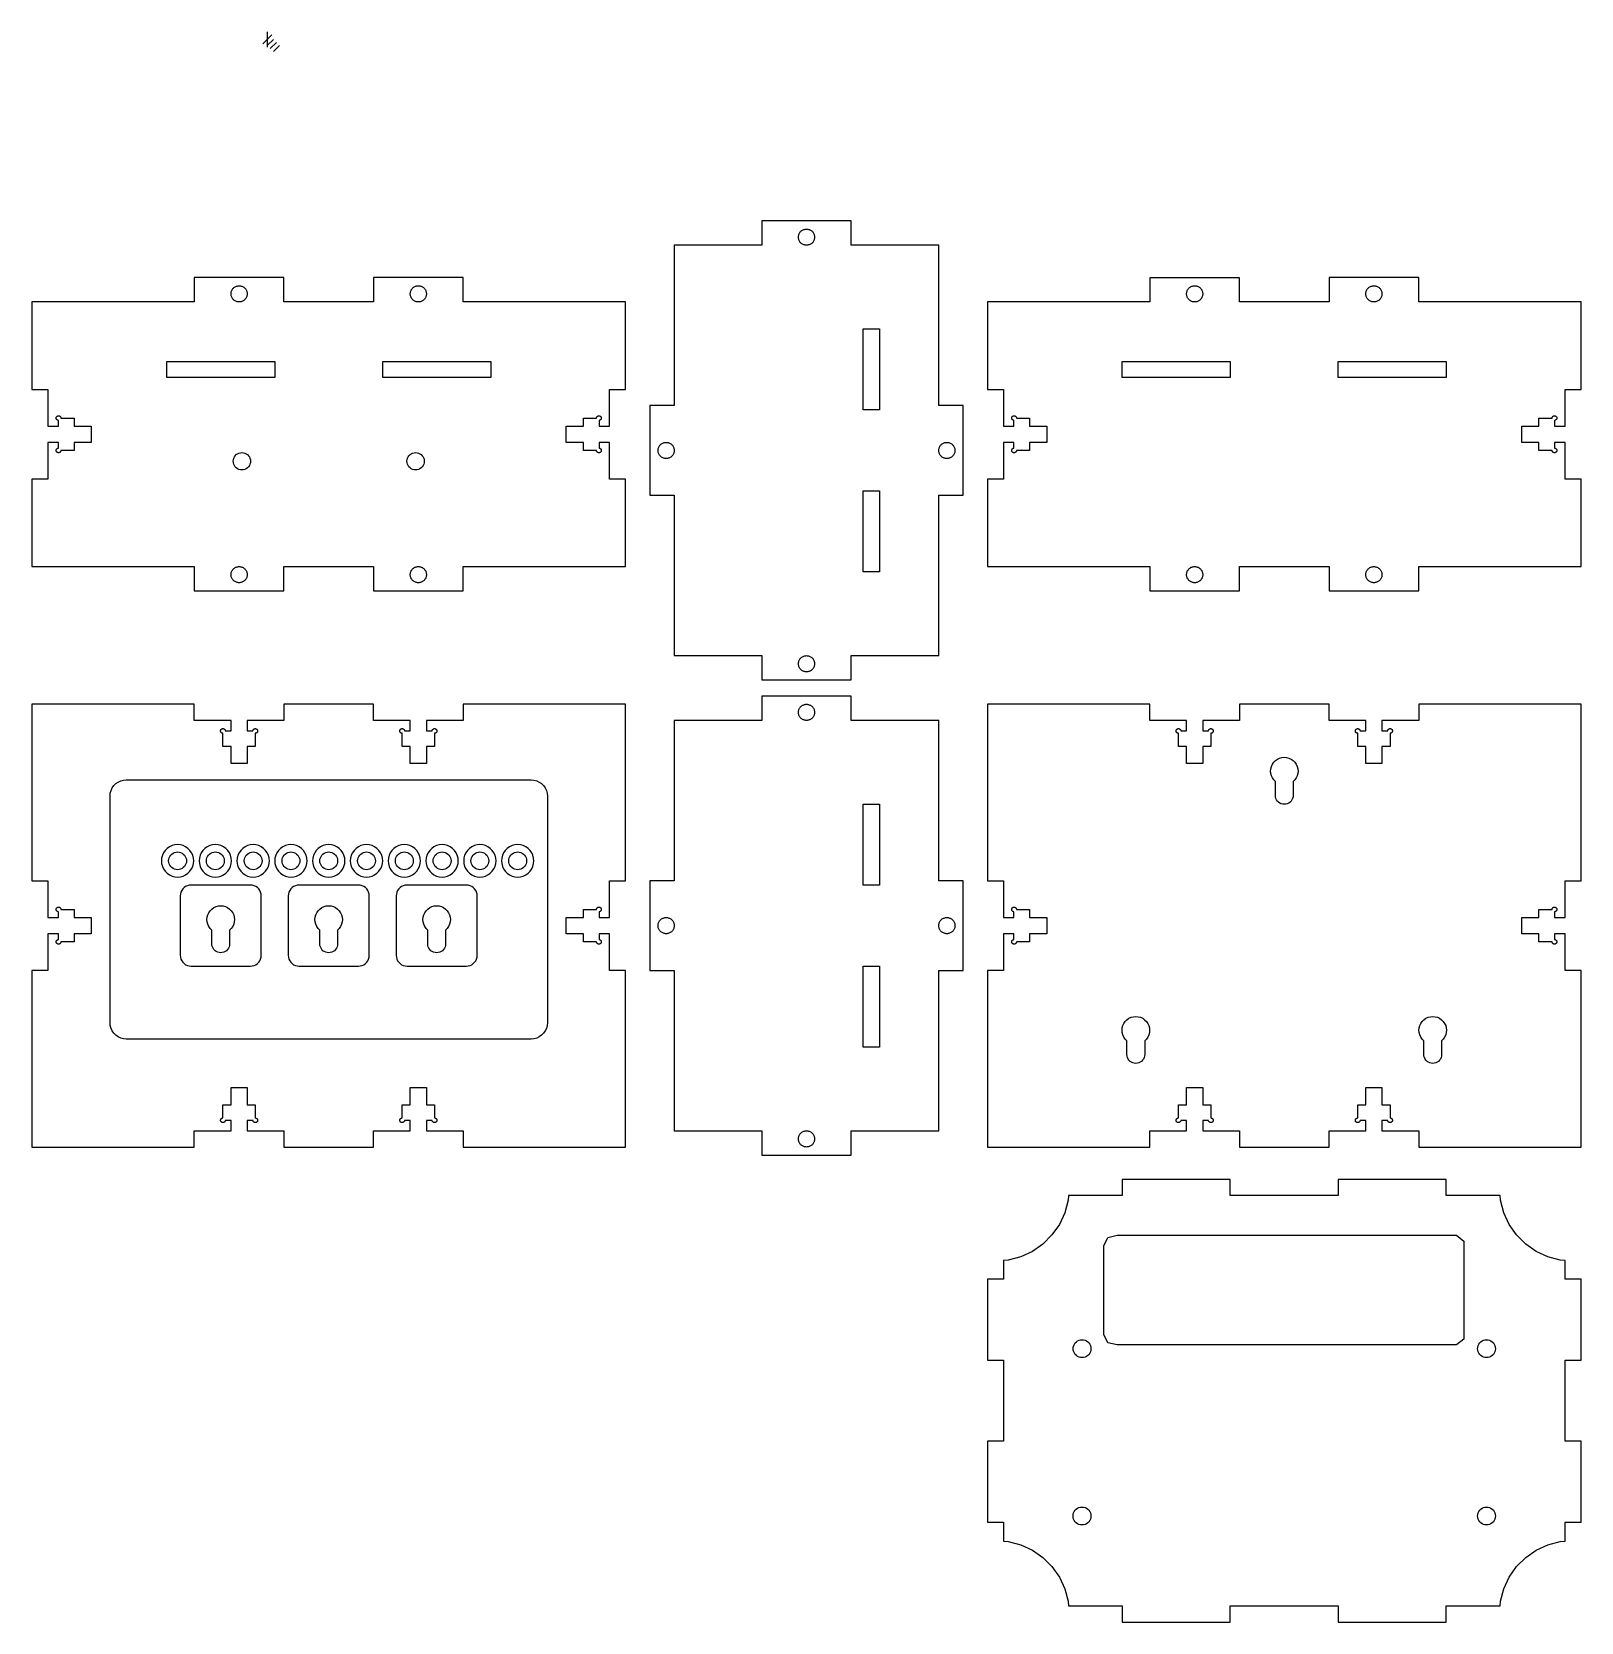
# Model space of a CAD drawing. Extents: x -44 to 243, y 4 to 298.
import ezdxf

# ---------------------------------------------------------------- set-up
doc = ezdxf.new("R2010")
doc.units = 0
doc.layers.get('0').update_dxf_attribs({"linetype": 'CONTINUOUS'})

msp = doc.modelspace()

# ---------------------------------------------------------------- linework, layer by layer
at = {"color": 4}
for p, q in [((91.588133, 263.378833), (91.588133, 258.878828)), ((108.188133, 263.378833), (91.588133, 263.378833)), ((108.188133, 258.878828), (108.188133, 263.378833)), ((98.388133, 260.378811), (98.393834, 260.50979)), ((98.393834, 260.247803), (98.388133, 260.378811)), ((98.393834, 260.50979), (98.410937, 260.638794)), ((98.410937, 260.118799), (98.393834, 260.247803)), ((98.410934, 260.638794), (98.439235, 260.76681)), ((98.439235, 259.990811), (98.410934, 260.118799)), ((98.439235, 260.76681), (98.478634, 260.891806)), ((98.478634, 259.865787), (98.439235, 259.990811)), ((98.478634, 260.891806), (98.528635, 261.012795)), ((98.528635, 259.744798), (98.478634, 259.865787)), ((98.528635, 261.012795), (98.589135, 261.128788)), ((98.589135, 259.628805), (98.528635, 259.744798)), ((98.589135, 261.128788), (98.659434, 261.238798)), ((98.659434, 259.518795), (98.589135, 259.628805)), ((98.659434, 261.238798), (98.739034, 261.342797)), ((98.739034, 259.414796), (98.659434, 259.518795)), ((98.739034, 261.342797), (98.827435, 261.439797)), ((98.827435, 259.317796), (98.739034, 259.414796)), ((98.827435, 261.439797), (98.923935, 261.527794)), ((98.923935, 259.229799), (98.827435, 259.317796)), ((98.923935, 261.527794), (99.027734, 261.607804)), ((99.027734, 259.149789), (98.923935, 259.229799)), ((99.027734, 261.607804), (99.138133, 261.677795)), ((99.138133, 261.677795), (99.254234, 261.737795)), ((99.254234, 261.737795), (99.375135, 261.788793)), ((99.375135, 261.788793), (99.499934, 261.827796)), ((99.499934, 261.827852), (99.627634, 261.855792)), ((99.627634, 261.855933), (99.757433, 261.872867)), ((99.757433, 261.873149), (99.888133, 261.879076)), ((99.888133, 261.879076), (100.018833, 261.873149)), ((100.018833, 261.872867), (100.148633, 261.855933)), ((100.148633, 261.855792), (100.276335, 261.827852)), ((100.276335, 261.827796), (100.401134, 261.788793)), ((100.401134, 261.788793), (100.522035, 261.737795)), ((100.522035, 261.737795), (100.638133, 261.677795)), ((100.638133, 261.677795), (100.748533, 261.607804)), ((100.748533, 261.607804), (100.852334, 261.527794)), ((100.852334, 259.229799), (100.748533, 259.149789)), ((100.852334, 261.527794), (100.948834, 261.439797)), ((100.948834, 259.317796), (100.852334, 259.229799)), ((100.948834, 261.439797), (101.037235, 261.342797)), ((101.037235, 259.414796), (100.948834, 259.317796)), ((101.037235, 261.342797), (101.116833, 261.238798)), ((101.116833, 259.518795), (101.037235, 259.414796)), ((101.116833, 261.238798), (101.187134, 261.128788)), ((101.187134, 259.628805), (101.116833, 259.518795)), ((101.187134, 261.128788), (101.247634, 261.012795)), ((101.247634, 259.744798), (101.187134, 259.628805)), ((101.247634, 261.012795), (101.297633, 260.891806)), ((101.297633, 259.865787), (101.247634, 259.744798)), ((101.297633, 260.891806), (101.337034, 260.76681)), ((101.337034, 259.990811), (101.297633, 259.865787)), ((101.337034, 260.76681), (101.365335, 260.638794)), ((101.365335, 260.118799), (101.337034, 259.990811)), ((101.365332, 260.638794), (101.382435, 260.50979)), ((101.382435, 260.247803), (101.365332, 260.118799)), ((101.382435, 260.50979), (101.388136, 260.378811)), ((101.388136, 260.378811), (101.382435, 260.247803)), ((75.388134, 258.878828), (75.388134, 229.178833)), ((91.588133, 258.878828), (75.388134, 258.878828)), ((99.138133, 259.079798), (99.027734, 259.149789)), ((99.254234, 259.019798), (99.138133, 259.079798)), ((99.375135, 258.9688), (99.254234, 259.019798)), ((99.499934, 258.929797), (99.375135, 258.9688)), ((99.627634, 258.901801), (99.499934, 258.929741)), ((99.757433, 258.884754), (99.627634, 258.901688)), ((99.888133, 258.878545), (99.757433, 258.884472)), ((100.018833, 258.884472), (99.888133, 258.878545)), ((100.148633, 258.901688), (100.018833, 258.884754)), ((100.276335, 258.929741), (100.148633, 258.901801)), ((100.401134, 258.9688), (100.276335, 258.929797)), ((100.522035, 259.019798), (100.401134, 258.9688)), ((100.638133, 259.079798), (100.522035, 259.019798)), ((100.748533, 259.149789), (100.638133, 259.079798)), ((124.388135, 258.878828), (108.188133, 258.878828)), ((124.388135, 229.178833), (124.388135, 258.878828)), ((-13.511866, 252.879291), (-13.511866, 248.379286)), ((3.088135, 252.879291), (-13.511866, 252.879291)), ((-6.660865, 250.267607), (-6.621867, 250.392631)), ((-6.621867, 250.392631), (-6.570867, 250.51362)), ((-6.570867, 250.51362), (-6.510867, 250.629613)), ((-6.510867, 250.629613), (-6.440867, 250.739623)), ((-6.440867, 250.739623), (-6.360866, 250.843622)), ((-6.360866, 250.843622), (-6.272866, 250.940622)), ((-6.272866, 250.940622), (-6.175866, 251.028619)), ((-6.175866, 251.028619), (-6.071867, 251.108629)), ((-6.071867, 251.108629), (-5.961865, 251.17862)), ((-5.961865, 251.17862), (-5.845866, 251.238621)), ((-5.845866, 251.238621), (-5.724866, 251.289618)), ((-5.724866, 251.289618), (-5.599865, 251.328621)), ((-5.599865, 251.328678), (-5.471866, 251.356618)), ((-5.471866, 251.356731), (-5.342867, 251.373664)), ((-5.342867, 251.373664), (-5.211866, 251.379591)), ((-5.211866, 251.379591), (-5.080866, 251.373664)), ((-5.080866, 251.373664), (-4.951865, 251.356731)), ((-4.951865, 251.356618), (-4.823866, 251.328678)), ((-4.823866, 251.328621), (-4.698865, 251.289618)), ((-4.698865, 251.289618), (-4.577865, 251.238621)), ((-4.577865, 251.238621), (-4.461866, 251.17862)), ((-4.461866, 251.17862), (-4.351867, 251.108629)), ((-4.351867, 251.108629), (-4.247865, 251.028619)), ((-4.247865, 251.028619), (-4.150865, 250.940622)), ((-4.150865, 250.940622), (-4.062865, 250.843622)), ((-4.062865, 250.843622), (-3.982867, 250.739623)), ((-3.982867, 250.739623), (-3.912867, 250.629613)), ((-3.912867, 250.629613), (-3.852867, 250.51362)), ((-3.852867, 250.51362), (-3.801866, 250.392631)), ((-3.801866, 250.392631), (-3.762866, 250.267607)), ((3.088135, 248.379286), (3.088135, 252.879291)), ((19.688133, 252.879686), (19.688133, 248.379681)), ((36.288133, 252.879686), (19.688133, 252.879686)), ((26.539134, 250.267607), (26.578134, 250.392631)), ((26.578134, 250.392631), (26.629134, 250.51362)), ((26.629134, 250.51362), (26.689135, 250.629613)), ((26.689135, 250.629613), (26.759134, 250.739623)), ((26.759134, 250.739623), (26.839133, 250.843622)), ((26.839133, 250.843622), (26.927133, 250.940622)), ((26.927133, 250.940622), (27.024135, 251.028619)), ((27.024135, 251.028619), (27.128134, 251.108629)), ((27.128134, 251.108629), (27.238133, 251.17862)), ((27.238133, 251.17862), (27.354135, 251.238621)), ((27.354135, 251.238621), (27.475135, 251.289618)), ((27.475135, 251.289618), (27.600134, 251.328621)), ((27.600134, 251.328678), (27.728133, 251.356618)), ((27.728133, 251.356731), (27.857134, 251.373664)), ((27.857134, 251.373664), (27.988133, 251.379591)), ((27.988133, 251.379591), (28.119135, 251.373664)), ((28.119135, 251.373664), (28.248133, 251.356731)), ((28.248133, 251.356618), (28.376135, 251.328678)), ((28.376135, 251.328621), (28.501134, 251.289618)), ((28.501134, 251.289618), (28.622134, 251.238621)), ((28.622134, 251.238621), (28.738133, 251.17862)), ((28.738133, 251.17862), (28.848135, 251.108629)), ((28.848135, 251.108629), (28.952134, 251.028619)), ((28.952134, 251.028619), (29.049133, 250.940622)), ((29.049133, 250.940622), (29.137133, 250.843622)), ((29.137133, 250.843622), (29.217135, 250.739623)), ((29.217135, 250.739623), (29.287134, 250.629613)), ((29.287134, 250.629613), (29.347135, 250.51362)), ((29.347135, 250.51362), (29.398135, 250.392631)), ((29.398135, 250.392631), (29.437132, 250.267607)), ((36.288133, 248.379681), (36.288133, 252.879686)), ((163.488133, 252.879094), (163.488133, 248.379089)), ((180.088145, 252.879094), (163.488133, 252.879094)), ((170.339233, 250.267296), (170.378634, 250.392321)), ((170.378634, 250.392321), (170.428632, 250.513309)), ((170.428632, 250.513309), (170.489132, 250.629303)), ((170.489132, 250.629303), (170.559434, 250.739313)), ((170.559434, 250.739313), (170.639034, 250.843312)), ((170.639034, 250.843312), (170.727435, 250.940312)), ((170.727435, 250.940312), (170.823932, 251.028309)), ((170.823932, 251.028309), (170.927734, 251.108319)), ((170.927734, 251.108319), (171.038133, 251.17831)), ((171.038133, 251.17831), (171.154234, 251.23831)), ((171.154234, 251.23831), (171.275132, 251.289308)), ((171.275132, 251.289308), (171.399934, 251.328311)), ((171.399934, 251.328367), (171.527634, 251.356307)), ((171.527634, 251.35642), (171.657433, 251.373353)), ((171.657433, 251.373353), (171.788133, 251.37928)), ((171.788133, 251.37928), (171.918833, 251.373353)), ((171.918833, 251.373353), (172.048633, 251.35642)), ((172.048633, 251.356307), (172.176333, 251.328367)), ((172.176333, 251.328311), (172.301134, 251.289308)), ((172.301134, 251.289308), (172.422033, 251.23831)), ((172.422033, 251.23831), (172.538133, 251.17831)), ((172.538133, 251.17831), (172.648533, 251.108319)), ((172.648533, 251.108319), (172.752334, 251.028309)), ((172.752334, 251.028309), (172.848834, 250.940312)), ((172.848834, 250.940312), (172.937235, 250.843312)), ((172.937235, 250.843312), (173.016833, 250.739313)), ((173.016833, 250.739313), (173.087233, 250.629303)), ((173.087233, 250.629303), (173.147634, 250.513309)), ((173.147634, 250.513309), (173.197633, 250.392321)), ((173.197633, 250.392321), (173.237034, 250.267296)), ((180.088145, 248.379089), (180.088145, 252.879094)), ((196.688123, 252.879489), (196.688134, 248.379484)), ((213.288132, 252.879489), (196.688123, 252.879489)), ((203.539234, 250.267296), (203.578632, 250.392321)), ((203.578632, 250.392321), (203.628633, 250.513309)), ((203.628633, 250.513309), (203.689133, 250.629303)), ((203.689133, 250.629303), (203.759432, 250.739313)), ((203.759432, 250.739313), (203.839033, 250.843312)), ((203.839033, 250.843312), (203.927532, 250.940312)), ((203.927532, 250.940312), (204.023934, 251.028309)), ((204.023934, 251.028309), (204.127732, 251.108319)), ((204.127732, 251.108319), (204.238135, 251.17831)), ((204.238135, 251.17831), (204.354232, 251.23831)), ((204.354232, 251.23831), (204.475134, 251.289308)), ((204.475134, 251.289308), (204.599932, 251.328311)), ((204.599932, 251.328367), (204.727632, 251.356307)), ((204.727632, 251.35642), (204.857435, 251.373353)), ((204.857435, 251.373353), (204.988135, 251.37928)), ((204.988135, 251.37928), (205.118835, 251.373353)), ((205.118835, 251.373353), (205.248634, 251.35642)), ((205.248634, 251.356307), (205.376334, 251.328367)), ((205.376334, 251.328311), (205.501133, 251.289308)), ((205.501133, 251.289308), (205.622034, 251.23831)), ((205.622034, 251.23831), (205.738135, 251.17831)), ((205.738135, 251.17831), (205.848534, 251.108319)), ((205.848534, 251.108319), (205.952333, 251.028309)), ((205.952333, 251.028309), (206.048833, 250.940312)), ((206.048833, 250.940312), (206.137233, 250.843312)), ((206.137233, 250.843312), (206.216834, 250.739313)), ((206.216834, 250.739313), (206.287133, 250.629303)), ((206.287133, 250.629303), (206.347633, 250.513309)), ((206.347633, 250.513309), (206.397733, 250.392321)), ((206.397733, 250.392321), (206.437032, 250.267296)), ((213.288132, 248.379484), (213.288132, 252.879489)), ((-43.611879, 248.379286), (-43.611879, 232.179279)), ((-13.511866, 248.379286), (-43.611879, 248.379286)), ((-6.711882, 249.879608), (-6.705871, 250.010615)), ((-6.705871, 249.748628), (-6.711882, 249.879608)), ((-6.705871, 250.010615), (-6.688881, 250.139619)), ((-6.688881, 249.619625), (-6.705871, 249.748628)), ((-6.688867, 250.139619), (-6.660871, 250.267607)), ((-6.660871, 249.491609), (-6.688867, 249.619625)), ((-6.621867, 249.366612), (-6.660865, 249.491609)), ((-6.570867, 249.245624), (-6.621867, 249.366612)), ((-6.510867, 249.12963), (-6.570867, 249.245624)), ((-6.440867, 249.01962), (-6.510867, 249.12963)), ((-6.360866, 248.915621), (-6.440867, 249.01962)), ((-6.272866, 248.818621), (-6.360866, 248.915621)), ((-6.175866, 248.730625), (-6.272866, 248.818621)), ((-6.071867, 248.650615), (-6.175866, 248.730625)), ((-5.961865, 248.580623), (-6.071867, 248.650615)), ((-5.845866, 248.520623), (-5.961865, 248.580623)), ((-5.724866, 248.469625), (-5.845866, 248.520623)), ((-5.599865, 248.430622), (-5.724866, 248.469625)), ((-5.471866, 248.402626), (-5.599865, 248.430566)), ((-5.342867, 248.385551), (-5.471866, 248.402485)), ((-5.211866, 248.379343), (-5.342867, 248.385269)), ((-5.080866, 248.385269), (-5.211866, 248.379343)), ((-4.951865, 248.402485), (-5.080866, 248.385551)), ((-4.823866, 248.430566), (-4.951865, 248.402626)), ((-4.698865, 248.469625), (-4.823866, 248.430622)), ((-4.577865, 248.520623), (-4.698865, 248.469625)), ((-4.461866, 248.580623), (-4.577865, 248.520623)), ((-4.351867, 248.650615), (-4.461866, 248.580623)), ((-4.247865, 248.730625), (-4.351867, 248.650615)), ((-4.150865, 248.818621), (-4.247865, 248.730625)), ((-4.062865, 248.915621), (-4.150865, 248.818621)), ((-3.982867, 249.01962), (-4.062865, 248.915621)), ((-3.912867, 249.12963), (-3.982867, 249.01962)), ((-3.852867, 249.245624), (-3.912867, 249.12963)), ((-3.801866, 249.366612), (-3.852867, 249.245624)), ((-3.762866, 249.491609), (-3.801866, 249.366612)), ((-3.762863, 250.267607), (-3.734867, 250.139619)), ((-3.734867, 249.619625), (-3.762863, 249.491609)), ((-3.734853, 250.139619), (-3.717863, 250.010615)), ((-3.717863, 249.748628), (-3.734853, 249.619625)), ((-3.717863, 250.010615), (-3.711852, 249.879608)), ((-3.711852, 249.879608), (-3.717863, 249.748628)), ((19.688133, 248.379286), (3.088135, 248.379286)), ((26.488119, 249.879608), (26.49413, 250.010615)), ((26.49413, 249.748628), (26.488119, 249.879608)), ((26.49413, 250.010615), (26.51112, 250.139619)), ((26.51112, 249.619625), (26.49413, 249.748628)), ((26.511134, 250.139619), (26.539131, 250.267607)), ((26.539131, 249.491609), (26.511134, 249.619625)), ((26.578134, 249.366612), (26.539134, 249.491609)), ((26.629134, 249.245624), (26.578134, 249.366612)), ((26.689135, 249.12963), (26.629134, 249.245624)), ((26.759134, 249.01962), (26.689135, 249.12963)), ((26.839133, 248.915621), (26.759134, 249.01962)), ((26.927133, 248.818621), (26.839133, 248.915621)), ((27.024135, 248.730625), (26.927133, 248.818621)), ((27.128134, 248.650615), (27.024135, 248.730625)), ((27.238133, 248.580623), (27.128134, 248.650615)), ((27.354135, 248.520623), (27.238133, 248.580623)), ((27.475135, 248.469625), (27.354135, 248.520623)), ((27.600134, 248.430622), (27.475135, 248.469625)), ((27.728133, 248.402626), (27.600134, 248.430566)), ((27.857134, 248.385551), (27.728133, 248.402485)), ((27.988133, 248.379343), (27.857134, 248.385269)), ((28.119135, 248.385269), (27.988133, 248.379343)), ((28.248133, 248.402485), (28.119135, 248.385551)), ((28.376135, 248.430566), (28.248133, 248.402626)), ((28.501134, 248.469625), (28.376135, 248.430622)), ((28.622134, 248.520623), (28.501134, 248.469625)), ((28.738133, 248.580623), (28.622134, 248.520623)), ((28.848135, 248.650615), (28.738133, 248.580623)), ((28.952134, 248.730625), (28.848135, 248.650615)), ((29.049133, 248.818621), (28.952134, 248.730625)), ((29.137133, 248.915621), (29.049133, 248.818621)), ((29.217135, 249.01962), (29.137133, 248.915621)), ((29.287134, 249.12963), (29.217135, 249.01962)), ((29.347135, 249.245624), (29.287134, 249.12963)), ((29.398135, 249.366612), (29.347135, 249.245624)), ((29.437132, 249.491609), (29.398135, 249.366612)), ((29.437138, 250.267607), (29.465135, 250.139619)), ((29.465135, 249.619625), (29.437138, 249.491609)), ((29.465149, 250.139619), (29.482138, 250.010615)), ((29.482138, 249.748628), (29.465149, 249.619625)), ((29.482138, 250.010615), (29.48815, 249.879608)), ((29.48815, 249.879608), (29.482138, 249.748628)), ((66.388135, 248.379681), (36.288133, 248.379681)), ((66.388135, 232.179674), (66.388135, 248.379681)), ((133.388134, 248.379089), (133.388134, 232.179081)), ((163.488133, 248.379089), (133.388134, 248.379089)), ((170.288133, 249.879297), (170.293834, 250.010305)), ((170.293834, 249.748318), (170.288133, 249.879297)), ((170.293834, 250.010305), (170.310937, 250.139309)), ((170.310937, 249.619314), (170.293834, 249.748318)), ((170.310934, 250.139309), (170.339233, 250.267296)), ((170.339233, 249.491298), (170.310934, 249.619314)), ((170.378634, 249.366302), (170.339233, 249.491298)), ((170.428632, 249.245313), (170.378634, 249.366302)), ((170.489132, 249.12932), (170.428632, 249.245313)), ((170.559434, 249.01931), (170.489132, 249.12932)), ((170.639034, 248.915311), (170.559434, 249.01931)), ((170.727435, 248.818311), (170.639034, 248.915311)), ((170.823932, 248.730314), (170.727435, 248.818311)), ((170.927734, 248.650304), (170.823932, 248.730314)), ((171.038133, 248.580313), (170.927734, 248.650304)), ((171.154234, 248.520313), (171.038133, 248.580313)), ((171.275132, 248.469315), (171.154234, 248.520313)), ((171.399934, 248.430312), (171.275132, 248.469315)), ((171.527634, 248.402315), (171.399934, 248.430255)), ((171.657433, 248.385241), (171.527634, 248.402174)), ((171.788133, 248.379032), (171.657433, 248.384959)), ((171.918833, 248.384959), (171.788133, 248.379032)), ((172.048633, 248.402174), (171.918833, 248.385241)), ((172.176333, 248.430255), (172.048633, 248.402315)), ((172.301134, 248.469315), (172.176333, 248.430312)), ((172.422033, 248.520313), (172.301134, 248.469315)), ((172.538133, 248.580313), (172.422033, 248.520313)), ((172.648533, 248.650304), (172.538133, 248.580313)), ((172.752334, 248.730314), (172.648533, 248.650304)), ((172.848834, 248.818311), (172.752334, 248.730314)), ((172.937235, 248.915311), (172.848834, 248.818311)), ((173.016833, 249.01931), (172.937235, 248.915311)), ((173.087233, 249.12932), (173.016833, 249.01931)), ((173.147634, 249.245313), (173.087233, 249.12932)), ((173.197633, 249.366302), (173.147634, 249.245313)), ((173.237034, 249.491298), (173.197633, 249.366302)), ((173.237034, 250.267296), (173.265332, 250.139309)), ((173.265332, 249.619314), (173.237034, 249.491298)), ((173.26533, 250.139309), (173.282432, 250.010305)), ((173.282432, 249.748318), (173.26533, 249.619314)), ((173.282432, 250.010305), (173.288133, 249.879297)), ((173.288133, 249.879297), (173.282432, 249.748318)), ((196.688134, 248.379089), (180.088145, 248.379089)), ((203.488132, 249.879297), (203.493833, 250.010305)), ((203.493833, 249.748318), (203.488132, 249.879297)), ((203.493833, 250.010305), (203.510936, 250.139309)), ((203.510936, 249.619314), (203.493833, 249.748318)), ((203.510933, 250.139309), (203.539234, 250.267296)), ((203.539234, 249.491298), (203.510933, 249.619314)), ((203.578632, 249.366302), (203.539234, 249.491298)), ((203.628633, 249.245313), (203.578632, 249.366302)), ((203.689133, 249.12932), (203.628633, 249.245313)), ((203.759432, 249.01931), (203.689133, 249.12932)), ((203.839033, 248.915311), (203.759432, 249.01931)), ((203.927532, 248.818311), (203.839033, 248.915311)), ((204.023934, 248.730314), (203.927532, 248.818311)), ((204.127732, 248.650304), (204.023934, 248.730314)), ((204.238135, 248.580313), (204.127732, 248.650304)), ((204.354232, 248.520313), (204.238135, 248.580313)), ((204.475134, 248.469315), (204.354232, 248.520313)), ((204.599932, 248.430312), (204.475134, 248.469315)), ((204.727632, 248.402315), (204.599932, 248.430255)), ((204.857435, 248.385241), (204.727632, 248.402174)), ((204.988135, 248.379032), (204.857435, 248.384959)), ((205.118835, 248.384959), (204.988135, 248.379032)), ((205.248634, 248.402174), (205.118835, 248.385241)), ((205.376334, 248.430255), (205.248634, 248.402315)), ((205.501133, 248.469315), (205.376334, 248.430312)), ((205.622034, 248.520313), (205.501133, 248.469315)), ((205.738135, 248.580313), (205.622034, 248.520313)), ((205.848534, 248.650304), (205.738135, 248.580313)), ((205.952333, 248.730314), (205.848534, 248.650304)), ((206.048833, 248.818311), (205.952333, 248.730314)), ((206.137233, 248.915311), (206.048833, 248.818311)), ((206.216834, 249.01931), (206.137233, 248.915311)), ((206.287133, 249.12932), (206.216834, 249.01931)), ((206.347633, 249.245313), (206.287133, 249.12932)), ((206.397733, 249.366302), (206.347633, 249.245313)), ((206.437032, 249.491298), (206.397733, 249.366302)), ((206.437032, 250.267296), (206.465334, 250.139309)), ((206.465334, 249.619314), (206.437032, 249.491298)), ((206.465331, 250.139309), (206.482434, 250.010305)), ((206.482434, 249.748318), (206.465331, 249.619314)), ((206.482434, 250.010305), (206.488134, 249.879297)), ((206.488134, 249.879297), (206.482434, 249.748318)), ((243.388134, 248.379484), (213.288132, 248.379484)), ((243.388134, 232.179477), (243.388134, 248.379484)), ((110.388135, 243.378929), (113.388134, 243.378929)), ((110.388135, 228.378931), (110.388135, 243.378929)), ((113.388134, 243.378929), (113.388134, 228.378931)), ((-18.611867, 237.379731), (1.388133, 237.379731)), ((-18.611867, 234.379737), (-18.611867, 237.379731)), ((1.388133, 237.379731), (1.388133, 234.379737)), ((21.388135, 237.379731), (41.388134, 237.379731)), ((21.388135, 234.379737), (21.388135, 237.379731)), ((41.388134, 237.379731), (41.388134, 234.379737)), ((158.388135, 237.379421), (178.388134, 237.379421)), ((158.388135, 234.379427), (158.388135, 237.379421)), ((178.388134, 237.379421), (178.388134, 234.379427)), ((198.388134, 237.379421), (218.388133, 237.379421)), ((198.388134, 234.379427), (198.388134, 237.379421)), ((218.388133, 237.379421), (218.388133, 234.379427)), ((1.388133, 234.379737), (-18.611867, 234.379737)), ((41.388134, 234.379737), (21.388135, 234.379737)), ((178.388134, 234.379427), (158.388135, 234.379427)), ((218.388133, 234.379427), (198.388134, 234.379427)), ((-43.611879, 232.179279), (-40.611857, 232.179279)), ((-40.611857, 232.179279), (-40.611857, 225.379276)), ((63.388133, 232.179674), (66.388135, 232.179674)), ((63.388133, 225.379671), (63.388133, 232.179674)), ((133.388134, 232.179081), (136.388134, 232.179081)), ((136.388134, 232.179081), (136.388134, 225.379078)), ((240.388134, 232.179477), (243.388134, 232.179477)), ((240.388134, 225.379473), (240.388134, 232.179477)), ((-39.096803, 226.880133), (-39.093981, 226.918036)), ((-39.093981, 226.842231), (-39.096803, 226.880133)), ((-39.094828, 226.918036), (-39.089748, 226.955628)), ((-39.089748, 226.804526), (-39.094828, 226.842231)), ((-39.089748, 226.955628), (-39.081845, 226.992712)), ((-39.081845, 226.767527), (-39.089748, 226.804526)), ((-39.081845, 226.992712), (-39.070839, 227.028921)), ((-39.070839, 227.028921), (-39.055881, 227.063917)), ((-39.055796, 227.063917), (-39.038863, 227.097614)), ((-39.038665, 227.097614), (-39.017781, 227.129618)), ((-39.017809, 227.129618), (-38.994667, 227.159731)), ((-38.994921, 227.159787), (-38.969803, 227.187727)), ((-38.96986, 227.187699), (-38.94192, 227.213381)), ((-38.941863, 227.213269), (-38.910875, 227.236411)), ((-38.910875, 227.236439), (-38.878871, 227.256759)), ((-38.878871, 227.256815), (-38.845879, 227.274313)), ((-38.845879, 227.274426), (-38.810856, 227.288819)), ((-38.810856, 227.288819), (-38.774872, 227.300391)), ((-38.774872, 227.300391), (-38.737873, 227.308575)), ((-38.737873, 227.308575), (-38.699858, 227.313373)), ((-38.699858, 227.312244), (-38.661871, 227.315066)), ((-38.661871, 227.315066), (-38.623855, 227.312244)), ((-38.623855, 227.313373), (-38.585868, 227.308575)), ((-38.585868, 227.308575), (-38.548869, 227.300391)), ((-38.548869, 227.300391), (-38.512857, 227.288819)), ((-38.512857, 227.288819), (-38.477862, 227.274426)), ((-38.477862, 227.274313), (-38.44487, 227.256815)), ((-38.44487, 227.256759), (-38.412866, 227.236439)), ((-38.412866, 227.236411), (-38.381878, 227.213269)), ((-38.381793, 227.213381), (-38.353853, 227.187699)), ((-38.35391, 227.187727), (-38.328792, 227.159787)), ((-38.329074, 227.159731), (-38.305932, 227.129618)), ((-38.30596, 227.129618), (-38.285076, 227.097614)), ((-38.284878, 227.097614), (-38.267945, 227.063917)), ((-38.267832, 227.063917), (-38.252874, 227.028921)), ((-38.252874, 227.028921), (-38.241867, 226.992712)), ((-38.241867, 226.992712), (-38.233965, 226.955628)), ((-38.233965, 226.955628), (-38.228885, 226.918036)), ((-38.229732, 226.918036), (-38.22691, 226.880133)), ((-38.227756, 226.880133), (-35.787748, 226.880133)), ((-35.787748, 226.880133), (-35.787748, 225.380122)), ((58.563078, 226.880529), (61.003078, 226.880529)), ((58.563078, 225.380517), (58.563078, 226.880529)), ((61.003101, 226.880529), (61.005077, 226.918431)), ((61.005105, 226.918431), (61.0101, 226.956023)), ((61.010128, 226.956023), (61.018115, 226.993107)), ((61.018115, 226.993107), (61.029122, 227.029316)), ((61.029122, 227.029316), (61.044108, 227.064312)), ((61.044133, 227.064312), (61.061123, 227.098009)), ((61.061137, 227.098009), (61.082134, 227.130013)), ((61.082134, 227.130013), (61.105136, 227.160126)), ((61.10513, 227.160183), (61.130135, 227.188123)), ((61.130135, 227.188094), (61.158131, 227.213777)), ((61.158134, 227.213664), (61.189133, 227.236806)), ((61.189133, 227.236834), (61.221135, 227.257154)), ((61.221135, 227.257211), (61.254135, 227.274708)), ((61.254135, 227.274821), (61.289133, 227.289215)), ((61.289133, 227.289215), (61.325133, 227.300786)), ((61.325133, 227.300786), (61.362133, 227.30897)), ((61.362133, 227.30897), (61.400134, 227.313768)), ((61.400134, 227.312639), (61.438135, 227.315461)), ((61.438135, 227.315461), (61.476134, 227.312639)), ((61.476134, 227.313768), (61.514135, 227.30897)), ((61.514135, 227.30897), (61.551134, 227.300786)), ((61.551134, 227.300786), (61.587134, 227.289215)), ((61.587134, 227.289215), (61.622133, 227.274821)), ((61.622133, 227.274708), (61.655133, 227.257211)), ((61.655133, 227.257154), (61.687134, 227.236834)), ((61.687134, 227.236806), (61.718134, 227.213664)), ((61.718136, 227.213777), (61.746133, 227.188094)), ((61.746133, 227.188123), (61.771138, 227.160183)), ((61.771132, 227.160126), (61.794133, 227.130013)), ((61.794133, 227.130013), (61.815131, 227.098009)), ((61.815145, 227.098009), (61.832134, 227.064312)), ((61.83216, 227.064312), (61.847146, 227.029316)), ((61.847146, 227.029316), (61.858152, 226.993107)), ((61.858152, 226.993107), (61.866139, 226.956023)), ((61.866139, 226.804921), (61.858152, 226.767922)), ((61.866168, 226.956023), (61.871163, 226.918431)), ((61.871163, 226.842626), (61.866168, 226.804921)), ((61.871191, 226.918431), (61.873167, 226.880529)), ((61.873167, 226.880529), (61.871191, 226.842626)), ((70.888135, 229.178833), (70.888135, 212.578833)), ((75.388134, 229.178833), (70.888135, 229.178833)), ((113.388134, 228.378931), (110.388135, 228.378931)), ((128.888134, 229.178833), (124.388135, 229.178833)), ((128.888134, 212.578833), (128.888134, 229.178833)), ((137.903156, 226.879936), (137.904849, 226.917838)), ((137.904849, 226.842033), (137.903156, 226.879936)), ((137.904849, 226.917838), (137.90976, 226.95543)), ((137.90976, 226.804329), (137.904849, 226.842033)), ((137.90976, 226.95543), (137.917944, 226.992514)), ((137.917944, 226.767329), (137.90976, 226.804329)), ((137.917944, 226.992514), (137.929346, 227.028723)), ((137.929346, 227.028723), (137.943937, 227.063719)), ((137.943948, 227.063719), (137.961446, 227.097416)), ((137.961443, 227.097416), (137.981848, 227.12942)), ((137.981828, 227.12942), (138.004942, 227.159533)), ((138.004931, 227.15959), (138.030529, 227.18753)), ((138.030534, 227.187502), (138.058531, 227.213184)), ((138.058533, 227.213071), (138.088635, 227.236213)), ((138.088635, 227.236241), (138.120634, 227.256561)), ((138.120634, 227.256618), (138.154334, 227.274116)), ((138.154334, 227.274229), (138.189335, 227.288622)), ((138.189335, 227.288622), (138.225533, 227.300193)), ((138.225533, 227.300193), (138.262634, 227.308377)), ((138.262634, 227.308377), (138.300234, 227.313175)), ((138.300234, 227.312046), (138.338134, 227.314869)), ((138.338134, 227.314869), (138.376033, 227.312046)), ((138.376033, 227.313175), (138.413634, 227.308377)), ((138.413634, 227.308377), (138.450735, 227.300193)), ((138.450735, 227.300193), (138.486933, 227.288622)), ((138.486933, 227.288622), (138.521934, 227.274229)), ((138.521934, 227.274116), (138.555634, 227.256618)), ((138.555634, 227.256561), (138.587635, 227.236241)), ((138.587635, 227.236213), (138.617734, 227.213071)), ((138.617737, 227.213184), (138.645733, 227.187502)), ((138.645739, 227.18753), (138.671337, 227.15959)), ((138.671325, 227.159533), (138.694439, 227.12942)), ((138.69442, 227.12942), (138.714824, 227.097416)), ((138.714821, 227.097416), (138.732319, 227.063719)), ((138.732331, 227.063719), (138.746921, 227.028723)), ((138.746921, 227.028723), (138.758323, 226.992514)), ((138.758323, 226.992514), (138.766536, 226.95543)), ((138.766508, 226.95543), (138.771418, 226.917838)), ((138.771418, 226.917838), (138.773112, 226.879936)), ((138.773117, 226.879936), (141.213118, 226.879936)), ((141.213118, 226.879936), (141.213118, 225.379925)), ((235.56315, 226.880331), (238.003151, 226.880331)), ((235.56315, 225.38032), (235.56315, 226.880331)), ((238.003156, 226.880331), (238.00485, 226.918233)), ((238.00485, 226.918233), (238.00976, 226.955825)), ((238.009732, 226.955825), (238.017945, 226.992909)), ((238.017945, 226.992909), (238.029346, 227.029119)), ((238.029346, 227.029119), (238.043937, 227.064114)), ((238.043949, 227.064114), (238.061446, 227.097811)), ((238.061444, 227.097811), (238.081848, 227.129815)), ((238.081828, 227.129815), (238.104942, 227.159929)), ((238.104931, 227.159985), (238.130529, 227.187925)), ((238.130534, 227.187897), (238.158531, 227.213579)), ((238.158534, 227.213466), (238.188633, 227.236608)), ((238.188633, 227.236637), (238.220634, 227.256957)), ((238.220634, 227.257013), (238.254334, 227.274511)), ((238.254334, 227.274624), (238.289335, 227.289017)), ((238.289335, 227.289017), (238.325533, 227.300588)), ((238.325533, 227.300588), (238.362634, 227.308773)), ((238.362634, 227.308773), (238.400234, 227.31357)), ((238.400234, 227.312441), (238.438134, 227.315264)), ((238.438134, 227.315264), (238.476034, 227.312441)), ((238.476034, 227.31357), (238.513634, 227.308773)), ((238.513634, 227.308773), (238.550735, 227.300588)), ((238.550735, 227.300588), (238.586933, 227.289017)), ((238.586933, 227.289017), (238.621934, 227.274624)), ((238.621934, 227.274511), (238.655634, 227.257013)), ((238.655634, 227.256957), (238.687633, 227.236637)), ((238.687633, 227.236608), (238.717734, 227.213466)), ((238.717737, 227.213579), (238.745734, 227.187897)), ((238.745739, 227.187925), (238.771337, 227.159985)), ((238.771326, 227.159929), (238.79444, 227.129815)), ((238.79442, 227.129815), (238.814824, 227.097811)), ((238.814822, 227.097811), (238.832319, 227.064114)), ((238.832331, 227.064114), (238.846922, 227.029119)), ((238.846922, 227.029119), (238.858323, 226.992909)), ((238.858323, 226.992909), (238.866508, 226.955825)), ((238.866508, 226.804724), (238.858323, 226.767724)), ((238.866508, 226.955825), (238.871419, 226.918233)), ((238.871419, 226.842429), (238.866508, 226.804724)), ((238.871419, 226.918233), (238.873112, 226.880331)), ((238.873112, 226.880331), (238.871419, 226.842429)), ((-40.611857, 225.379276), (-38.686875, 225.379276)), ((-39.070839, 226.731318), (-39.081845, 226.767527)), ((-39.055881, 226.696237), (-39.070839, 226.731318)), ((-39.038863, 226.662625), (-39.055796, 226.696237)), ((-39.017781, 226.630621), (-39.038665, 226.662625)), ((-38.994667, 226.600536), (-39.017809, 226.630621)), ((-38.969803, 226.572539), (-38.994921, 226.600479)), ((-38.94192, 226.546773), (-38.96986, 226.572455)), ((-38.910875, 226.52363), (-38.941863, 226.546773)), ((-38.878871, 226.503367), (-38.910875, 226.523687)), ((-38.845879, 226.485784), (-38.878871, 226.503282)), ((-38.810856, 226.471193), (-38.845879, 226.485587)), ((-38.774872, 226.459622), (-38.810856, 226.470911)), ((-38.737873, 226.451156), (-38.774872, 226.45934)), ((-38.686875, 226.445511), (-38.737873, 226.450873)), ((-38.686875, 225.379276), (-38.686875, 226.44537)), ((-35.787748, 225.380122), (-32.612748, 225.380122)), ((-32.612748, 225.380122), (-32.612748, 222.380128)), ((55.388078, 225.380517), (58.563078, 225.380517)), ((55.388078, 222.380523), (55.388078, 225.380517)), ((61.514135, 226.451269), (61.463134, 226.445906)), ((61.463134, 226.445765), (61.463134, 225.379671)), ((61.463134, 225.379671), (63.388133, 225.379671)), ((61.551134, 226.459735), (61.514135, 226.451551)), ((61.587134, 226.471306), (61.551134, 226.460017)), ((61.622133, 226.485982), (61.587134, 226.471589)), ((61.655133, 226.503677), (61.622133, 226.486179)), ((61.687134, 226.524082), (61.655133, 226.503762)), ((61.718134, 226.547168), (61.687134, 226.524025)), ((61.746133, 226.57285), (61.718136, 226.547168)), ((61.771138, 226.600875), (61.746133, 226.572935)), ((61.794133, 226.631016), (61.771132, 226.600931)), ((61.815131, 226.66302), (61.794133, 226.631016)), ((61.832134, 226.696633), (61.815145, 226.66302)), ((61.847146, 226.731713), (61.83216, 226.696633)), ((61.858152, 226.767922), (61.847146, 226.731713)), ((136.388134, 225.379078), (138.313135, 225.379078)), ((137.929346, 226.73112), (137.917944, 226.767329)), ((137.943937, 226.69604), (137.929346, 226.73112)), ((137.961446, 226.662427), (137.943948, 226.69604)), ((137.981848, 226.630423), (137.961443, 226.662427)), ((138.004942, 226.600338), (137.981828, 226.630423)), ((138.030529, 226.572342), (138.004931, 226.600282)), ((138.058531, 226.546575), (138.030534, 226.572257)), ((138.088635, 226.523433), (138.058533, 226.546575)), ((138.120634, 226.503169), (138.088635, 226.523489)), ((138.154334, 226.485587), (138.120634, 226.503085)), ((138.189335, 226.470996), (138.154334, 226.485389)), ((138.225533, 226.459425), (138.189335, 226.470714)), ((138.262634, 226.450958), (138.225533, 226.459143)), ((138.313135, 226.445314), (138.262634, 226.450676)), ((138.313135, 225.379078), (138.313135, 226.445173)), ((141.213118, 225.379925), (144.388118, 225.379925)), ((144.388118, 225.379925), (144.388118, 222.379931)), ((232.38815, 225.38032), (235.56315, 225.38032)), ((232.38815, 222.380326), (232.38815, 225.38032)), ((238.513634, 226.451071), (238.463133, 226.445709)), ((238.463133, 226.445568), (238.463133, 225.379473)), ((238.463133, 225.379473), (240.388134, 225.379473)), ((238.550735, 226.459538), (238.513634, 226.451353)), ((238.586933, 226.471109), (238.550735, 226.45982)), ((238.621934, 226.485784), (238.586933, 226.471391)), ((238.655634, 226.50348), (238.621934, 226.485982)), ((238.687633, 226.523884), (238.655634, 226.503564)), ((238.717734, 226.54697), (238.687633, 226.523828)), ((238.745734, 226.572652), (238.717737, 226.54697)), ((238.771337, 226.600677), (238.745739, 226.572737)), ((238.79444, 226.630818), (238.771326, 226.600733)), ((238.814824, 226.662822), (238.79442, 226.630818)), ((238.832319, 226.696435), (238.814822, 226.662822)), ((238.846922, 226.731515), (238.832331, 226.696435)), ((238.858323, 226.767724), (238.846922, 226.731515)), ((-40.611857, 222.380693), (-40.611857, 215.580689)), ((-38.686875, 222.380693), (-40.611857, 222.380693)), ((-39.096803, 220.880117), (-39.093981, 220.91802)), ((-39.094828, 220.91802), (-39.089748, 220.955612)), ((-39.089748, 220.955612), (-39.081845, 220.992724)), ((-39.081845, 220.992724), (-39.070839, 221.028933)), ((-39.070839, 221.028933), (-39.055881, 221.064013)), ((-39.055796, 221.064013), (-39.038863, 221.097626)), ((-39.038665, 221.097626), (-39.017781, 221.12963)), ((-39.017809, 221.12963), (-38.994667, 221.159715)), ((-38.994921, 221.159799), (-38.969803, 221.187739)), ((-38.96986, 221.187739), (-38.94192, 221.213422)), ((-38.941863, 221.213281), (-38.910875, 221.236423)), ((-38.910875, 221.236451), (-38.878871, 221.256771)), ((-38.878871, 221.256969), (-38.845879, 221.274466)), ((-38.845879, 221.274664), (-38.810856, 221.289057)), ((-38.810856, 221.289339), (-38.774872, 221.300628)), ((-38.774872, 221.300911), (-38.737873, 221.309095)), ((-38.737873, 221.309095), (-38.686875, 221.314739)), ((-38.686875, 221.314598), (-38.686875, 222.380693)), ((-35.787748, 222.380128), (-35.787748, 220.880117)), ((-32.612748, 222.380128), (-35.787748, 222.380128)), ((58.563078, 222.380523), (55.388078, 222.380523)), ((58.563078, 220.880512), (58.563078, 222.380523)), ((61.463134, 222.380693), (61.463134, 221.314598)), ((63.388133, 222.380693), (61.463134, 222.380693)), ((61.463134, 221.314739), (61.514135, 221.309095)), ((61.514135, 221.309095), (61.551134, 221.300911)), ((61.551134, 221.300628), (61.587134, 221.289339)), ((61.587134, 221.289057), (61.622133, 221.274664)), ((61.622133, 221.274466), (61.655133, 221.256969)), ((61.655133, 221.256771), (61.687134, 221.236451)), ((61.687134, 221.236423), (61.718134, 221.213281)), ((61.718136, 221.213422), (61.746133, 221.187739)), ((61.746133, 221.187739), (61.771138, 221.159799)), ((61.771132, 221.159715), (61.794133, 221.12963)), ((61.794133, 221.12963), (61.815131, 221.097626)), ((61.815145, 221.097626), (61.832134, 221.064013)), ((61.83216, 221.064013), (61.847146, 221.028933)), ((61.847146, 221.028933), (61.858152, 220.992724)), ((61.858152, 220.992724), (61.866139, 220.955612)), ((61.866168, 220.955612), (61.871163, 220.91802)), ((61.871191, 220.91802), (61.873167, 220.880117)), ((63.388133, 215.580689), (63.388133, 222.380693)), ((72.388118, 220.878988), (72.394129, 221.009685)), ((72.394129, 221.009685), (72.411119, 221.139508)), ((72.411133, 221.139508), (72.439129, 221.267185)), ((72.439135, 221.267185), (72.478135, 221.391984)), ((72.478135, 221.391984), (72.529133, 221.512888)), ((72.529133, 221.512888), (72.589133, 221.628994)), ((72.589133, 221.628994), (72.659133, 221.739399)), ((72.659133, 221.739399), (72.739134, 221.843201)), ((72.739134, 221.843201), (72.827134, 221.939692)), ((72.827134, 221.939692), (72.924134, 222.028084)), ((72.924134, 222.028084), (73.028133, 222.107699)), ((73.028133, 222.107699), (73.138134, 222.178001)), ((73.138134, 222.178001), (73.254133, 222.238509)), ((73.254133, 222.238509), (73.375133, 222.288491)), ((73.375133, 222.288491), (73.500135, 222.327889)), ((73.500135, 222.327889), (73.628134, 222.356196)), ((73.628134, 222.356083), (73.757132, 222.373299)), ((73.757132, 222.373299), (73.888134, 222.378943)), ((73.888134, 222.378943), (74.019133, 222.373299)), ((74.019133, 222.373299), (74.148134, 222.356083)), ((74.148134, 222.356196), (74.276133, 222.327889)), ((74.276133, 222.327889), (74.401135, 222.288491)), ((74.401135, 222.288491), (74.522135, 222.238509)), ((74.522135, 222.238509), (74.638134, 222.178001)), ((74.638134, 222.178001), (74.748133, 222.107699)), ((74.748133, 222.107699), (74.852135, 222.028084)), ((74.852135, 222.028084), (74.949135, 221.939692)), ((74.949135, 221.939692), (75.037134, 221.843201)), ((75.037134, 221.843201), (75.117133, 221.739399)), ((75.117133, 221.739399), (75.187133, 221.628994)), ((75.187133, 221.628994), (75.247133, 221.512888)), ((75.247133, 221.512888), (75.298133, 221.391984)), ((75.298133, 221.391984), (75.337134, 221.267185)), ((75.337137, 221.267185), (75.365133, 221.139508)), ((75.365147, 221.139508), (75.382137, 221.009685)), ((75.382137, 221.009685), (75.388148, 220.878988)), ((124.388132, 220.878988), (124.393833, 221.009685)), ((124.393833, 221.009685), (124.410936, 221.139508)), ((124.410933, 221.139508), (124.439234, 221.267185)), ((124.439234, 221.267185), (124.478635, 221.391984)), ((124.478635, 221.391984), (124.528634, 221.512888)), ((124.528634, 221.512888), (124.589134, 221.628994)), ((124.589134, 221.628994), (124.659435, 221.739399)), ((124.659435, 221.739399), (124.739033, 221.843201)), ((124.739033, 221.843201), (124.827434, 221.939692)), ((124.827434, 221.939692), (124.923934, 222.028084)), ((124.923934, 222.028084), (125.027735, 222.107699)), ((125.027735, 222.107699), (125.138135, 222.178001)), ((125.138135, 222.178001), (125.254235, 222.238509)), ((125.254235, 222.238509), (125.375134, 222.288491)), ((125.375134, 222.288491), (125.499935, 222.327889)), ((125.499935, 222.327889), (125.627635, 222.356196)), ((125.627635, 222.356083), (125.757435, 222.373299)), ((125.757435, 222.373299), (125.888135, 222.378943)), ((125.888135, 222.378943), (126.018835, 222.373299)), ((126.018835, 222.373299), (126.148634, 222.356083)), ((126.148634, 222.356196), (126.276334, 222.327889)), ((126.276334, 222.327889), (126.401133, 222.288491)), ((126.401133, 222.288491), (126.522034, 222.238509)), ((126.522034, 222.238509), (126.638135, 222.178001)), ((126.638135, 222.178001), (126.748534, 222.107699)), ((126.748534, 222.107699), (126.852333, 222.028084)), ((126.852333, 222.028084), (126.948833, 221.939692)), ((126.948833, 221.939692), (127.037234, 221.843201)), ((127.037234, 221.843201), (127.116834, 221.739399)), ((127.116834, 221.739399), (127.187133, 221.628994)), ((127.187133, 221.628994), (127.247633, 221.512888)), ((127.247633, 221.512888), (127.297634, 221.391984)), ((127.297634, 221.391984), (127.337033, 221.267185)), ((127.337033, 221.267185), (127.365334, 221.139508)), ((127.365331, 221.139508), (127.382434, 221.009685)), ((127.382434, 221.009685), (127.388135, 220.878988)), ((136.388134, 222.380495), (136.388134, 215.580492)), ((138.313135, 222.380495), (136.388134, 222.380495)), ((137.903156, 220.87992), (137.904849, 220.917822)), ((137.904849, 220.917822), (137.90976, 220.955414)), ((137.90976, 220.955414), (137.917944, 220.992526)), ((137.917944, 220.992526), (137.929346, 221.028735)), ((137.929346, 221.028735), (137.943937, 221.063816)), ((137.943948, 221.063816), (137.961446, 221.097428)), ((137.961443, 221.097428), (137.981848, 221.129432)), ((137.981828, 221.129432), (138.004942, 221.159517)), ((138.004931, 221.159602), (138.030529, 221.187542)), ((138.030534, 221.187542), (138.058531, 221.213224)), ((138.058533, 221.213083), (138.088635, 221.236225)), ((138.088635, 221.236253), (138.120634, 221.256573)), ((138.120634, 221.256771), (138.154334, 221.274269)), ((138.154334, 221.274466), (138.189335, 221.28886)), ((138.189335, 221.289142), (138.225533, 221.300431)), ((138.225533, 221.300713), (138.262634, 221.308897)), ((138.262634, 221.308897), (138.313135, 221.314542)), ((138.313135, 221.314401), (138.313135, 222.380495)), ((141.213118, 222.379931), (141.213118, 220.87992)), ((144.388118, 222.379931), (141.213118, 222.379931)), ((235.56315, 222.380326), (232.38815, 222.380326)), ((235.56315, 220.880315), (235.56315, 222.380326)), ((238.463133, 222.380495), (238.463133, 221.314401)), ((240.388134, 222.380495), (238.463133, 222.380495)), ((238.463133, 221.314542), (238.513634, 221.308897)), ((238.513634, 221.308897), (238.550735, 221.300713)), ((238.550735, 221.300431), (238.586933, 221.289142)), ((238.586933, 221.28886), (238.621934, 221.274466)), ((238.621934, 221.274269), (238.655634, 221.256771)), ((238.655634, 221.256573), (238.687633, 221.236253)), ((238.687633, 221.236225), (238.717734, 221.213083)), ((238.717737, 221.213224), (238.745734, 221.187542)), ((238.745739, 221.187542), (238.771337, 221.159602)), ((238.771326, 221.159517), (238.79444, 221.129432)), ((238.79442, 221.129432), (238.814824, 221.097428)), ((238.814822, 221.097428), (238.832319, 221.063816)), ((238.832331, 221.063816), (238.846922, 221.028735)), ((238.846922, 221.028735), (238.858323, 220.992526)), ((238.858323, 220.992526), (238.866508, 220.955414)), ((238.866508, 220.955414), (238.871419, 220.917822)), ((238.871419, 220.917822), (238.873112, 220.87992)), ((240.388134, 215.580492), (240.388134, 222.380495)), ((-39.093981, 220.842215), (-39.096803, 220.880117)), ((-39.089748, 220.804623), (-39.094828, 220.842215)), ((-39.081845, 220.767539), (-39.089748, 220.804623)), ((-39.070839, 220.73133), (-39.081845, 220.767539)), ((-39.055881, 220.696334), (-39.070839, 220.73133)), ((-39.038863, 220.662637), (-39.055796, 220.696334)), ((-39.017781, 220.630633), (-39.038665, 220.662637)), ((-38.994667, 220.60052), (-39.017809, 220.630633)), ((-38.969803, 220.572523), (-38.994921, 220.600463)), ((-38.94192, 220.546869), (-38.96986, 220.572551)), ((-38.910875, 220.52384), (-38.941863, 220.546982)), ((-38.878871, 220.503492), (-38.910875, 220.523812)), ((-38.845879, 220.485937), (-38.878871, 220.503435)), ((-38.810856, 220.471318), (-38.845879, 220.485994)), ((-38.774872, 220.460029), (-38.810856, 220.471318)), ((-38.737873, 220.451845), (-38.774872, 220.460029)), ((-38.699858, 220.447047), (-38.737873, 220.451845)), ((-38.661871, 220.445354), (-38.699858, 220.448176)), ((-38.623855, 220.448176), (-38.661871, 220.445354)), ((-38.585868, 220.451845), (-38.623855, 220.447047)), ((-38.548869, 220.460029), (-38.585868, 220.451845)), ((-38.512857, 220.471318), (-38.548869, 220.460029)), ((-38.477862, 220.485994), (-38.512857, 220.471318)), ((-38.44487, 220.503435), (-38.477862, 220.485937)), ((-38.412866, 220.523812), (-38.44487, 220.503492)), ((-38.381878, 220.546982), (-38.412866, 220.52384)), ((-38.353853, 220.572551), (-38.381793, 220.546869)), ((-38.328792, 220.600463), (-38.35391, 220.572523)), ((-38.305932, 220.630633), (-38.329074, 220.60052)), ((-38.285076, 220.662637), (-38.30596, 220.630633)), ((-38.267945, 220.696334), (-38.284878, 220.662637)), ((-38.252874, 220.73133), (-38.267832, 220.696334)), ((-38.241867, 220.767539), (-38.252874, 220.73133)), ((-38.233965, 220.804623), (-38.241867, 220.767539)), ((-38.228885, 220.842215), (-38.233965, 220.804623)), ((-38.22691, 220.880117), (-38.229732, 220.842215)), ((-35.787748, 220.880117), (-38.227756, 220.880117)), ((-6.298867, 218.879726), (-6.273862, 219.157517)), ((-6.273862, 218.601935), (-6.298867, 218.879726)), ((-6.273865, 219.157517), (-6.201867, 219.426927)), ((-6.201867, 218.332525), (-6.273865, 218.601935)), ((-6.201867, 219.426927), (-6.083867, 219.679741)), ((-6.083867, 218.079739), (-6.201867, 218.332525)), ((-6.083867, 219.679741), (-5.923867, 219.908229)), ((-5.923867, 217.851337), (-6.083867, 218.079739)), ((-5.923867, 219.908229), (-5.726865, 220.105417)), ((-5.726865, 220.105417), (-5.498866, 220.265437)), ((-5.498866, 220.265437), (-5.245865, 220.383237)), ((-5.245865, 220.383237), (-4.976865, 220.455429)), ((-4.976865, 220.455457), (-4.698865, 220.479729)), ((-4.698865, 220.479729), (-4.420867, 220.455457)), ((-4.420867, 220.455429), (-4.150865, 220.383237)), ((-4.150865, 220.383237), (-3.898866, 220.265437)), ((-3.898866, 220.265437), (-3.669865, 220.105417)), ((-3.669865, 220.105417), (-3.472866, 219.908229)), ((-3.472866, 219.908229), (-3.312866, 219.679741)), ((-3.312866, 218.079739), (-3.472866, 217.851337)), ((-3.312866, 219.679741), (-3.194866, 219.426927)), ((-3.194866, 218.332525), (-3.312866, 218.079739)), ((-3.194866, 219.426927), (-3.122865, 219.157517)), ((-3.122865, 218.601935), (-3.194866, 218.332525)), ((-3.122854, 219.157517), (-3.098865, 218.879726)), ((-3.098865, 218.879726), (-3.122854, 218.601935)), ((25.875132, 218.879726), (25.89915, 219.157517)), ((25.89915, 218.601935), (25.875132, 218.879726)), ((25.899135, 219.157517), (25.971133, 219.426927)), ((25.971133, 218.332525), (25.899135, 218.601935)), ((25.971133, 219.426927), (26.089133, 219.679741)), ((26.089133, 218.079739), (25.971133, 218.332525)), ((26.089133, 219.679741), (26.249133, 219.908229)), ((26.249133, 217.851224), (26.089133, 218.079739)), ((26.249133, 219.908229), (26.446133, 220.105417)), ((26.446133, 220.105417), (26.675134, 220.265324)), ((26.675134, 220.265324), (26.927133, 220.383237)), ((26.927133, 220.383237), (27.197135, 220.455429)), ((27.197135, 220.455457), (27.475135, 220.479729)), ((27.475135, 220.479729), (27.753135, 220.455457)), ((27.753135, 220.455429), (28.022135, 220.383237)), ((28.022135, 220.383237), (28.275133, 220.265324)), ((28.275133, 220.265324), (28.503135, 220.105417)), ((28.503135, 220.105417), (28.700135, 219.908229)), ((28.700135, 219.908229), (28.860135, 219.679741)), ((28.860135, 218.079739), (28.700135, 217.851224)), ((28.860135, 219.679741), (28.978135, 219.426927)), ((28.978135, 218.332525), (28.860135, 218.079739)), ((28.978135, 219.426927), (29.050132, 219.157517)), ((29.050132, 218.601935), (28.978135, 218.332525)), ((29.05013, 219.157517), (29.075134, 218.879726)), ((29.075134, 218.879726), (29.05013, 218.601935)), ((61.003078, 220.880512), (58.563078, 220.880512)), ((61.005077, 220.84261), (61.003101, 220.880512)), ((61.0101, 220.805018), (61.005105, 220.84261)), ((61.018115, 220.767934), (61.010128, 220.805018)), ((61.029122, 220.731725), (61.018115, 220.767934)), ((61.044108, 220.696616), (61.029122, 220.731725)), ((61.061123, 220.663032), (61.044133, 220.696616)), ((61.082134, 220.631028), (61.061137, 220.663032)), ((61.105136, 220.600915), (61.082134, 220.631028)), ((61.130135, 220.572918), (61.10513, 220.600858)), ((61.158131, 220.547264), (61.130135, 220.572947)), ((61.189133, 220.524235), (61.158134, 220.547377)), ((61.221135, 220.503887), (61.189133, 220.524207)), ((61.254135, 220.48622), (61.221135, 220.503717)), ((61.289133, 220.471601), (61.254135, 220.485994)), ((61.325133, 220.460029), (61.289133, 220.471318)), ((61.362133, 220.451845), (61.325133, 220.460029)), ((61.400134, 220.447047), (61.362133, 220.451845)), ((61.438135, 220.445354), (61.400134, 220.448176)), ((61.476134, 220.448176), (61.438135, 220.445354)), ((61.514135, 220.451845), (61.476134, 220.447047)), ((61.551134, 220.460029), (61.514135, 220.451845)), ((61.587134, 220.471318), (61.551134, 220.460029)), ((61.622133, 220.485994), (61.587134, 220.471318)), ((61.655133, 220.503435), (61.622133, 220.485937)), ((61.687134, 220.523812), (61.655133, 220.503492)), ((61.718134, 220.546982), (61.687134, 220.52384)), ((61.746133, 220.572551), (61.718136, 220.546869)), ((61.771138, 220.600463), (61.746133, 220.572523)), ((61.794133, 220.630633), (61.771132, 220.60052)), ((61.815131, 220.662637), (61.794133, 220.630633)), ((61.832134, 220.696334), (61.815145, 220.662637)), ((61.847146, 220.73133), (61.83216, 220.696334)), ((61.858152, 220.767539), (61.847146, 220.73133)), ((61.866139, 220.804623), (61.858152, 220.767539)), ((61.871163, 220.842215), (61.866168, 220.804623)), ((61.873167, 220.880117), (61.871191, 220.842215)), ((72.394129, 220.748291), (72.388118, 220.878988)), ((72.411119, 220.618497), (72.394129, 220.748291)), ((72.439129, 220.490792), (72.411133, 220.618497)), ((72.478135, 220.365993), (72.439135, 220.490792)), ((72.529133, 220.245089), (72.478135, 220.365993)), ((72.589133, 220.128983), (72.529133, 220.245089)), ((72.659133, 220.018606), (72.589133, 220.128983)), ((72.739134, 219.914804), (72.659133, 220.018606)), ((72.827134, 219.818284), (72.739134, 219.914804)), ((72.924134, 219.729892), (72.827134, 219.818284)), ((73.028133, 219.650306), (72.924134, 219.729892)), ((73.138134, 219.580004), (73.028133, 219.650306)), ((73.254133, 219.519496), (73.138134, 219.580004)), ((73.375133, 219.469486), (73.254133, 219.519496)), ((73.500135, 219.430088), (73.375133, 219.469486)), ((73.628134, 219.401809), (73.500135, 219.430088)), ((73.757132, 219.384706), (73.628134, 219.401922)), ((73.888134, 219.379062), (73.757132, 219.384706)), ((74.019133, 219.384706), (73.888134, 219.379062)), ((74.148134, 219.401922), (74.019133, 219.384706)), ((74.276133, 219.430088), (74.148134, 219.401809)), ((74.401135, 219.469486), (74.276133, 219.430088)), ((74.522135, 219.519496), (74.401135, 219.469486)), ((74.638134, 219.580004), (74.522135, 219.519496)), ((74.748133, 219.650306), (74.638134, 219.580004)), ((74.852135, 219.729892), (74.748133, 219.650306)), ((74.949135, 219.818284), (74.852135, 219.729892)), ((75.037134, 219.914804), (74.949135, 219.818284)), ((75.117133, 220.018606), (75.037134, 219.914804)), ((75.187133, 220.128983), (75.117133, 220.018606)), ((75.247133, 220.245089), (75.187133, 220.128983)), ((75.298133, 220.365993), (75.247133, 220.245089)), ((75.337134, 220.490792), (75.298133, 220.365993)), ((75.365133, 220.618497), (75.337137, 220.490792)), ((75.382137, 220.748291), (75.365147, 220.618497)), ((75.388148, 220.878988), (75.382137, 220.748291)), ((124.393833, 220.748291), (124.388132, 220.878988)), ((124.410936, 220.618497), (124.393833, 220.748291)), ((124.439234, 220.490792), (124.410933, 220.618497)), ((124.478635, 220.365993), (124.439234, 220.490792)), ((124.528634, 220.245089), (124.478635, 220.365993)), ((124.589134, 220.128983), (124.528634, 220.245089)), ((124.659435, 220.018606), (124.589134, 220.128983)), ((124.739033, 219.914804), (124.659435, 220.018606)), ((124.827434, 219.818284), (124.739033, 219.914804)), ((124.923934, 219.729892), (124.827434, 219.818284)), ((125.027735, 219.650306), (124.923934, 219.729892)), ((125.138135, 219.580004), (125.027735, 219.650306)), ((125.254235, 219.519496), (125.138135, 219.580004)), ((125.375134, 219.469486), (125.254235, 219.519496)), ((125.499935, 219.430088), (125.375134, 219.469486)), ((125.627635, 219.401809), (125.499935, 219.430088)), ((125.757435, 219.384706), (125.627635, 219.401922)), ((125.888135, 219.379062), (125.757435, 219.384706)), ((126.018835, 219.384706), (125.888135, 219.379062)), ((126.148634, 219.401922), (126.018835, 219.384706)), ((126.276334, 219.430088), (126.148634, 219.401809)), ((126.401133, 219.469486), (126.276334, 219.430088)), ((126.522034, 219.519496), (126.401133, 219.469486)), ((126.638135, 219.580004), (126.522034, 219.519496)), ((126.748534, 219.650306), (126.638135, 219.580004)), ((126.852333, 219.729892), (126.748534, 219.650306)), ((126.948833, 219.818284), (126.852333, 219.729892)), ((127.037234, 219.914804), (126.948833, 219.818284)), ((127.116834, 220.018606), (127.037234, 219.914804)), ((127.187133, 220.128983), (127.116834, 220.018606)), ((127.247633, 220.245089), (127.187133, 220.128983)), ((127.297634, 220.365993), (127.247633, 220.245089)), ((127.337033, 220.490792), (127.297634, 220.365993)), ((127.365334, 220.618497), (127.337033, 220.490792)), ((127.382434, 220.748291), (127.365331, 220.618497)), ((127.388135, 220.878988), (127.382434, 220.748291)), ((137.904849, 220.842017), (137.903156, 220.87992)), ((137.90976, 220.804425), (137.904849, 220.842017)), ((137.917944, 220.767341), (137.90976, 220.804425)), ((137.929346, 220.731132), (137.917944, 220.767341)), ((137.943937, 220.696137), (137.929346, 220.731132)), ((137.961446, 220.662439), (137.943948, 220.696137)), ((137.981848, 220.630435), (137.961443, 220.662439)), ((138.004942, 220.600322), (137.981828, 220.630435)), ((138.030529, 220.572326), (138.004931, 220.600266)), ((138.058531, 220.546672), (138.030534, 220.572354)), ((138.088635, 220.523642), (138.058533, 220.546785)), ((138.120634, 220.503294), (138.088635, 220.523614)), ((138.154334, 220.48574), (138.120634, 220.503238)), ((138.189335, 220.471121), (138.154334, 220.485796)), ((138.225533, 220.459832), (138.189335, 220.471121)), ((138.262634, 220.451647), (138.225533, 220.459832)), ((138.300234, 220.44685), (138.262634, 220.451647)), ((138.338134, 220.445156), (138.300234, 220.447979)), ((138.376033, 220.447979), (138.338134, 220.445156)), ((138.413634, 220.451647), (138.376033, 220.44685)), ((138.450735, 220.459832), (138.413634, 220.451647)), ((138.486933, 220.471121), (138.450735, 220.459832)), ((138.521934, 220.485796), (138.486933, 220.471121)), ((138.555634, 220.503238), (138.521934, 220.48574)), ((138.587635, 220.523614), (138.555634, 220.503294)), ((138.617734, 220.546785), (138.587635, 220.523642)), ((138.645733, 220.572354), (138.617737, 220.546672)), ((138.671337, 220.600266), (138.645739, 220.572326)), ((138.694439, 220.630435), (138.671325, 220.600322)), ((138.714824, 220.662439), (138.69442, 220.630435)), ((138.732319, 220.696137), (138.714821, 220.662439)), ((138.746921, 220.731132), (138.732331, 220.696137)), ((138.758323, 220.767341), (138.746921, 220.731132)), ((138.766536, 220.804425), (138.758323, 220.767341)), ((138.771418, 220.842017), (138.766508, 220.804425)), ((138.773112, 220.87992), (138.771418, 220.842017)), ((141.213118, 220.87992), (138.773117, 220.87992)), ((238.003151, 220.880315), (235.56315, 220.880315)), ((238.00485, 220.842412), (238.003156, 220.880315)), ((238.00976, 220.80482), (238.00485, 220.842412)), ((238.017945, 220.767736), (238.009732, 220.80482)), ((238.029346, 220.731527), (238.017945, 220.767736)), ((238.043937, 220.696419), (238.029346, 220.731527)), ((238.061446, 220.662834), (238.043949, 220.696419)), ((238.081848, 220.63083), (238.061444, 220.662834)), ((238.104942, 220.600717), (238.081828, 220.63083)), ((238.130529, 220.572721), (238.104931, 220.600661)), ((238.158531, 220.547067), (238.130534, 220.572749)), ((238.188633, 220.524037), (238.158534, 220.54718)), ((238.220634, 220.503689), (238.188633, 220.524009)), ((238.254334, 220.486022), (238.220634, 220.50352)), ((238.289335, 220.471403), (238.254334, 220.485796)), ((238.325533, 220.459832), (238.289335, 220.471121)), ((238.362634, 220.451647), (238.325533, 220.459832)), ((238.400234, 220.44685), (238.362634, 220.451647)), ((238.438134, 220.445156), (238.400234, 220.447979)), ((238.476034, 220.447979), (238.438134, 220.445156)), ((238.513634, 220.451647), (238.476034, 220.44685)), ((238.550735, 220.459832), (238.513634, 220.451647)), ((238.586933, 220.471121), (238.550735, 220.459832)), ((238.621934, 220.485796), (238.586933, 220.471121)), ((238.655634, 220.503238), (238.621934, 220.48574)), ((238.687633, 220.523614), (238.655634, 220.503294)), ((238.717734, 220.546785), (238.687633, 220.523642)), ((238.745734, 220.572354), (238.717737, 220.546672)), ((238.771337, 220.600266), (238.745739, 220.572326)), ((238.79444, 220.630435), (238.771326, 220.600322)), ((238.814824, 220.662439), (238.79442, 220.630435)), ((238.832319, 220.696137), (238.814822, 220.662439)), ((238.846922, 220.731132), (238.832331, 220.696137)), ((238.858323, 220.767341), (238.846922, 220.731132)), ((238.866508, 220.804425), (238.858323, 220.767341)), ((238.871419, 220.842017), (238.866508, 220.804425)), ((238.873112, 220.87992), (238.871419, 220.842017)), ((-43.611879, 215.580689), (-43.611879, 199.380682)), ((-40.611857, 215.580689), (-43.611879, 215.580689)), ((-5.726865, 217.65412), (-5.923867, 217.851337)), ((-5.498866, 217.494128), (-5.726865, 217.65412)), ((-5.245865, 217.376244), (-5.498866, 217.494128)), ((-4.976865, 217.304023), (-5.245865, 217.376244)), ((-4.698865, 217.279724), (-4.976865, 217.303995)), ((-4.420867, 217.303995), (-4.698865, 217.279724)), ((-4.150865, 217.376244), (-4.420867, 217.304023)), ((-3.898866, 217.494128), (-4.150865, 217.376244)), ((-3.669865, 217.65412), (-3.898866, 217.494128)), ((-3.472866, 217.851337), (-3.669865, 217.65412)), ((26.446133, 217.654035), (26.249133, 217.851224)), ((26.675134, 217.494128), (26.446133, 217.654035)), ((26.927133, 217.376244), (26.675134, 217.494128)), ((27.197135, 217.304023), (26.927133, 217.376244)), ((27.475135, 217.279724), (27.197135, 217.303995)), ((27.753135, 217.303995), (27.475135, 217.279724)), ((28.022135, 217.376244), (27.753135, 217.304023)), ((28.275133, 217.494128), (28.022135, 217.376244)), ((28.503135, 217.654035), (28.275133, 217.494128)), ((28.700135, 217.851224), (28.503135, 217.654035)), ((66.388135, 215.580689), (63.388133, 215.580689)), ((66.388135, 199.380682), (66.388135, 215.580689)), ((133.388134, 215.580492), (133.388134, 199.380485)), ((136.388134, 215.580492), (133.388134, 215.580492)), ((243.388134, 215.580492), (240.388134, 215.580492)), ((243.388134, 199.380485), (243.388134, 215.580492)), ((70.888135, 212.578833), (75.388134, 212.578833)), ((75.388134, 212.578833), (75.388134, 182.878839)), ((110.388135, 213.378876), (113.388134, 213.378876)), ((110.388135, 198.378878), (110.388135, 213.378876)), ((113.388134, 213.378876), (113.388134, 198.378878)), ((124.388135, 212.578833), (128.888134, 212.578833)), ((124.388135, 182.878839), (124.388135, 212.578833)), ((-43.611879, 199.380682), (-13.511866, 199.380682)), ((-13.511866, 199.380682), (-13.511866, 194.880677)), ((-6.711882, 197.879796), (-6.705871, 198.010493)), ((-6.705871, 197.749099), (-6.711882, 197.879796)), ((-6.705871, 198.010493), (-6.688881, 198.140287)), ((-6.688881, 197.619277), (-6.705871, 197.749099)), ((-6.688867, 198.140287), (-6.660871, 198.267993)), ((-6.660871, 197.4916), (-6.688867, 197.619277)), ((-6.660865, 198.267993), (-6.621867, 198.392792)), ((-6.621867, 197.366773), (-6.660865, 197.4916)), ((-6.621867, 198.392792), (-6.570867, 198.513696)), ((-6.570867, 197.245897), (-6.621867, 197.366773)), ((-6.570867, 198.513696), (-6.510867, 198.629774)), ((-6.510867, 198.629774), (-6.440867, 198.740179)), ((-6.440867, 198.740179), (-6.360866, 198.84398)), ((-6.360866, 198.84398), (-6.272866, 198.9405)), ((-6.272866, 198.9405), (-6.175866, 199.028892)), ((-6.175866, 199.028892), (-6.071867, 199.108479)), ((-6.071867, 199.108479), (-5.961865, 199.178781)), ((-5.961865, 199.178781), (-5.845866, 199.239289)), ((-5.845866, 199.239289), (-5.724866, 199.289299)), ((-5.724866, 199.289299), (-5.599865, 199.328697)), ((-5.599865, 199.328697), (-5.471866, 199.356976)), ((-5.471866, 199.356863), (-5.342867, 199.374078)), ((-5.342867, 199.374078), (-5.211866, 199.379723)), ((-5.211866, 199.379723), (-5.080866, 199.374078)), ((-5.080866, 199.374078), (-4.951865, 199.356863)), ((-4.951865, 199.356976), (-4.823866, 199.328697)), ((-4.823866, 199.328697), (-4.698865, 199.289299)), ((-4.698865, 199.289299), (-4.577865, 199.239289)), ((-4.577865, 199.239289), (-4.461866, 199.178781)), ((-4.461866, 199.178781), (-4.351867, 199.108479)), ((-4.351867, 199.108479), (-4.247865, 199.028892)), ((-4.247865, 199.028892), (-4.150865, 198.9405)), ((-4.150865, 198.9405), (-4.062865, 198.84398)), ((-4.062865, 198.84398), (-3.982867, 198.740179)), ((-3.982867, 198.740179), (-3.912867, 198.629774)), ((-3.912867, 198.629774), (-3.852867, 198.513696)), ((-3.852867, 198.513696), (-3.801866, 198.392792)), ((-3.801866, 197.366773), (-3.852867, 197.245897)), ((-3.801866, 198.392792), (-3.762866, 198.267993)), ((-3.762866, 197.4916), (-3.801866, 197.366773)), ((-3.762863, 198.267993), (-3.734867, 198.140287)), ((-3.734867, 197.619277), (-3.762863, 197.4916)), ((-3.734853, 198.140287), (-3.717863, 198.010493)), ((-3.717863, 197.749099), (-3.734853, 197.619277)), ((-3.717863, 198.010493), (-3.711852, 197.879796)), ((-3.711852, 197.879796), (-3.717863, 197.749099)), ((3.088135, 199.381698), (19.688133, 199.381698)), ((3.088135, 194.880677), (3.088135, 199.381698)), ((19.688133, 199.381698), (19.688133, 194.880677)), ((26.488119, 197.879796), (26.49413, 198.010493)), ((26.49413, 197.749099), (26.488119, 197.879796)), ((26.49413, 198.010493), (26.51112, 198.140287)), ((26.51112, 197.619277), (26.49413, 197.749099)), ((26.511134, 198.140287), (26.539131, 198.267993)), ((26.539131, 197.4916), (26.511134, 197.619277)), ((26.539134, 198.267993), (26.578134, 198.392792)), ((26.578134, 197.366773), (26.539134, 197.4916)), ((26.578134, 198.392792), (26.629134, 198.513696)), ((26.629134, 197.245897), (26.578134, 197.366773)), ((26.629134, 198.513696), (26.689135, 198.629774)), ((26.689135, 198.629774), (26.759134, 198.740179)), ((26.759134, 198.740179), (26.839133, 198.84398)), ((26.839133, 198.84398), (26.927133, 198.9405)), ((26.927133, 198.9405), (27.024135, 199.028892)), ((27.024135, 199.028892), (27.128134, 199.108479)), ((27.128134, 199.108479), (27.238133, 199.178781)), ((27.238133, 199.178781), (27.354135, 199.239289)), ((27.354135, 199.239289), (27.475135, 199.289299)), ((27.475135, 199.289299), (27.600134, 199.328697)), ((27.600134, 199.328697), (27.728133, 199.356976)), ((27.728133, 199.356863), (27.857134, 199.374078)), ((27.857134, 199.374078), (27.988133, 199.379723)), ((27.988133, 199.379723), (28.119135, 199.374078)), ((28.119135, 199.374078), (28.248133, 199.356863)), ((28.248133, 199.356976), (28.376135, 199.328697)), ((28.376135, 199.328697), (28.501134, 199.289299)), ((28.501134, 199.289299), (28.622134, 199.239289)), ((28.622134, 199.239289), (28.738133, 199.178781)), ((28.738133, 199.178781), (28.848135, 199.108479)), ((28.848135, 199.108479), (28.952134, 199.028892)), ((28.952134, 199.028892), (29.049133, 198.9405)), ((29.049133, 198.9405), (29.137133, 198.84398)), ((29.137133, 198.84398), (29.217135, 198.740179)), ((29.217135, 198.740179), (29.287134, 198.629774)), ((29.287134, 198.629774), (29.347135, 198.513696)), ((29.347135, 198.513696), (29.398135, 198.392792)), ((29.398135, 197.366773), (29.347135, 197.245897)), ((29.398135, 198.392792), (29.437132, 198.267993)), ((29.437132, 197.4916), (29.398135, 197.366773)), ((29.437138, 198.267993), (29.465135, 198.140287)), ((29.465135, 197.619277), (29.437138, 197.4916)), ((29.465149, 198.140287), (29.482138, 198.010493)), ((29.482138, 197.749099), (29.465149, 197.619277)), ((29.482138, 198.010493), (29.48815, 197.879796)), ((29.48815, 197.879796), (29.482138, 197.749099)), ((36.288133, 199.380682), (66.388135, 199.380682)), ((36.288133, 194.880677), (36.288133, 199.380682)), ((113.388134, 198.378878), (110.388135, 198.378878)), ((133.388134, 199.380485), (163.488133, 199.380485)), ((163.488133, 199.380485), (163.488133, 194.88048)), ((170.288133, 197.879486), (170.293834, 198.010183)), ((170.293834, 197.748789), (170.288133, 197.879486)), ((170.293834, 198.010183), (170.310937, 198.139977)), ((170.310937, 197.618967), (170.293834, 197.748789)), ((170.310934, 198.139977), (170.339233, 198.267683)), ((170.339233, 197.491289), (170.310934, 197.618967)), ((170.339233, 198.267683), (170.378634, 198.392481)), ((170.378634, 197.366462), (170.339233, 197.491289)), ((170.378634, 198.392481), (170.428632, 198.513385)), ((170.428632, 197.245587), (170.378634, 197.366462)), ((170.428632, 198.513385), (170.489132, 198.629463)), ((170.489132, 198.629463), (170.559434, 198.739869)), ((170.559434, 198.739869), (170.639034, 198.84367)), ((170.639034, 198.84367), (170.727435, 198.94019)), ((170.727435, 198.94019), (170.823932, 199.028582)), ((170.823932, 199.028582), (170.927734, 199.108169)), ((170.927734, 199.108169), (171.038133, 199.17847)), ((171.038133, 199.17847), (171.154234, 199.238979)), ((171.154234, 199.238979), (171.275132, 199.288988)), ((171.275132, 199.288988), (171.399934, 199.328387)), ((171.399934, 199.328387), (171.527634, 199.356665)), ((171.527634, 199.356552), (171.657433, 199.373768)), ((171.657433, 199.373768), (171.788133, 199.379412)), ((171.788133, 199.379412), (171.918833, 199.373768)), ((171.918833, 199.373881), (172.048633, 199.356665)), ((172.048633, 199.356778), (172.176333, 199.328499)), ((172.176333, 199.328499), (172.301134, 199.289101)), ((172.301134, 199.289101), (172.422033, 199.239091)), ((172.422033, 199.239091), (172.538133, 199.178583)), ((172.538133, 199.178583), (172.648533, 199.108281)), ((172.648533, 199.108281), (172.752334, 199.028695)), ((172.752334, 199.028695), (172.848834, 198.940303)), ((172.848834, 198.940303), (172.937235, 198.843783)), ((172.937235, 198.843783), (173.016833, 198.739981)), ((173.016833, 198.739981), (173.087233, 198.629576)), ((173.087233, 198.629576), (173.147634, 198.513498)), ((173.147634, 198.513498), (173.197633, 198.392594)), ((173.197633, 197.366575), (173.147634, 197.245699)), ((173.197633, 198.392594), (173.237034, 198.267795)), ((173.237034, 197.491402), (173.197633, 197.366575)), ((173.237034, 198.267795), (173.265332, 198.14009)), ((173.265332, 197.619079), (173.237034, 197.491402)), ((173.26533, 198.14009), (173.282432, 198.010296)), ((173.282432, 197.748902), (173.26533, 197.619079)), ((173.282432, 198.010296), (173.288133, 197.879599)), ((173.288133, 197.879599), (173.282432, 197.748902)), ((180.088145, 199.381501), (196.688134, 199.381501)), ((180.088145, 194.88048), (180.088145, 199.381501)), ((196.688134, 199.381501), (196.688123, 194.88048)), ((203.488132, 197.879486), (203.493833, 198.010183)), ((203.493833, 197.748789), (203.488132, 197.879486)), ((203.493833, 198.010183), (203.510936, 198.139977)), ((203.510936, 197.618967), (203.493833, 197.748789)), ((203.510933, 198.139977), (203.539234, 198.267683)), ((203.539234, 197.491289), (203.510933, 197.618967)), ((203.539234, 198.267683), (203.578632, 198.392481)), ((203.578632, 197.366462), (203.539234, 197.491289)), ((203.578632, 198.392481), (203.628633, 198.513385)), ((203.628633, 197.245587), (203.578632, 197.366462)), ((203.628633, 198.513385), (203.689133, 198.629463)), ((203.689133, 198.629463), (203.759432, 198.739869)), ((203.759432, 198.739869), (203.839033, 198.84367)), ((203.839033, 198.84367), (203.927532, 198.94019)), ((203.927532, 198.94019), (204.023934, 199.028582)), ((204.023934, 199.028582), (204.127732, 199.108169)), ((204.127732, 199.108169), (204.238135, 199.17847)), ((204.238135, 199.17847), (204.354232, 199.238979)), ((204.354232, 199.238979), (204.475134, 199.288988)), ((204.475134, 199.288988), (204.599932, 199.328387)), ((204.599932, 199.328387), (204.727632, 199.356665)), ((204.727632, 199.356552), (204.857435, 199.373768)), ((204.857435, 199.373768), (204.988135, 199.379412)), ((204.988135, 199.379412), (205.118835, 199.373768)), ((205.118835, 199.373768), (205.248634, 199.356552)), ((205.248634, 199.356665), (205.376334, 199.328387)), ((205.376334, 199.328387), (205.501133, 199.288988)), ((205.501133, 199.288988), (205.622034, 199.238979)), ((205.622034, 199.238979), (205.738135, 199.17847)), ((205.738135, 199.17847), (205.848534, 199.108169)), ((205.848534, 199.108169), (205.952333, 199.028582)), ((205.952333, 199.028582), (206.048833, 198.94019)), ((206.048833, 198.94019), (206.137233, 198.84367)), ((206.137233, 198.84367), (206.216834, 198.739869)), ((206.216834, 198.739869), (206.287133, 198.629463)), ((206.287133, 198.629463), (206.347633, 198.513385)), ((206.347633, 198.513385), (206.397733, 198.392481)), ((206.397733, 197.366462), (206.347633, 197.245587)), ((206.397733, 198.392481), (206.437032, 198.267683)), ((206.437032, 197.491289), (206.397733, 197.366462)), ((206.437032, 198.267683), (206.465334, 198.139977)), ((206.465334, 197.618967), (206.437032, 197.491289)), ((206.465331, 198.139977), (206.482434, 198.010183)), ((206.482434, 197.748789), (206.465331, 197.618967)), ((206.482434, 198.010183), (206.488134, 197.879486)), ((206.488134, 197.879486), (206.482434, 197.748789)), ((213.288132, 199.380485), (243.388134, 199.380485)), ((213.288132, 194.88048), (213.288132, 199.380485)), ((-13.511866, 194.880677), (3.088135, 194.880677)), ((-6.510867, 197.129791), (-6.570867, 197.245897)), ((-6.440867, 197.019385), (-6.510867, 197.129791)), ((-6.360866, 196.915584), (-6.440867, 197.019385)), ((-6.272866, 196.819092), (-6.360866, 196.915584)), ((-6.175866, 196.7307), (-6.272866, 196.819092)), ((-6.071867, 196.651085), (-6.175866, 196.7307)), ((-5.961865, 196.580784), (-6.071867, 196.651085)), ((-5.845866, 196.520275), (-5.961865, 196.580784)), ((-5.724866, 196.470294), (-5.845866, 196.520275)), ((-5.599865, 196.430896), (-5.724866, 196.470294)), ((-5.471866, 196.402589), (-5.599865, 196.430896)), ((-5.342867, 196.385486), (-5.471866, 196.402702)), ((-5.211866, 196.379842), (-5.342867, 196.385486)), ((-5.080866, 196.385486), (-5.211866, 196.379842)), ((-4.951865, 196.402702), (-5.080866, 196.385486)), ((-4.823866, 196.430896), (-4.951865, 196.402589)), ((-4.698865, 196.470294), (-4.823866, 196.430896)), ((-4.577865, 196.520275), (-4.698865, 196.470294)), ((-4.461866, 196.580784), (-4.577865, 196.520275)), ((-4.351867, 196.651085), (-4.461866, 196.580784)), ((-4.247865, 196.7307), (-4.351867, 196.651085)), ((-4.150865, 196.819092), (-4.247865, 196.7307)), ((-4.062865, 196.915584), (-4.150865, 196.819092)), ((-3.982867, 197.019385), (-4.062865, 196.915584)), ((-3.912867, 197.129791), (-3.982867, 197.019385)), ((-3.852867, 197.245897), (-3.912867, 197.129791)), ((19.688133, 194.880677), (36.288133, 194.880677)), ((26.689135, 197.129791), (26.629134, 197.245897)), ((26.759134, 197.019385), (26.689135, 197.129791)), ((26.839133, 196.915584), (26.759134, 197.019385)), ((26.927133, 196.819092), (26.839133, 196.915584)), ((27.024135, 196.7307), (26.927133, 196.819092)), ((27.128134, 196.651085), (27.024135, 196.7307)), ((27.238133, 196.580784), (27.128134, 196.651085)), ((27.354135, 196.520275), (27.238133, 196.580784)), ((27.475135, 196.470294), (27.354135, 196.520275)), ((27.600134, 196.430896), (27.475135, 196.470294)), ((27.728133, 196.402589), (27.600134, 196.430896)), ((27.857134, 196.385486), (27.728133, 196.402702)), ((27.988133, 196.379842), (27.857134, 196.385486)), ((28.119135, 196.385486), (27.988133, 196.379842)), ((28.248133, 196.402702), (28.119135, 196.385486)), ((28.376135, 196.430896), (28.248133, 196.402589)), ((28.501134, 196.470294), (28.376135, 196.430896)), ((28.622134, 196.520275), (28.501134, 196.470294)), ((28.738133, 196.580784), (28.622134, 196.520275)), ((28.848135, 196.651085), (28.738133, 196.580784)), ((28.952134, 196.7307), (28.848135, 196.651085)), ((29.049133, 196.819092), (28.952134, 196.7307)), ((29.137133, 196.915584), (29.049133, 196.819092)), ((29.217135, 197.019385), (29.137133, 196.915584)), ((29.287134, 197.129791), (29.217135, 197.019385)), ((29.347135, 197.245897), (29.287134, 197.129791)), ((163.488133, 194.88048), (180.088145, 194.88048)), ((170.489132, 197.12948), (170.428632, 197.245587)), ((170.559434, 197.019075), (170.489132, 197.12948)), ((170.639034, 196.915274), (170.559434, 197.019075)), ((170.727435, 196.818782), (170.639034, 196.915274)), ((170.823932, 196.73039), (170.727435, 196.818782)), ((170.927734, 196.650775), (170.823932, 196.73039)), ((171.038133, 196.580473), (170.927734, 196.650775)), ((171.154234, 196.520078), (171.038133, 196.580586)), ((171.275132, 196.470096), (171.154234, 196.520078)), ((171.399934, 196.430698), (171.275132, 196.470096)), ((171.527634, 196.402391), (171.399934, 196.430698)), ((171.657433, 196.385289), (171.527634, 196.402504)), ((171.788133, 196.379644), (171.657433, 196.385289)), ((171.918833, 196.385289), (171.788133, 196.379644)), ((172.048633, 196.402504), (171.918833, 196.385289)), ((172.176333, 196.430698), (172.048633, 196.402391)), ((172.301134, 196.470096), (172.176333, 196.430698)), ((172.422033, 196.520078), (172.301134, 196.470096)), ((172.538133, 196.580586), (172.422033, 196.520078)), ((172.648533, 196.650888), (172.538133, 196.580586)), ((172.752334, 196.730503), (172.648533, 196.650888)), ((172.848834, 196.818895), (172.752334, 196.730503)), ((172.937235, 196.915387), (172.848834, 196.818895)), ((173.016833, 197.019188), (172.937235, 196.915387)), ((173.087233, 197.129593), (173.016833, 197.019188)), ((173.147634, 197.245699), (173.087233, 197.129593)), ((196.688123, 194.88048), (213.288132, 194.88048)), ((203.689133, 197.12948), (203.628633, 197.245587)), ((203.759432, 197.019075), (203.689133, 197.12948)), ((203.839033, 196.915274), (203.759432, 197.019075)), ((203.927532, 196.818782), (203.839033, 196.915274)), ((204.023934, 196.73039), (203.927532, 196.818782)), ((204.127732, 196.650775), (204.023934, 196.73039)), ((204.238135, 196.580473), (204.127732, 196.650775)), ((204.354232, 196.519965), (204.238135, 196.580473)), ((204.475134, 196.469983), (204.354232, 196.519965)), ((204.599932, 196.430585), (204.475134, 196.469983)), ((204.727632, 196.402278), (204.599932, 196.430585)), ((204.857435, 196.385176), (204.727632, 196.402391)), ((204.988135, 196.379531), (204.857435, 196.385176)), ((205.118835, 196.385176), (204.988135, 196.379531)), ((205.248634, 196.402391), (205.118835, 196.385176)), ((205.376334, 196.430585), (205.248634, 196.402278)), ((205.501133, 196.469983), (205.376334, 196.430585)), ((205.622034, 196.519965), (205.501133, 196.469983)), ((205.738135, 196.580473), (205.622034, 196.519965)), ((205.848534, 196.650775), (205.738135, 196.580473)), ((205.952333, 196.73039), (205.848534, 196.650775)), ((206.048833, 196.818782), (205.952333, 196.73039)), ((206.137233, 196.915274), (206.048833, 196.818782)), ((206.216834, 197.019075), (206.137233, 196.915274)), ((206.287133, 197.12948), (206.216834, 197.019075)), ((206.347633, 197.245587), (206.287133, 197.12948)), ((75.388134, 182.878839), (91.588133, 182.878839)), ((91.588133, 182.878839), (91.588133, 178.378833)), ((99.027734, 182.607651), (99.138133, 182.677953)), ((99.138133, 182.677953), (99.254234, 182.738433)), ((99.254234, 182.738433), (99.375135, 182.788443)), ((99.375135, 182.788443), (99.499934, 182.827841)), ((99.499934, 182.827841), (99.627634, 182.856148)), ((99.627634, 182.856035), (99.757433, 182.873251)), ((99.757433, 182.873251), (99.888133, 182.878895)), ((99.888133, 182.878895), (100.018833, 182.873251)), ((100.018833, 182.873251), (100.148633, 182.856035)), ((100.148633, 182.856148), (100.276335, 182.827841)), ((100.276335, 182.827841), (100.401134, 182.788443)), ((100.401134, 182.788443), (100.522035, 182.738433)), ((100.522035, 182.738433), (100.638133, 182.677953)), ((100.638133, 182.677953), (100.748533, 182.607651)), ((108.188133, 182.878839), (124.388135, 182.878839)), ((108.188133, 178.378833), (108.188133, 182.878839)), ((98.388133, 181.37894), (98.393834, 181.509637)), ((98.393834, 181.248243), (98.388133, 181.37894)), ((98.393834, 181.509637), (98.410937, 181.639431)), ((98.410937, 181.118449), (98.393834, 181.248243)), ((98.410934, 181.639431), (98.439235, 181.767137)), ((98.439235, 180.990744), (98.410934, 181.118449)), ((98.439235, 181.767137), (98.478634, 181.891936)), ((98.478634, 180.865945), (98.439235, 180.990744)), ((98.478634, 181.891936), (98.528635, 182.01284)), ((98.528635, 180.745041), (98.478634, 180.865945)), ((98.528635, 182.01284), (98.589135, 182.128946)), ((98.589135, 180.628935), (98.528635, 180.745041)), ((98.589135, 182.128946), (98.659434, 182.239351)), ((98.659434, 180.518529), (98.589135, 180.628935)), ((98.659434, 182.239351), (98.739034, 182.343153)), ((98.739034, 180.414728), (98.659434, 180.518529)), ((98.739034, 182.343153), (98.827435, 182.439644)), ((98.827435, 180.318236), (98.739034, 180.414728)), ((98.827435, 182.439644), (98.923935, 182.528036)), ((98.923935, 180.229844), (98.827435, 180.318236)), ((98.923935, 182.528036), (99.027734, 182.607651)), ((99.027734, 180.150229), (98.923935, 180.229844)), ((99.138133, 180.079928), (99.027734, 180.150229)), ((99.254234, 180.019448), (99.138133, 180.079928)), ((99.375135, 179.969438), (99.254234, 180.019448)), ((99.499934, 179.93004), (99.375135, 179.969438)), ((99.627634, 179.901733), (99.499934, 179.93004)), ((99.757433, 179.88463), (99.627634, 179.901846)), ((99.888133, 179.878986), (99.757433, 179.88463)), ((100.018833, 179.88463), (99.888133, 179.878986)), ((100.148633, 179.901846), (100.018833, 179.88463)), ((100.276335, 179.93004), (100.148633, 179.901733)), ((100.401134, 179.969438), (100.276335, 179.93004)), ((100.522035, 180.019448), (100.401134, 179.969438)), ((100.638133, 180.079928), (100.522035, 180.019448)), ((100.748533, 180.150229), (100.638133, 180.079928)), ((100.748533, 182.607651), (100.852334, 182.528036)), ((100.852334, 180.229844), (100.748533, 180.150229)), ((100.852334, 182.528036), (100.948834, 182.439644)), ((100.948834, 180.318236), (100.852334, 180.229844)), ((100.948834, 182.439644), (101.037235, 182.343153)), ((101.037235, 180.414728), (100.948834, 180.318236)), ((101.037235, 182.343153), (101.116833, 182.239351)), ((101.116833, 180.518529), (101.037235, 180.414728)), ((101.116833, 182.239351), (101.187134, 182.128946)), ((101.187134, 180.628935), (101.116833, 180.518529)), ((101.187134, 182.128946), (101.247634, 182.01284)), ((101.247634, 180.745041), (101.187134, 180.628935)), ((101.247634, 182.01284), (101.297633, 181.891936)), ((101.297633, 180.865945), (101.247634, 180.745041)), ((101.297633, 181.891936), (101.337034, 181.767137)), ((101.337034, 180.990744), (101.297633, 180.865945)), ((101.337034, 181.767137), (101.365335, 181.639431)), ((101.365335, 181.118449), (101.337034, 180.990744)), ((101.365332, 181.639431), (101.382435, 181.509637)), ((101.382435, 181.248243), (101.365332, 181.118449)), ((101.382435, 181.509637), (101.388136, 181.37894)), ((101.388136, 181.37894), (101.382435, 181.248243)), ((91.588133, 178.378833), (108.188133, 178.378833)), ((-43.611964, 173.87928), (-43.611964, 141.179263)), ((-13.511965, 173.87928), (-43.611964, 173.87928)), ((-13.511965, 170.879286), (-13.511965, 173.87928)), ((3.088059, 173.87928), (3.088059, 170.879286)), ((19.688056, 173.87928), (3.088059, 173.87928)), ((19.688056, 170.879286), (19.688056, 173.87928)), ((36.288133, 173.87959), (36.288133, 170.879596)), ((66.388135, 173.87959), (36.288133, 173.87959)), ((66.388135, 141.179574), (66.388135, 173.87959)), ((91.588133, 175.379178), (91.588133, 170.879173)), ((108.188133, 175.379178), (91.588133, 175.379178)), ((99.254234, 173.738846), (99.375135, 173.788828)), ((99.375135, 173.788828), (99.499934, 173.828226)), ((99.499934, 173.828226), (99.627634, 173.856533)), ((99.627634, 173.85642), (99.757433, 173.873635)), ((99.757433, 173.873635), (99.888133, 173.87928)), ((99.888133, 173.87928), (100.018833, 173.873635)), ((100.018833, 173.873635), (100.148633, 173.85642)), ((100.148633, 173.856533), (100.276335, 173.828226)), ((100.276335, 173.828226), (100.401134, 173.788828)), ((100.401134, 173.788828), (100.522035, 173.738846)), ((108.188133, 170.879173), (108.188133, 175.379178)), ((133.388066, 173.87928), (133.388066, 141.179263)), ((163.488068, 173.87928), (133.388066, 173.87928)), ((163.488068, 170.879286), (163.488068, 173.87928)), ((180.088069, 173.87928), (180.088069, 170.879286)), ((196.688058, 173.87928), (180.088069, 173.87928)), ((196.688058, 170.879286), (196.688058, 173.87928)), ((213.288135, 173.87959), (213.288135, 170.879596)), ((243.388134, 173.87959), (213.288135, 173.87959)), ((243.388134, 141.179574), (243.388134, 173.87959)), ((-6.711964, 170.879286), (-13.511965, 170.879286)), ((-6.711964, 168.954276), (-6.711964, 170.879286)), ((-3.711942, 170.879286), (-3.711942, 168.954276)), ((3.088059, 170.879286), (-3.711942, 170.879286)), ((26.488057, 170.879286), (19.688056, 170.879286)), ((26.488057, 168.954276), (26.488057, 170.879286)), ((29.488133, 170.879286), (29.488133, 168.954276)), ((36.288133, 170.879286), (29.488133, 170.879286)), ((75.388134, 170.879173), (75.388134, 141.179151)), ((91.588133, 170.879173), (75.388134, 170.879173)), ((98.388133, 172.379325), (98.393834, 172.510022)), ((98.393834, 172.248628), (98.388133, 172.379325)), ((98.393834, 172.510022), (98.410937, 172.639845)), ((98.410937, 172.118834), (98.393834, 172.248628)), ((98.410934, 172.639845), (98.439235, 172.767522)), ((98.439235, 171.991129), (98.410934, 172.118834)), ((98.439235, 172.767522), (98.478634, 172.892349)), ((98.478634, 171.86633), (98.439235, 171.991129)), ((98.478634, 172.892349), (98.528635, 173.013225)), ((98.528635, 171.745426), (98.478634, 171.86633)), ((98.528635, 173.013225), (98.589135, 173.129331)), ((98.589135, 171.629348), (98.528635, 171.745426)), ((98.589135, 173.129331), (98.659434, 173.239736)), ((98.659434, 171.518943), (98.589135, 171.629348)), ((98.659434, 173.239736), (98.739034, 173.343537)), ((98.739034, 171.415141), (98.659434, 171.518943)), ((98.739034, 173.343537), (98.827435, 173.440029)), ((98.827435, 171.318621), (98.739034, 171.415141)), ((98.827435, 173.440029), (98.923935, 173.528421)), ((98.923935, 171.230229), (98.827435, 171.318621)), ((98.923935, 173.528421), (99.027734, 173.608036)), ((99.027734, 171.150643), (98.923935, 171.230229)), ((99.027734, 173.608036), (99.138133, 173.678338)), ((99.138133, 171.080341), (99.027734, 171.150643)), ((99.138133, 173.678338), (99.254234, 173.738846)), ((99.254234, 171.019833), (99.138133, 171.080341)), ((99.375135, 170.969823), (99.254234, 171.019833)), ((99.499934, 170.930425), (99.375135, 170.969823)), ((99.627634, 170.902146), (99.499934, 170.930425)), ((99.757433, 170.885043), (99.627634, 170.902259)), ((99.888133, 170.879399), (99.757433, 170.885043)), ((100.018833, 170.885043), (99.888133, 170.879399)), ((100.148633, 170.902259), (100.018833, 170.885043)), ((100.276335, 170.930425), (100.148633, 170.902146)), ((100.401134, 170.969823), (100.276335, 170.930425)), ((100.522035, 171.019833), (100.401134, 170.969823)), ((100.522035, 173.738846), (100.638133, 173.678338)), ((100.638133, 171.080341), (100.522035, 171.019833)), ((100.638133, 173.678338), (100.748533, 173.608036)), ((100.748533, 171.150643), (100.638133, 171.080341)), ((100.748533, 173.608036), (100.852334, 173.528421)), ((100.852334, 171.230229), (100.748533, 171.150643)), ((100.852334, 173.528421), (100.948834, 173.440029)), ((100.948834, 171.318621), (100.852334, 171.230229)), ((100.948834, 173.440029), (101.037235, 173.343537)), ((101.037235, 171.415141), (100.948834, 171.318621)), ((101.037235, 173.343537), (101.116833, 173.239736)), ((101.116833, 171.518943), (101.037235, 171.415141)), ((101.116833, 173.239736), (101.187134, 173.129331)), ((101.187134, 171.629348), (101.116833, 171.518943)), ((101.187134, 173.129331), (101.247634, 173.013225)), ((101.247634, 171.745426), (101.187134, 171.629348)), ((101.247634, 173.013225), (101.297633, 172.892349)), ((101.297633, 171.86633), (101.247634, 171.745426)), ((101.297633, 172.892349), (101.337034, 172.767522)), ((101.337034, 171.991129), (101.297633, 171.86633)), ((101.337034, 172.767522), (101.365335, 172.639845)), ((101.365335, 172.118834), (101.337034, 171.991129)), ((101.365332, 172.639845), (101.382435, 172.510022)), ((101.382435, 172.248628), (101.365332, 172.118834)), ((101.382435, 172.510022), (101.388136, 172.379325)), ((101.388136, 172.379325), (101.382435, 172.248628)), ((124.388135, 170.879173), (108.188133, 170.879173)), ((124.388135, 141.179151), (124.388135, 170.879173)), ((170.288066, 170.879286), (163.488068, 170.879286)), ((170.288066, 168.954276), (170.288066, 170.879286)), ((173.28806, 170.879286), (173.28806, 168.954276)), ((180.088069, 170.879286), (173.28806, 170.879286)), ((203.488059, 170.879286), (196.688058, 170.879286)), ((203.488059, 168.954276), (203.488059, 170.879286)), ((206.488134, 170.879286), (206.488134, 168.954276)), ((213.288135, 170.879286), (206.488134, 170.879286)), ((-8.646919, 168.929271), (-8.644944, 168.967174)), ((-8.644944, 168.891369), (-8.646919, 168.929271)), ((-8.644915, 168.967174), (-8.63992, 169.004766)), ((-8.63992, 168.853777), (-8.644915, 168.891369)), ((-8.63992, 169.004766), (-8.631905, 169.041878)), ((-8.631905, 168.816665), (-8.63992, 168.853777)), ((-8.631933, 169.041878), (-8.620927, 169.078087)), ((-8.620927, 168.780484), (-8.631933, 168.816665)), ((-8.620955, 169.078087), (-8.605941, 169.113083)), ((-8.605941, 168.745488), (-8.620955, 168.780484)), ((-8.605943, 169.113083), (-8.588954, 169.14678)), ((-8.588954, 168.711791), (-8.605943, 168.745488)), ((-8.588939, 169.14678), (-8.567942, 169.178784)), ((-8.567942, 168.679787), (-8.588939, 168.711791)), ((-8.567939, 169.178784), (-8.544938, 169.208869)), ((-8.544938, 168.649674), (-8.567939, 168.679787)), ((-8.544944, 169.208925), (-8.519939, 169.236865)), ((-8.519939, 168.621677), (-8.544944, 168.649617)), ((-8.519942, 169.236865), (-8.491945, 169.262548)), ((-8.491945, 168.596023), (-8.519942, 168.621706)), ((-8.491942, 169.262435), (-8.460943, 169.285577)), ((-8.460943, 168.572994), (-8.491942, 168.596136)), ((-8.460943, 169.285605), (-8.428942, 169.305925)), ((-8.428942, 168.552646), (-8.460943, 168.572966)), ((-8.428942, 169.30601), (-8.395942, 169.323508)), ((-8.395942, 168.535092), (-8.428942, 168.552589)), ((-8.395942, 169.323423), (-8.360943, 169.338099)), ((-8.360943, 168.520473), (-8.395942, 168.535148)), ((-8.360943, 169.338099), (-8.324943, 169.349387)), ((-8.324943, 168.509184), (-8.360943, 168.520473)), ((-8.324943, 169.34967), (-8.287941, 169.357854)), ((-8.287941, 168.500999), (-8.324943, 168.509184)), ((-8.287941, 169.357854), (-8.249943, 169.362652)), ((-8.249943, 168.496201), (-8.287941, 168.500999)), ((-8.249943, 169.361523), (-8.211941, 169.364345)), ((-8.211941, 168.494508), (-8.249943, 168.49733)), ((-8.211941, 169.364345), (-8.173943, 169.361523)), ((-8.211941, 166.055628), (-8.211941, 168.495637)), ((-8.173943, 169.362652), (-8.135942, 169.357854)), ((-8.135942, 169.357854), (-8.098942, 169.34967)), ((-8.098942, 169.349387), (-8.062942, 169.338099)), ((-8.062942, 169.338099), (-8.027944, 169.323423)), ((-8.027944, 169.323508), (-7.993942, 169.30601)), ((-7.993942, 169.305925), (-7.961943, 169.285605)), ((-7.961943, 169.285577), (-7.931943, 169.262435)), ((-7.931937, 169.262548), (-7.903941, 169.236865)), ((-7.903941, 169.236865), (-7.878936, 169.208925)), ((-7.878945, 169.208869), (-7.855943, 169.178784)), ((-7.855943, 169.178784), (-7.834946, 169.14678)), ((-7.834932, 169.14678), (-7.817942, 169.113083)), ((-7.817945, 169.113083), (-7.802931, 169.078087)), ((-7.802959, 169.078087), (-7.791952, 169.041878)), ((-7.791952, 169.041878), (-7.783965, 169.004766)), ((-7.783965, 169.004766), (-7.777954, 168.954276)), ((-7.777965, 168.954276), (-6.711964, 168.954276)), ((-3.711942, 168.954276), (-2.645943, 168.954276)), ((-2.645955, 168.954276), (-2.639943, 169.004766)), ((-2.639943, 169.004766), (-2.631956, 169.041878)), ((-2.631956, 169.041878), (-2.62095, 169.078087)), ((-2.62095, 169.078087), (-2.605964, 169.113083)), ((-2.605941, 169.113083), (-2.588951, 169.14678)), ((-2.58894, 169.14678), (-2.567943, 169.178784)), ((-2.56794, 169.178784), (-2.544939, 169.208869)), ((-2.544945, 169.208925), (-2.51994, 169.236865)), ((-2.519942, 169.236865), (-2.491946, 169.262548)), ((-2.491943, 169.262435), (-2.460941, 169.285577)), ((-2.460941, 169.285605), (-2.428943, 169.305925)), ((-2.428943, 169.30601), (-2.395942, 169.323508)), ((-2.395942, 169.323423), (-2.360941, 169.338099)), ((-2.360941, 169.338099), (-2.324941, 169.349387)), ((-2.324941, 169.34967), (-2.287942, 169.357854)), ((-2.287942, 169.357854), (-2.249943, 169.362652)), ((-2.249943, 169.361523), (-2.211942, 169.364345)), ((-2.211942, 169.364345), (-2.173944, 169.361523)), ((-2.173944, 168.49733), (-2.211942, 168.494508)), ((-2.211942, 168.495637), (-2.211942, 166.055628)), ((-2.173944, 169.362652), (-2.135942, 169.357854)), ((-2.135942, 168.500999), (-2.173944, 168.496201)), ((-2.135942, 169.357854), (-2.098943, 169.34967)), ((-2.098943, 168.509184), (-2.135942, 168.500999)), ((-2.098943, 169.349387), (-2.062943, 169.338099)), ((-2.062943, 168.520473), (-2.098943, 168.509184)), ((-2.062943, 169.338099), (-2.027942, 169.323423)), ((-2.027942, 168.535148), (-2.062943, 168.520473)), ((-2.027942, 169.323508), (-1.993942, 169.30601)), ((-1.993942, 168.552589), (-2.027942, 168.535092)), ((-1.993942, 169.305925), (-1.961941, 169.285605)), ((-1.961941, 168.572966), (-1.993942, 168.552646)), ((-1.961941, 169.285577), (-1.931944, 169.262435)), ((-1.931944, 168.596136), (-1.961941, 168.572994)), ((-1.931938, 169.262548), (-1.903942, 169.236865)), ((-1.903942, 168.621706), (-1.931938, 168.596023)), ((-1.903942, 169.236865), (-1.878937, 169.208925)), ((-1.878937, 168.649617), (-1.903942, 168.621677)), ((-1.878942, 169.208869), (-1.855941, 169.178784)), ((-1.855941, 168.679787), (-1.878942, 168.649674)), ((-1.855938, 169.178784), (-1.834941, 169.14678)), ((-1.834941, 168.711791), (-1.855938, 168.679787)), ((-1.83493, 169.14678), (-1.81794, 169.113083)), ((-1.81794, 168.745488), (-1.83493, 168.711791)), ((-1.817918, 169.113083), (-1.802932, 169.078087)), ((-1.802932, 168.780484), (-1.817918, 168.745488)), ((-1.802932, 169.078087), (-1.791925, 169.041878)), ((-1.791925, 168.816665), (-1.802932, 168.780484)), ((-1.791925, 169.041878), (-1.783938, 169.004766)), ((-1.783938, 168.853777), (-1.791925, 168.816665)), ((-1.78391, 169.004766), (-1.778914, 168.967174)), ((-1.778914, 168.891369), (-1.78391, 168.853777)), ((-1.778886, 168.967174), (-1.776911, 168.929271)), ((-1.776911, 168.929271), (-1.778886, 168.891369)), ((24.553108, 168.929271), (24.555083, 168.967174)), ((24.555083, 168.891369), (24.553108, 168.929271)), ((24.555111, 168.967174), (24.560107, 169.004766)), ((24.560107, 168.853777), (24.555111, 168.891369)), ((24.560135, 169.004766), (24.568122, 169.041878)), ((24.568122, 168.816665), (24.560135, 168.853777)), ((24.568122, 169.041878), (24.579128, 169.078087)), ((24.579128, 168.780484), (24.568122, 168.816665)), ((24.5791, 169.078087), (24.594114, 169.113083)), ((24.594114, 168.745488), (24.5791, 168.780484)), ((24.594112, 169.113083), (24.611101, 169.14678)), ((24.611101, 168.711791), (24.594112, 168.745488)), ((24.611116, 169.14678), (24.632113, 169.178784)), ((24.632113, 168.679787), (24.611116, 168.711791)), ((24.632113, 169.178784), (24.655114, 169.208869)), ((24.655114, 168.649674), (24.632113, 168.679787)), ((24.655105, 169.208925), (24.68011, 169.236865)), ((24.68011, 168.621677), (24.655105, 168.649617)), ((24.68011, 169.236865), (24.708107, 169.262548)), ((24.708107, 168.596023), (24.68011, 168.621706)), ((24.708112, 169.262435), (24.739112, 169.285577)), ((24.739112, 168.572994), (24.708112, 168.596136)), ((24.739112, 169.285605), (24.77111, 169.305925)), ((24.77111, 168.552646), (24.739112, 168.572966)), ((24.77111, 169.30601), (24.80411, 169.323508)), ((24.80411, 168.535092), (24.77111, 168.552589)), ((24.80411, 169.323423), (24.839112, 169.338099)), ((24.839112, 168.520473), (24.80411, 168.535148)), ((24.839112, 169.338099), (24.875112, 169.349387)), ((24.875112, 168.509184), (24.839112, 168.520473)), ((24.875112, 169.34967), (24.912111, 169.357854)), ((24.912111, 168.500999), (24.875112, 168.509184)), ((24.912111, 169.357854), (24.950112, 169.362652)), ((24.950112, 168.496201), (24.912111, 168.500999)), ((24.950112, 169.361523), (24.988111, 169.364345)), ((24.988111, 168.494508), (24.950112, 168.49733)), ((24.988111, 169.364345), (25.026112, 169.361523)), ((24.988111, 166.055628), (24.988111, 168.495637)), ((25.026112, 169.362652), (25.06411, 169.357854)), ((25.06411, 169.357854), (25.101113, 169.34967)), ((25.101113, 169.349387), (25.13711, 169.338099)), ((25.13711, 169.338099), (25.172111, 169.323423)), ((25.172111, 169.323508), (25.206111, 169.30601)), ((25.206111, 169.305925), (25.238112, 169.285605)), ((25.238112, 169.285577), (25.268112, 169.262435)), ((25.268115, 169.262548), (25.296111, 169.236865)), ((25.296108, 169.236865), (25.321113, 169.208925)), ((25.321108, 169.208869), (25.344109, 169.178784)), ((25.344112, 169.178784), (25.365109, 169.14678)), ((25.36512, 169.14678), (25.38211, 169.113083)), ((25.382107, 169.113083), (25.397121, 169.078087)), ((25.397093, 169.078087), (25.4081, 169.041878)), ((25.408072, 169.041878), (25.416087, 169.004766)), ((25.416058, 169.004766), (25.42207, 168.954276)), ((25.422058, 168.954276), (26.488057, 168.954276)), ((29.488133, 168.954276), (30.554134, 168.954276)), ((30.554123, 168.954276), (30.560134, 169.004766)), ((30.560106, 169.004766), (30.568121, 169.041878)), ((30.568093, 169.041878), (30.5791, 169.078087)), ((30.5791, 169.078087), (30.594086, 169.113083)), ((30.594111, 169.113083), (30.611101, 169.14678)), ((30.611115, 169.14678), (30.632112, 169.178784)), ((30.632112, 169.178784), (30.655113, 169.208869)), ((30.655108, 169.208925), (30.680112, 169.236865)), ((30.680112, 169.236865), (30.708109, 169.262548)), ((30.708112, 169.262435), (30.738112, 169.285577)), ((30.738112, 169.285605), (30.77011, 169.305925)), ((30.77011, 169.30601), (30.804112, 169.323508)), ((30.804112, 169.323423), (30.839111, 169.338099)), ((30.839111, 169.338099), (30.875111, 169.349387)), ((30.875111, 169.34967), (30.91211, 169.357854)), ((30.91211, 169.357854), (30.950112, 169.362652)), ((30.950112, 169.361523), (30.98811, 169.364345)), ((30.98811, 169.364345), (31.026111, 169.361523)), ((31.026111, 168.49733), (30.98811, 168.494508)), ((30.98811, 168.495637), (30.98811, 166.055628)), ((31.026111, 169.362652), (31.064113, 169.357854)), ((31.064113, 168.500999), (31.026111, 168.496201)), ((31.064113, 169.357854), (31.101112, 169.34967)), ((31.101112, 168.509184), (31.064113, 168.500999)), ((31.101112, 169.349387), (31.137112, 169.338099)), ((31.137112, 168.520473), (31.101112, 168.509184)), ((31.137112, 169.338099), (31.17211, 169.323423)), ((31.17211, 168.535148), (31.137112, 168.520473)), ((31.17211, 169.323508), (31.206113, 169.30601)), ((31.206113, 168.552589), (31.17211, 168.535092)), ((31.206113, 169.305925), (31.238111, 169.285605)), ((31.238111, 168.572966), (31.206113, 168.552646)), ((31.238111, 169.285577), (31.268111, 169.262435)), ((31.268111, 168.596136), (31.238111, 168.572994)), ((31.268114, 169.262548), (31.29611, 169.236865)), ((31.29611, 168.621706), (31.268114, 168.596023)), ((31.29611, 169.236865), (31.321115, 169.208925)), ((31.321115, 168.649617), (31.29611, 168.621677)), ((31.32111, 169.208869), (31.344111, 169.178784)), ((31.344111, 168.679787), (31.32111, 168.649674)), ((31.344111, 169.178784), (31.365108, 169.14678)), ((31.365108, 168.711791), (31.344111, 168.679787)), ((31.365122, 169.14678), (31.382112, 169.113083)), ((31.382112, 168.745488), (31.365122, 168.711791)), ((31.382137, 169.113083), (31.397123, 169.078087)), ((31.397123, 168.780484), (31.382137, 168.745488)), ((31.397123, 169.078087), (31.40813, 169.041878)), ((31.40813, 168.816665), (31.397123, 168.780484)), ((31.40813, 169.041878), (31.416117, 169.004766)), ((31.416117, 168.853777), (31.40813, 168.816665)), ((31.416145, 169.004766), (31.421141, 168.967174)), ((31.421141, 168.891369), (31.416145, 168.853777)), ((31.421169, 168.967174), (31.423144, 168.929271)), ((31.423144, 168.929271), (31.421169, 168.891369)), ((168.353054, 168.929271), (168.354748, 168.967174)), ((168.354748, 168.891369), (168.353054, 168.929271)), ((168.354748, 168.967174), (168.359658, 169.004766)), ((168.359658, 168.853777), (168.354748, 168.891369)), ((168.359658, 169.004766), (168.367956, 169.041878)), ((168.367956, 168.816665), (168.359658, 168.853777)), ((168.367956, 169.041878), (168.379357, 169.078087)), ((168.379357, 168.780484), (168.367956, 168.816665)), ((168.379357, 169.078087), (168.393864, 169.113083)), ((168.393864, 168.745488), (168.379357, 168.780484)), ((168.393861, 169.113083), (168.411358, 169.14678)), ((168.411358, 168.711791), (168.393861, 168.745488)), ((168.411356, 169.14678), (168.43176, 169.178784)), ((168.43176, 168.679787), (168.411356, 168.711791)), ((168.431741, 169.178784), (168.454855, 169.208869)), ((168.454855, 168.649674), (168.431741, 168.679787)), ((168.454843, 169.208925), (168.480441, 169.236865)), ((168.480441, 168.621677), (168.454843, 168.649617)), ((168.480446, 169.236865), (168.508443, 169.262548)), ((168.508443, 168.596023), (168.480446, 168.621706)), ((168.508449, 169.262435), (168.538548, 169.285577)), ((168.538548, 168.572994), (168.508449, 168.596136)), ((168.538548, 169.285605), (168.570549, 169.305925)), ((168.570549, 168.552646), (168.538548, 168.572966)), ((168.570549, 169.30601), (168.604249, 169.323508)), ((168.604249, 168.535092), (168.570549, 168.552589)), ((168.604249, 169.323423), (168.639349, 169.338099)), ((168.639349, 168.520473), (168.604249, 168.535148)), ((168.639349, 169.338099), (168.675448, 169.349387)), ((168.675448, 168.509184), (168.639349, 168.520473)), ((168.675448, 169.34967), (168.712549, 169.357854)), ((168.712549, 168.500999), (168.675448, 168.509184)), ((168.712549, 169.357854), (168.750147, 169.362652)), ((168.750147, 168.496201), (168.712549, 168.500999)), ((168.750147, 169.361523), (168.788049, 169.364345)), ((168.788049, 168.494508), (168.750147, 168.49733)), ((168.788049, 169.364345), (168.825949, 169.361523)), ((168.788049, 166.055628), (168.788049, 168.495637)), ((168.825949, 169.362652), (168.863648, 169.357854)), ((168.863648, 169.357854), (168.900647, 169.34967)), ((168.900647, 169.349387), (168.936848, 169.338099)), ((168.936848, 169.338099), (168.971948, 169.323423)), ((168.971948, 169.323508), (169.005546, 169.30601)), ((169.005546, 169.305925), (169.037548, 169.285605)), ((169.037548, 169.285577), (169.067647, 169.262435)), ((169.067652, 169.262548), (169.095649, 169.236865)), ((169.09564, 169.236865), (169.121351, 169.208925)), ((169.121356, 169.208869), (169.144442, 169.178784)), ((169.144465, 169.178784), (169.164756, 169.14678)), ((169.164754, 169.14678), (169.182364, 169.113083)), ((169.182347, 169.113083), (169.196853, 169.078087)), ((169.196853, 169.078087), (169.208255, 169.041878)), ((169.208283, 169.041878), (169.216468, 169.004766)), ((169.216468, 169.004766), (169.221971, 168.954276)), ((169.221966, 168.954276), (170.288066, 168.954276)), ((173.28806, 168.954276), (174.35416, 168.954276)), ((174.354157, 168.954276), (174.35966, 169.004766)), ((174.35966, 169.004766), (174.367845, 169.041878)), ((174.367845, 169.041878), (174.379359, 169.078087)), ((174.379331, 169.078087), (174.393837, 169.113083)), ((174.393832, 169.113083), (174.41133, 169.14678)), ((174.411327, 169.14678), (174.431731, 169.178784)), ((174.431743, 169.178784), (174.454828, 169.208869)), ((174.454845, 169.208925), (174.480443, 169.236865)), ((174.480449, 169.236865), (174.508445, 169.262548)), ((174.508448, 169.262435), (174.538547, 169.285577)), ((174.538547, 169.285605), (174.570548, 169.305925)), ((174.570548, 169.30601), (174.604248, 169.323508)), ((174.604248, 169.323423), (174.639249, 169.338099)), ((174.639249, 169.338099), (174.675447, 169.349387)), ((174.675447, 169.34967), (174.712548, 169.357854)), ((174.712548, 169.357854), (174.750149, 169.362652)), ((174.750149, 169.361523), (174.788048, 169.364345)), ((174.788048, 169.364345), (174.825948, 169.361523)), ((174.825948, 168.49733), (174.788048, 168.494508)), ((174.788048, 168.495637), (174.788048, 166.055628)), ((174.825948, 169.362652), (174.863647, 169.357854)), ((174.863647, 168.500999), (174.825948, 168.496201)), ((174.863647, 169.357854), (174.900649, 169.34967)), ((174.900649, 168.509184), (174.863647, 168.500999)), ((174.900649, 169.349387), (174.936847, 169.338099)), ((174.936847, 168.520473), (174.900649, 168.509184)), ((174.936847, 169.338099), (174.971947, 169.323423)), ((174.971947, 168.535148), (174.936847, 168.520473)), ((174.971947, 169.323508), (175.005548, 169.30601)), ((175.005548, 168.552589), (174.971947, 168.535092)), ((175.005548, 169.305925), (175.037547, 169.285605)), ((175.037547, 168.572966), (175.005548, 168.552646)), ((175.037547, 169.285577), (175.067649, 169.262435)), ((175.067649, 168.596136), (175.037547, 168.572994)), ((175.067651, 169.262548), (175.095648, 169.236865)), ((175.095648, 168.621706), (175.067651, 168.596023)), ((175.095654, 169.236865), (175.121251, 169.208925)), ((175.121251, 168.649617), (175.095654, 168.621677)), ((175.121268, 169.208869), (175.144354, 169.178784)), ((175.144354, 168.679787), (175.121268, 168.649674)), ((175.144362, 169.178784), (175.164767, 169.14678)), ((175.164767, 168.711791), (175.144362, 168.679787)), ((175.164753, 169.14678), (175.182363, 169.113083)), ((175.182363, 168.745488), (175.164753, 168.711791)), ((175.182347, 169.113083), (175.196853, 169.078087)), ((175.196853, 168.780484), (175.182347, 168.745488)), ((175.196853, 169.078087), (175.208255, 169.041878)), ((175.208255, 168.816665), (175.196853, 168.780484)), ((175.208255, 169.041878), (175.216467, 169.004766)), ((175.216467, 168.853777), (175.208255, 168.816665)), ((175.216467, 169.004766), (175.221463, 168.967174)), ((175.221463, 168.891369), (175.216467, 168.853777)), ((175.221378, 168.967174), (175.223071, 168.929271)), ((175.223071, 168.929271), (175.221378, 168.891369)), ((201.553132, 168.929271), (201.554825, 168.967174)), ((201.554825, 168.891369), (201.553132, 168.929271)), ((201.554825, 168.967174), (201.559736, 169.004766)), ((201.559736, 168.853777), (201.554825, 168.891369)), ((201.559736, 169.004766), (201.56792, 169.041878)), ((201.56792, 168.816665), (201.559736, 168.853777)), ((201.56792, 169.041878), (201.579435, 169.078087)), ((201.579435, 168.780484), (201.56792, 168.816665)), ((201.579407, 169.078087), (201.593913, 169.113083)), ((201.593913, 168.745488), (201.579407, 168.780484)), ((201.59391, 169.113083), (201.611408, 169.14678)), ((201.611408, 168.711791), (201.59391, 168.745488)), ((201.611405, 169.14678), (201.63181, 169.178784)), ((201.63181, 168.679787), (201.611405, 168.711791)), ((201.63179, 169.178784), (201.654904, 169.208869)), ((201.654904, 168.649674), (201.63179, 168.679787)), ((201.654893, 169.208925), (201.68049, 169.236865)), ((201.68049, 168.621677), (201.654893, 168.649617)), ((201.680496, 169.236865), (201.708492, 169.262548)), ((201.708492, 168.596023), (201.680496, 168.621706)), ((201.708495, 169.262435), (201.738597, 169.285577)), ((201.738597, 168.572994), (201.708495, 168.596136)), ((201.738597, 169.285605), (201.770595, 169.305925)), ((201.770595, 168.552646), (201.738597, 168.572966)), ((201.770595, 169.30601), (201.804295, 169.323508)), ((201.804295, 168.535092), (201.770595, 168.552589)), ((201.804295, 169.323423), (201.839297, 169.338099)), ((201.839297, 168.520473), (201.804295, 168.535148)), ((201.839297, 169.338099), (201.875497, 169.349387)), ((201.875497, 168.509184), (201.839297, 168.520473)), ((201.875497, 169.34967), (201.912595, 169.357854)), ((201.912595, 168.500999), (201.875497, 168.509184)), ((201.912595, 169.357854), (201.950196, 169.362652)), ((201.950196, 168.496201), (201.912595, 168.500999)), ((201.950196, 169.361523), (201.988095, 169.364345)), ((201.988095, 168.494508), (201.950196, 168.49733)), ((201.988095, 169.364345), (202.025995, 169.361523)), ((201.988095, 166.055628), (201.988095, 168.495637)), ((202.025995, 169.362652), (202.063697, 169.357854)), ((202.063697, 169.357854), (202.100696, 169.34967)), ((202.100696, 169.349387), (202.136897, 169.338099)), ((202.136897, 169.338099), (202.171997, 169.323423)), ((202.171997, 169.323508), (202.205596, 169.30601)), ((202.205596, 169.305925), (202.237597, 169.285605)), ((202.237597, 169.285577), (202.267696, 169.262435)), ((202.267699, 169.262548), (202.295695, 169.236865)), ((202.295704, 169.236865), (202.321301, 169.208925)), ((202.321287, 169.208869), (202.344401, 169.178784)), ((202.344384, 169.178784), (202.364789, 169.14678)), ((202.364772, 169.14678), (202.382382, 169.113083)), ((202.382366, 169.113083), (202.396872, 169.078087)), ((202.396872, 169.078087), (202.408274, 169.041878)), ((202.408274, 169.041878), (202.416486, 169.004766)), ((202.416458, 169.004766), (202.421961, 168.954276)), ((202.421958, 168.954276), (203.488059, 168.954276)), ((206.488134, 168.954276), (207.554235, 168.954276)), ((207.554232, 168.954276), (207.559735, 169.004766)), ((207.559735, 169.004766), (207.567919, 169.041878)), ((207.567919, 169.041878), (207.579321, 169.078087)), ((207.579321, 169.078087), (207.593827, 169.113083)), ((207.593811, 169.113083), (207.611421, 169.14678)), ((207.611404, 169.14678), (207.631809, 169.178784)), ((207.631792, 169.178784), (207.654906, 169.208869)), ((207.654892, 169.208925), (207.680489, 169.236865)), ((207.680498, 169.236865), (207.708494, 169.262548)), ((207.708497, 169.262435), (207.738596, 169.285577)), ((207.738596, 169.285605), (207.770597, 169.305925)), ((207.770597, 169.30601), (207.804298, 169.323508)), ((207.804298, 169.323423), (207.839296, 169.338099)), ((207.839296, 169.338099), (207.875497, 169.349387)), ((207.875497, 169.34967), (207.912597, 169.357854)), ((207.912597, 169.357854), (207.950198, 169.362652)), ((207.950198, 169.361523), (207.988098, 169.364345)), ((207.988098, 169.364345), (208.025997, 169.361523)), ((208.025997, 168.49733), (207.988098, 168.494508)), ((207.988098, 168.495637), (207.988098, 166.055628)), ((208.025997, 169.362652), (208.063598, 169.357854)), ((208.063598, 168.500999), (208.025997, 168.496201)), ((208.063598, 169.357854), (208.100696, 169.34967)), ((208.100696, 168.509184), (208.063598, 168.500999)), ((208.100696, 169.349387), (208.136896, 169.338099)), ((208.136896, 168.520473), (208.100696, 168.509184)), ((208.136896, 169.338099), (208.171898, 169.323423)), ((208.171898, 168.535148), (208.136896, 168.520473)), ((208.171898, 169.323508), (208.205598, 169.30601)), ((208.205598, 168.552589), (208.171898, 168.535092)), ((208.205598, 169.305925), (208.237596, 169.285605)), ((208.237596, 168.572966), (208.205598, 168.552646)), ((208.237596, 169.285577), (208.267698, 169.262435)), ((208.267698, 168.596136), (208.237596, 168.572994)), ((208.267701, 169.262548), (208.295697, 169.236865)), ((208.295697, 168.621706), (208.267701, 168.596023)), ((208.295703, 169.236865), (208.3213, 169.208925)), ((208.3213, 168.649617), (208.295703, 168.621677)), ((208.321289, 169.208869), (208.344403, 169.178784)), ((208.344403, 168.679787), (208.321289, 168.649674)), ((208.344383, 169.178784), (208.364788, 169.14678)), ((208.364788, 168.711791), (208.344383, 168.679787)), ((208.364785, 169.14678), (208.382283, 169.113083)), ((208.382283, 168.745488), (208.364785, 168.711791)), ((208.382294, 169.113083), (208.396885, 169.078087)), ((208.396885, 168.780484), (208.382294, 168.745488)), ((208.396885, 169.078087), (208.408287, 169.041878)), ((208.408287, 168.816665), (208.396885, 168.780484)), ((208.408287, 169.041878), (208.4165, 169.004766)), ((208.4165, 168.853777), (208.408287, 168.816665)), ((208.416471, 169.004766), (208.421382, 168.967174)), ((208.421382, 168.891369), (208.416471, 168.853777)), ((208.421382, 168.967174), (208.423075, 168.929271)), ((208.423075, 168.929271), (208.421382, 168.891369)), ((-6.711942, 166.055628), (-8.211941, 166.055628)), ((-6.711942, 162.880628), (-6.711942, 166.055628)), ((-3.711942, 166.055628), (-3.711942, 162.880628)), ((-2.211942, 166.055628), (-3.711942, 166.055628)), ((26.488111, 166.055628), (24.988111, 166.055628)), ((26.488111, 162.880628), (26.488111, 166.055628)), ((29.48811, 166.055628), (29.48811, 162.880628)), ((30.98811, 166.055628), (29.48811, 166.055628)), ((170.288049, 166.055628), (168.788049, 166.055628)), ((170.288049, 162.880628), (170.288049, 166.055628)), ((173.288048, 166.055628), (173.288048, 162.880628)), ((174.788048, 166.055628), (173.288048, 166.055628)), ((203.488095, 166.055628), (201.988095, 166.055628)), ((203.488095, 162.880628), (203.488095, 166.055628)), ((206.488098, 166.055628), (206.488098, 162.880628)), ((207.988098, 166.055628), (206.488098, 166.055628)), ((-3.711942, 162.880628), (-6.711942, 162.880628)), ((29.48811, 162.880628), (26.488111, 162.880628)), ((173.288048, 162.880628), (170.288049, 162.880628)), ((185.876884, 161.947376), (185.991923, 162.376692)), ((185.991923, 162.376692), (186.179773, 162.779593)), ((186.179773, 162.779593), (186.434733, 163.143688)), ((186.434733, 163.143688), (186.749032, 163.457999)), ((186.749032, 163.457999), (187.113144, 163.712986)), ((187.113144, 163.712986), (187.515985, 163.900777)), ((187.515985, 163.900777), (187.945339, 164.015783)), ((187.945339, 164.015783), (188.388134, 164.054588)), ((188.388134, 164.054588), (188.830929, 164.015783)), ((188.830929, 164.015783), (189.26028, 163.900777)), ((189.26028, 163.900777), (189.663124, 163.712986)), ((189.663124, 163.712986), (190.027233, 163.457999)), ((190.027233, 163.457999), (190.341532, 163.143688)), ((190.341532, 163.143688), (190.596495, 162.779593)), ((190.596495, 162.779593), (190.784345, 162.376692)), ((190.784345, 162.376692), (190.899384, 161.947376)), ((206.488098, 162.880628), (203.488095, 162.880628)), ((-28.409866, 158.807992), (-28.039873, 159.177675)), ((-28.039873, 159.177675), (-27.611855, 159.477677)), ((-27.611855, 159.477677), (-27.137862, 159.698686)), ((-27.137862, 159.698686), (-26.632854, 159.833983)), ((-26.632854, 159.833983), (-26.111872, 159.87959)), ((-26.111872, 159.87959), (48.888134, 159.87959)), ((48.888134, 159.87959), (49.409133, 159.833983)), ((49.409133, 159.833983), (49.914133, 159.698686)), ((49.914133, 159.698686), (50.388133, 159.477677)), ((50.388133, 159.477677), (50.816135, 159.177675)), ((50.816135, 159.177675), (51.186134, 158.807992)), ((185.838143, 161.504597), (185.876884, 161.947376)), ((185.876884, 161.061791), (185.838143, 161.504597)), ((185.991923, 160.632503), (185.876884, 161.061791)), ((186.179773, 160.229602), (185.991923, 160.632503)), ((186.434733, 159.865479), (186.179773, 160.229602)), ((186.738144, 159.56209), (186.434733, 159.865479)), ((186.738144, 157.004592), (186.738144, 159.56209)), ((190.341532, 159.865479), (190.038124, 159.56209)), ((190.038124, 159.56209), (190.038124, 157.004592)), ((190.596495, 160.229602), (190.341532, 159.865479)), ((190.784345, 160.632503), (190.596495, 160.229602)), ((190.899384, 161.061791), (190.784345, 160.632503)), ((190.899384, 161.947376), (190.938125, 161.504597)), ((190.938125, 161.504597), (190.899384, 161.061791)), ((-29.111866, 156.879596), (-29.065863, 157.400494)), ((-29.111866, 114.879598), (-29.111866, 156.879596)), ((-29.065863, 157.400494), (-28.930877, 157.905587)), ((-28.930877, 157.905587), (-28.709868, 158.379579)), ((-28.709868, 158.379579), (-28.409866, 158.807992)), ((51.186134, 158.807992), (51.486133, 158.379579)), ((51.486133, 158.379579), (51.707133, 157.905587)), ((51.707133, 157.905587), (51.842134, 157.400494)), ((51.842134, 157.400494), (51.888133, 156.879596)), ((51.888133, 156.879596), (51.888133, 114.879598)), ((186.763206, 156.71808), (186.738144, 157.004592)), ((186.837645, 156.440289), (186.763214, 156.71808)), ((186.959195, 156.1796), (186.837645, 156.440289)), ((187.124173, 155.944001), (186.959195, 156.1796)), ((189.817073, 156.1796), (189.652094, 155.944001)), ((189.938623, 156.440289), (189.817073, 156.1796)), ((190.013054, 156.71808), (189.938623, 156.440289)), ((190.038124, 157.004592), (190.013062, 156.71808)), ((110.388135, 155.379218), (113.388134, 155.379218)), ((110.388135, 140.37922), (110.388135, 155.379218)), ((113.388134, 155.379218), (113.388134, 140.37922)), ((187.327543, 155.740575), (187.124173, 155.944001)), ((187.563136, 155.575701), (187.327543, 155.740575)), ((187.823802, 155.454092), (187.563136, 155.575701)), ((188.101619, 155.379698), (187.823802, 155.454092)), ((188.388134, 155.35458), (188.101619, 155.379698)), ((188.674649, 155.379698), (188.388134, 155.35458)), ((188.952465, 155.454092), (188.674649, 155.379698)), ((189.213132, 155.575701), (188.952465, 155.454092)), ((189.448722, 155.740575), (189.213132, 155.575701)), ((189.652094, 155.944001), (189.448722, 155.740575)), ((-18.111865, 147.477391), (-18.539866, 147.177389)), ((-17.637867, 147.698371), (-18.111865, 147.477391)), ((-17.132867, 147.833668), (-17.637867, 147.698371)), ((-16.611865, 147.879275), (-17.132867, 147.833668)), ((-16.090866, 147.833668), (-16.611865, 147.879275)), ((-15.585866, 147.698371), (-16.090866, 147.833668)), ((-15.111865, 147.477391), (-15.585866, 147.698371)), ((-14.683867, 147.177389), (-15.111865, 147.477391)), ((-11.111865, 147.477391), (-11.539866, 147.177389)), ((-10.637867, 147.698371), (-11.111865, 147.477391)), ((-10.132867, 147.833668), (-10.637867, 147.698371)), ((-9.611865, 147.879275), (-10.132867, 147.833668)), ((-9.090866, 147.833668), (-9.611865, 147.879275)), ((-8.585866, 147.698371), (-9.090866, 147.833668)), ((-8.111865, 147.477391), (-8.585866, 147.698371)), ((-7.683867, 147.177389), (-8.111865, 147.477391)), ((-4.111865, 147.477391), (-4.539866, 147.177389)), ((-3.637867, 147.698371), (-4.111865, 147.477391)), ((-3.132867, 147.833668), (-3.637867, 147.698371)), ((-2.611865, 147.879275), (-3.132867, 147.833668)), ((-2.090866, 147.833668), (-2.611865, 147.879275)), ((-1.585866, 147.698371), (-2.090866, 147.833668)), ((-1.111865, 147.477391), (-1.585866, 147.698371)), ((-0.683867, 147.177389), (-1.111865, 147.477391)), ((2.888135, 147.477391), (2.460134, 147.177389)), ((3.362133, 147.698371), (2.888135, 147.477391)), ((3.867133, 147.833668), (3.362133, 147.698371)), ((4.388135, 147.879275), (3.867133, 147.833668)), ((4.909134, 147.833668), (4.388135, 147.879275)), ((5.414134, 147.698371), (4.909134, 147.833668)), ((5.888135, 147.477391), (5.414134, 147.698371)), ((6.316133, 147.177389), (5.888135, 147.477391)), ((9.888133, 147.477391), (9.460134, 147.177389)), ((10.362133, 147.698371), (9.888133, 147.477391)), ((10.867133, 147.833668), (10.362133, 147.698371)), ((11.388135, 147.879275), (10.867133, 147.833668)), ((11.909134, 147.833668), (11.388135, 147.879275)), ((12.414134, 147.698371), (11.909134, 147.833668)), ((12.888135, 147.477391), (12.414134, 147.698371)), ((13.316133, 147.177389), (12.888135, 147.477391)), ((16.888135, 147.477391), (16.460134, 147.177389)), ((17.362133, 147.698371), (16.888135, 147.477391)), ((17.867133, 147.833668), (17.362133, 147.698371)), ((18.388132, 147.879275), (17.867133, 147.833668)), ((18.909134, 147.833668), (18.388132, 147.879275)), ((19.414134, 147.698371), (18.909134, 147.833668)), ((19.888135, 147.477391), (19.414134, 147.698371)), ((20.316134, 147.177389), (19.888135, 147.477391)), ((23.888133, 147.477391), (23.460134, 147.177389)), ((24.362133, 147.698371), (23.888133, 147.477391)), ((24.867133, 147.833668), (24.362133, 147.698371)), ((25.388135, 147.879275), (24.867133, 147.833668)), ((25.909135, 147.833668), (25.388135, 147.879275)), ((26.414135, 147.698371), (25.909135, 147.833668)), ((26.888135, 147.477391), (26.414135, 147.698371)), ((27.316134, 147.177389), (26.888135, 147.477391)), ((30.888133, 147.477391), (30.460134, 147.177389)), ((31.362134, 147.698371), (30.888133, 147.477391)), ((31.867134, 147.833668), (31.362134, 147.698371)), ((32.388133, 147.879275), (31.867134, 147.833668)), ((32.909135, 147.833668), (32.388133, 147.879275)), ((33.414135, 147.698371), (32.909135, 147.833668)), ((33.888132, 147.477391), (33.414135, 147.698371)), ((34.316134, 147.177389), (33.888132, 147.477391)), ((37.888133, 147.477391), (37.460134, 147.177389)), ((38.362134, 147.698371), (37.888133, 147.477391)), ((38.867134, 147.833668), (38.362134, 147.698371)), ((39.388133, 147.879275), (38.867134, 147.833668)), ((39.909135, 147.833668), (39.388133, 147.879275)), ((40.414135, 147.698371), (39.909135, 147.833668)), ((40.888135, 147.477391), (40.414135, 147.698371)), ((41.316134, 147.177389), (40.888135, 147.477391)), ((44.888133, 147.477391), (44.460135, 147.177389)), ((45.362134, 147.698371), (44.888133, 147.477391)), ((45.867134, 147.833668), (45.362134, 147.698371)), ((46.388133, 147.879275), (45.867134, 147.833668)), ((46.909135, 147.833668), (46.388133, 147.879275)), ((47.414135, 147.698371), (46.909135, 147.833668)), ((47.888133, 147.477391), (47.414135, 147.698371)), ((48.316134, 147.177389), (47.888133, 147.477391)), ((-19.565868, 145.400179), (-19.611871, 144.879281)), ((-19.611871, 144.879281), (-19.565868, 144.358384)), ((-19.430853, 145.905272), (-19.565868, 145.400179)), ((-19.565868, 144.358384), (-19.430853, 143.853291)), ((-19.209873, 146.379293), (-19.430853, 145.905272)), ((-18.909865, 146.807678), (-19.209873, 146.379293)), ((-18.539866, 147.177389), (-18.909865, 146.807678)), ((-18.261866, 144.879281), (-18.236861, 145.165765)), ((-18.236861, 144.592769), (-18.261866, 144.879281)), ((-18.236867, 145.165765), (-18.161866, 145.443585)), ((-18.161866, 144.314978), (-18.236867, 144.592769)), ((-18.161866, 145.443585), (-18.040866, 145.704273)), ((-18.040866, 145.704273), (-17.875865, 145.939873)), ((-17.875865, 145.939873), (-17.672866, 146.14327)), ((-17.672866, 146.14327), (-17.436866, 146.308173)), ((-17.436866, 146.308173), (-17.175867, 146.429782)), ((-17.175867, 146.429782), (-16.898866, 146.504176)), ((-16.898866, 146.504148), (-16.611865, 146.529265)), ((-16.611865, 146.529265), (-16.324865, 146.504148)), ((-16.324865, 146.504176), (-16.047867, 146.429782)), ((-16.047867, 146.429782), (-15.786865, 146.308173)), ((-15.786865, 146.308173), (-15.550865, 146.14327)), ((-15.550865, 146.14327), (-15.347865, 145.939873)), ((-15.347865, 145.939873), (-15.182867, 145.704273)), ((-15.182867, 145.704273), (-15.061867, 145.443585)), ((-15.061867, 145.443585), (-14.986866, 145.165765)), ((-14.986866, 144.592769), (-15.061867, 144.314978)), ((-14.986872, 145.165765), (-14.961867, 144.879281)), ((-14.961867, 144.879281), (-14.986872, 144.592769)), ((-14.313865, 146.807678), (-14.683867, 147.177389)), ((-14.013866, 146.379293), (-14.313865, 146.807678)), ((-13.792866, 145.905272), (-14.013866, 146.379293)), ((-13.657865, 145.400179), (-13.792866, 145.905272)), ((-13.792866, 143.853291), (-13.657865, 144.358384)), ((-13.611866, 144.879281), (-13.657865, 145.400179)), ((-13.657865, 144.358384), (-13.611866, 144.879281)), ((-12.565865, 145.400179), (-12.611865, 144.879281)), ((-12.611865, 144.879281), (-12.565865, 144.358384)), ((-12.430867, 145.905272), (-12.565865, 145.400179)), ((-12.565865, 144.358384), (-12.430867, 143.853291)), ((-12.209865, 146.379293), (-12.430867, 145.905272)), ((-11.909865, 146.807678), (-12.209865, 146.379293)), ((-11.539866, 147.177389), (-11.909865, 146.807678)), ((-11.261866, 144.879281), (-11.236861, 145.165765)), ((-11.236861, 144.592769), (-11.261866, 144.879281)), ((-11.236867, 145.165765), (-11.161866, 145.443585)), ((-11.161866, 144.314978), (-11.236867, 144.592769)), ((-11.161866, 145.443585), (-11.040866, 145.704273)), ((-11.040866, 145.704273), (-10.875865, 145.939873)), ((-10.875865, 145.939873), (-10.672866, 146.14327)), ((-10.672866, 146.14327), (-10.436866, 146.308173)), ((-10.436866, 146.308173), (-10.175867, 146.429782)), ((-10.175867, 146.429782), (-9.898865, 146.504176)), ((-9.898865, 146.504148), (-9.611865, 146.529265)), ((-9.611865, 146.529265), (-9.324865, 146.504148)), ((-9.324865, 146.504176), (-9.047867, 146.429782)), ((-9.047867, 146.429782), (-8.786865, 146.308173)), ((-8.786865, 146.308173), (-8.550865, 146.14327)), ((-8.550865, 146.14327), (-8.347865, 145.939873)), ((-8.347865, 145.939873), (-8.182867, 145.704273)), ((-8.182867, 145.704273), (-8.061867, 145.443585)), ((-8.061867, 145.443585), (-7.986866, 145.165765)), ((-7.986866, 144.592769), (-8.061867, 144.314978)), ((-7.986872, 145.165765), (-7.961867, 144.879281)), ((-7.961867, 144.879281), (-7.986872, 144.592769)), ((-7.313865, 146.807678), (-7.683867, 147.177389)), ((-7.013866, 146.379293), (-7.313865, 146.807678)), ((-6.792866, 145.905272), (-7.013866, 146.379293)), ((-6.657865, 145.400179), (-6.792866, 145.905272)), ((-6.792866, 143.853291), (-6.657865, 144.358384)), ((-6.611866, 144.879281), (-6.657865, 145.400179)), ((-6.657865, 144.358384), (-6.611866, 144.879281)), ((-5.565865, 145.400179), (-5.611865, 144.879281)), ((-5.611865, 144.879281), (-5.565865, 144.358384)), ((-5.430867, 145.905272), (-5.565865, 145.400179)), ((-5.565865, 144.358384), (-5.430867, 143.853291)), ((-5.209867, 146.379293), (-5.430867, 145.905272)), ((-4.909865, 146.807678), (-5.209867, 146.379293)), ((-4.539866, 147.177389), (-4.909865, 146.807678)), ((-4.261866, 144.879281), (-4.236861, 145.165765)), ((-4.236861, 144.592769), (-4.261866, 144.879281)), ((-4.236867, 145.165765), (-4.161866, 145.443585)), ((-4.161866, 144.314978), (-4.236867, 144.592769)), ((-4.161866, 145.443585), (-4.040866, 145.704273)), ((-4.040866, 145.704273), (-3.875865, 145.939873)), ((-3.875865, 145.939873), (-3.672865, 146.14327)), ((-3.672865, 146.14327), (-3.436866, 146.308173)), ((-3.436866, 146.308173), (-3.175866, 146.429782)), ((-3.175866, 146.429782), (-2.898865, 146.504176)), ((-2.898865, 146.504148), (-2.611865, 146.529265)), ((-2.611865, 146.529265), (-2.324865, 146.504148)), ((-2.324865, 146.504176), (-2.047867, 146.429782)), ((-2.047867, 146.429782), (-1.786867, 146.308173)), ((-1.786867, 146.308173), (-1.550865, 146.14327)), ((-1.550865, 146.14327), (-1.347865, 145.939873)), ((-1.347865, 145.939873), (-1.182867, 145.704273)), ((-1.182867, 145.704273), (-1.061867, 145.443585)), ((-1.061867, 145.443585), (-0.986866, 145.165765)), ((-0.986866, 144.592769), (-1.061867, 144.314978)), ((-0.986872, 145.165765), (-0.961867, 144.879281)), ((-0.961867, 144.879281), (-0.986872, 144.592769)), ((-0.313865, 146.807678), (-0.683867, 147.177389)), ((-0.013866, 146.379293), (-0.313865, 146.807678)), ((0.207134, 145.905272), (-0.013866, 146.379293)), ((0.342135, 145.400179), (0.207134, 145.905272)), ((0.207134, 143.853291), (0.342135, 144.358384)), ((0.388135, 144.879281), (0.342135, 145.400179)), ((0.342135, 144.358384), (0.388135, 144.879281)), ((1.434135, 145.400179), (1.388133, 144.879281)), ((1.388133, 144.879281), (1.434135, 144.358384)), ((1.569133, 145.905272), (1.434135, 145.400179)), ((1.434135, 144.358384), (1.569133, 143.853291)), ((1.790133, 146.379293), (1.569133, 145.905272)), ((2.090135, 146.807678), (1.790133, 146.379293)), ((2.460134, 147.177389), (2.090135, 146.807678)), ((2.738134, 144.879281), (2.763139, 145.165765)), ((2.763139, 144.592769), (2.738134, 144.879281)), ((2.763133, 145.165765), (2.838134, 145.443585)), ((2.838134, 144.314978), (2.763133, 144.592769)), ((2.838134, 145.443585), (2.959134, 145.704273)), ((2.959134, 145.704273), (3.124135, 145.939873)), ((3.124135, 145.939873), (3.327135, 146.14327)), ((3.327135, 146.14327), (3.563135, 146.308173)), ((3.563135, 146.308173), (3.824134, 146.429782)), ((3.824134, 146.429782), (4.101135, 146.504176)), ((4.101135, 146.504148), (4.388135, 146.529265)), ((4.388135, 146.529265), (4.675132, 146.504148)), ((4.675132, 146.504176), (4.952134, 146.429782)), ((4.952134, 146.429782), (5.213133, 146.308173)), ((5.213133, 146.308173), (5.449133, 146.14327)), ((5.449133, 146.14327), (5.652135, 145.939873)), ((5.652135, 145.939873), (5.817133, 145.704273)), ((5.817133, 145.704273), (5.938133, 145.443585)), ((5.938133, 145.443585), (6.013134, 145.165765)), ((6.013134, 144.592769), (5.938133, 144.314978)), ((6.013128, 145.165765), (6.038133, 144.879281)), ((6.038133, 144.879281), (6.013128, 144.592769)), ((6.686135, 146.807678), (6.316133, 147.177389)), ((6.986135, 146.379293), (6.686135, 146.807678)), ((7.207134, 145.905272), (6.986135, 146.379293)), ((7.342135, 145.400179), (7.207134, 145.905272)), ((7.207134, 143.853291), (7.342135, 144.358384)), ((7.388135, 144.879281), (7.342135, 145.400179)), ((7.342135, 144.358384), (7.388135, 144.879281)), ((8.434135, 145.400179), (8.388133, 144.879281)), ((8.388133, 144.879281), (8.434135, 144.358384)), ((8.569133, 145.905272), (8.434135, 145.400179)), ((8.434135, 144.358384), (8.569133, 143.853291)), ((8.790133, 146.379293), (8.569133, 145.905272)), ((9.090135, 146.807678), (8.790133, 146.379293)), ((9.460134, 147.177389), (9.090135, 146.807678)), ((9.738134, 144.879281), (9.763139, 145.165765)), ((9.763139, 144.592769), (9.738134, 144.879281)), ((9.763133, 145.165765), (9.838134, 145.443585)), ((9.838134, 144.314978), (9.763133, 144.592769)), ((9.838134, 145.443585), (9.959134, 145.704273)), ((9.959134, 145.704273), (10.124135, 145.939873)), ((10.124135, 145.939873), (10.327135, 146.14327)), ((10.327135, 146.14327), (10.563135, 146.308173)), ((10.563135, 146.308173), (10.824134, 146.429782)), ((10.824134, 146.429782), (11.101135, 146.504176)), ((11.101135, 146.504148), (11.388135, 146.529265)), ((11.388135, 146.529265), (11.675135, 146.504148)), ((11.675135, 146.504176), (11.952134, 146.429782)), ((11.952134, 146.429782), (12.213133, 146.308173)), ((12.213133, 146.308173), (12.449133, 146.14327)), ((12.449133, 146.14327), (12.652135, 145.939873)), ((12.652135, 145.939873), (12.817134, 145.704273)), ((12.817134, 145.704273), (12.938133, 145.443585)), ((12.938133, 145.443585), (13.013134, 145.165765)), ((13.013134, 144.592769), (12.938133, 144.314978)), ((13.013128, 145.165765), (13.038133, 144.879281)), ((13.038133, 144.879281), (13.013128, 144.592769)), ((13.686135, 146.807678), (13.316133, 147.177389)), ((13.986135, 146.379293), (13.686135, 146.807678)), ((14.207134, 145.905272), (13.986135, 146.379293)), ((14.342133, 145.400179), (14.207134, 145.905272)), ((14.207134, 143.853291), (14.342133, 144.358384)), ((14.388135, 144.879281), (14.342133, 145.400179)), ((14.342133, 144.358384), (14.388135, 144.879281)), ((15.434135, 145.400179), (15.388133, 144.879281)), ((15.388133, 144.879281), (15.434135, 144.358384)), ((15.569133, 145.905272), (15.434135, 145.400179)), ((15.434135, 144.358384), (15.569133, 143.853291)), ((15.790133, 146.379293), (15.569133, 145.905272)), ((16.090135, 146.807678), (15.790133, 146.379293)), ((16.460134, 147.177389), (16.090135, 146.807678)), ((16.738134, 144.879281), (16.763139, 145.165765)), ((16.763139, 144.592769), (16.738134, 144.879281)), ((16.763134, 145.165765), (16.838134, 145.443585)), ((16.838134, 144.314978), (16.763134, 144.592769)), ((16.838134, 145.443585), (16.959134, 145.704273)), ((16.959134, 145.704273), (17.124132, 145.939873)), ((17.124132, 145.939873), (17.327135, 146.14327)), ((17.327135, 146.14327), (17.563135, 146.308173)), ((17.563135, 146.308173), (17.824134, 146.429782)), ((17.824134, 146.429782), (18.101135, 146.504176)), ((18.101135, 146.504148), (18.388132, 146.529265)), ((18.388132, 146.529265), (18.675133, 146.504148)), ((18.675133, 146.504176), (18.952134, 146.429782)), ((18.952134, 146.429782), (19.213133, 146.308173)), ((19.213133, 146.308173), (19.449133, 146.14327)), ((19.449133, 146.14327), (19.652135, 145.939873)), ((19.652135, 145.939873), (19.817134, 145.704273)), ((19.817134, 145.704273), (19.938134, 145.443585)), ((19.938134, 145.443585), (20.013134, 145.165765)), ((20.013134, 144.592769), (19.938134, 144.314978)), ((20.013128, 145.165765), (20.038133, 144.879281)), ((20.038133, 144.879281), (20.013128, 144.592769)), ((20.686133, 146.807678), (20.316134, 147.177389)), ((20.986135, 146.379293), (20.686133, 146.807678)), ((21.207135, 145.905272), (20.986135, 146.379293)), ((21.342133, 145.400179), (21.207135, 145.905272)), ((21.207135, 143.853291), (21.342133, 144.358384)), ((21.388135, 144.879281), (21.342133, 145.400179)), ((21.342133, 144.358384), (21.388135, 144.879281)), ((22.434135, 145.400179), (22.388133, 144.879281)), ((22.388133, 144.879281), (22.434135, 144.358384)), ((22.569133, 145.905272), (22.434135, 145.400179)), ((22.434135, 144.358384), (22.569133, 143.853291)), ((22.790133, 146.379293), (22.569133, 145.905272)), ((23.090132, 146.807678), (22.790133, 146.379293)), ((23.460134, 147.177389), (23.090132, 146.807678)), ((23.738134, 144.879281), (23.763139, 145.165765)), ((23.763139, 144.592769), (23.738134, 144.879281)), ((23.763134, 145.165765), (23.838134, 145.443585)), ((23.838134, 144.314978), (23.763134, 144.592769)), ((23.838134, 145.443585), (23.959134, 145.704273)), ((23.959134, 145.704273), (24.124135, 145.939873)), ((24.124135, 145.939873), (24.327135, 146.14327)), ((24.327135, 146.14327), (24.563135, 146.308173)), ((24.563135, 146.308173), (24.824134, 146.429782)), ((24.824134, 146.429782), (25.101135, 146.504176)), ((25.101135, 146.504148), (25.388135, 146.529265)), ((25.388135, 146.529265), (25.675133, 146.504148)), ((25.675133, 146.504176), (25.952134, 146.429782)), ((25.952134, 146.429782), (26.213133, 146.308173)), ((26.213133, 146.308173), (26.449133, 146.14327)), ((26.449133, 146.14327), (26.652133, 145.939873)), ((26.652133, 145.939873), (26.817134, 145.704273)), ((26.817134, 145.704273), (26.938134, 145.443585)), ((26.938134, 145.443585), (27.013134, 145.165765)), ((27.013134, 144.592769), (26.938134, 144.314978)), ((27.013129, 145.165765), (27.038133, 144.879281)), ((27.038133, 144.879281), (27.013129, 144.592769)), ((27.686135, 146.807678), (27.316134, 147.177389)), ((27.986135, 146.379293), (27.686135, 146.807678)), ((28.207135, 145.905272), (27.986135, 146.379293)), ((28.342133, 145.400179), (28.207135, 145.905272)), ((28.207135, 143.853291), (28.342133, 144.358384)), ((28.388135, 144.879281), (28.342133, 145.400179)), ((28.342133, 144.358384), (28.388135, 144.879281)), ((29.434132, 145.400179), (29.388133, 144.879281)), ((29.388133, 144.879281), (29.434132, 144.358384)), ((29.569133, 145.905272), (29.434132, 145.400179)), ((29.434132, 144.358384), (29.569133, 143.853291)), ((29.790133, 146.379293), (29.569133, 145.905272)), ((30.090135, 146.807678), (29.790133, 146.379293)), ((30.460134, 147.177389), (30.090135, 146.807678)), ((30.738135, 144.879281), (30.763139, 145.165765)), ((30.763139, 144.592769), (30.738135, 144.879281)), ((30.763134, 145.165765), (30.838134, 145.443585)), ((30.838134, 144.314978), (30.763134, 144.592769)), ((30.838134, 145.443585), (30.959134, 145.704273)), ((30.959134, 145.704273), (31.124133, 145.939873)), ((31.124133, 145.939873), (31.327135, 146.14327)), ((31.327135, 146.14327), (31.563135, 146.308173)), ((31.563135, 146.308173), (31.824134, 146.429782)), ((31.824134, 146.429782), (32.101135, 146.504176)), ((32.101135, 146.504148), (32.388133, 146.529265)), ((32.388133, 146.529265), (32.675133, 146.504148)), ((32.675133, 146.504176), (32.952134, 146.429782)), ((32.952134, 146.429782), (33.213133, 146.308173)), ((33.213133, 146.308173), (33.449133, 146.14327)), ((33.449133, 146.14327), (33.652135, 145.939873)), ((33.652135, 145.939873), (33.817134, 145.704273)), ((33.817134, 145.704273), (33.938134, 145.443585)), ((33.938134, 145.443585), (34.013134, 145.165765)), ((34.013134, 144.592769), (33.938134, 144.314978)), ((34.013129, 145.165765), (34.038134, 144.879281)), ((34.038134, 144.879281), (34.013129, 144.592769)), ((34.686133, 146.807678), (34.316134, 147.177389)), ((34.986135, 146.379293), (34.686133, 146.807678)), ((35.207135, 145.905272), (34.986135, 146.379293)), ((35.342133, 145.400179), (35.207135, 145.905272)), ((35.207135, 143.853291), (35.342133, 144.358384)), ((35.388135, 144.879281), (35.342133, 145.400179)), ((35.342133, 144.358384), (35.388135, 144.879281)), ((36.434135, 145.400179), (36.388133, 144.879281)), ((36.388133, 144.879281), (36.434135, 144.358384)), ((36.569134, 145.905272), (36.434135, 145.400179)), ((36.434135, 144.358384), (36.569134, 143.853291)), ((36.790133, 146.379293), (36.569134, 145.905272)), ((37.090133, 146.807678), (36.790133, 146.379293)), ((37.460134, 147.177389), (37.090133, 146.807678)), ((37.738135, 144.879281), (37.76314, 145.165765)), ((37.76314, 144.592769), (37.738135, 144.879281)), ((37.763134, 145.165765), (37.838134, 145.443585)), ((37.838134, 144.314978), (37.763134, 144.592769)), ((37.838134, 145.443585), (37.959134, 145.704273)), ((37.959134, 145.704273), (38.124133, 145.939873)), ((38.124133, 145.939873), (38.327132, 146.14327)), ((38.327132, 146.14327), (38.563135, 146.308173)), ((38.563135, 146.308173), (38.824134, 146.429782)), ((38.824134, 146.429782), (39.101133, 146.504176)), ((39.101133, 146.504148), (39.388133, 146.529265)), ((39.388133, 146.529265), (39.675133, 146.504148)), ((39.675133, 146.504176), (39.952134, 146.429782)), ((39.952134, 146.429782), (40.213133, 146.308173)), ((40.213133, 146.308173), (40.449133, 146.14327)), ((40.449133, 146.14327), (40.652133, 145.939873)), ((40.652133, 145.939873), (40.817134, 145.704273)), ((40.817134, 145.704273), (40.938134, 145.443585)), ((40.938134, 145.443585), (41.013134, 145.165765)), ((41.013134, 144.592769), (40.938134, 144.314978)), ((41.013129, 145.165765), (41.038134, 144.879281)), ((41.038134, 144.879281), (41.013129, 144.592769)), ((41.686133, 146.807678), (41.316134, 147.177389)), ((41.986135, 146.379293), (41.686133, 146.807678)), ((42.207135, 145.905272), (41.986135, 146.379293)), ((42.342133, 145.400179), (42.207135, 145.905272)), ((42.207135, 143.853291), (42.342133, 144.358384)), ((42.388132, 144.879281), (42.342133, 145.400179)), ((42.342133, 144.358384), (42.388132, 144.879281)), ((43.434135, 145.400179), (43.388133, 144.879281)), ((43.388133, 144.879281), (43.434135, 144.358384)), ((43.569134, 145.905272), (43.434135, 145.400179)), ((43.434135, 144.358384), (43.569134, 143.853291)), ((43.790133, 146.379293), (43.569134, 145.905272)), ((44.090133, 146.807678), (43.790133, 146.379293)), ((44.460135, 147.177389), (44.090133, 146.807678)), ((44.738135, 144.879281), (44.76314, 145.165765)), ((44.76314, 144.592769), (44.738135, 144.879281)), ((44.763134, 145.165765), (44.838135, 145.443585)), ((44.838135, 144.314978), (44.763134, 144.592769)), ((44.838135, 145.443585), (44.959135, 145.704273)), ((44.959135, 145.704273), (45.124133, 145.939873)), ((45.124133, 145.939873), (45.327133, 146.14327)), ((45.327133, 146.14327), (45.563135, 146.308173)), ((45.563135, 146.308173), (45.824134, 146.429782)), ((45.824134, 146.429782), (46.101135, 146.504176)), ((46.101135, 146.504148), (46.388133, 146.529265)), ((46.388133, 146.529265), (46.675133, 146.504148)), ((46.675133, 146.504176), (46.952134, 146.429782)), ((46.952134, 146.429782), (47.213133, 146.308173)), ((47.213133, 146.308173), (47.449133, 146.14327)), ((47.449133, 146.14327), (47.652133, 145.939873)), ((47.652133, 145.939873), (47.817134, 145.704273)), ((47.817134, 145.704273), (47.938134, 145.443585)), ((47.938134, 145.443585), (48.013135, 145.165765)), ((48.013135, 144.592769), (47.938134, 144.314978)), ((48.013129, 145.165765), (48.038134, 144.879281)), ((48.038134, 144.879281), (48.013129, 144.592769)), ((48.686133, 146.807678), (48.316134, 147.177389)), ((48.986135, 146.379293), (48.686133, 146.807678)), ((49.207135, 145.905272), (48.986135, 146.379293)), ((49.342133, 145.400179), (49.207135, 145.905272)), ((49.207135, 143.853291), (49.342133, 144.358384)), ((49.388135, 144.879281), (49.342133, 145.400179)), ((49.342133, 144.358384), (49.388135, 144.879281)), ((-19.430853, 143.853291), (-19.209873, 143.37927)), ((-19.209873, 143.37927), (-18.909865, 142.950885)), ((-18.909865, 142.950885), (-18.539866, 142.581146)), ((-18.539866, 142.581146), (-18.111865, 142.2812)), ((-18.040866, 144.054289), (-18.161866, 144.314978)), ((-18.111865, 142.2812), (-17.637867, 142.060192)), ((-17.875865, 143.81869), (-18.040866, 144.054289)), ((-17.672866, 143.615293), (-17.875865, 143.81869)), ((-17.436866, 143.45039), (-17.672866, 143.615293)), ((-17.637867, 142.060192), (-17.132867, 141.924866)), ((-17.175867, 143.328781), (-17.436866, 143.45039)), ((-16.898866, 143.254387), (-17.175867, 143.328781)), ((-17.132867, 141.924866), (-16.611865, 141.879287)), ((-16.611865, 143.229269), (-16.898866, 143.254387)), ((-16.324865, 143.254387), (-16.611865, 143.229269)), ((-16.611865, 141.879287), (-16.090866, 141.924866)), ((-16.047867, 143.328781), (-16.324865, 143.254387)), ((-16.090866, 141.924866), (-15.585866, 142.060192)), ((-15.786865, 143.45039), (-16.047867, 143.328781)), ((-15.550865, 143.615293), (-15.786865, 143.45039)), ((-15.585866, 142.060192), (-15.111865, 142.2812)), ((-15.347865, 143.81869), (-15.550865, 143.615293)), ((-15.182867, 144.054289), (-15.347865, 143.81869)), ((-15.061867, 144.314978), (-15.182867, 144.054289)), ((-15.111865, 142.2812), (-14.683867, 142.581146)), ((-14.683867, 142.581146), (-14.313865, 142.950885)), ((-14.313865, 142.950885), (-14.013866, 143.37927)), ((-14.013866, 143.37927), (-13.792866, 143.853291)), ((-12.430867, 143.853291), (-12.209865, 143.37927)), ((-12.209865, 143.37927), (-11.909865, 142.950885)), ((-11.909865, 142.950885), (-11.539866, 142.581146)), ((-11.539866, 142.581146), (-11.111865, 142.2812)), ((-11.040866, 144.054289), (-11.161866, 144.314978)), ((-11.111865, 142.2812), (-10.637867, 142.060192)), ((-10.875865, 143.81869), (-11.040866, 144.054289)), ((-10.672866, 143.615293), (-10.875865, 143.81869)), ((-10.436866, 143.45039), (-10.672866, 143.615293)), ((-10.637867, 142.060192), (-10.132867, 141.924866)), ((-10.175867, 143.328781), (-10.436866, 143.45039)), ((-9.898865, 143.254387), (-10.175867, 143.328781)), ((-10.132867, 141.924866), (-9.611865, 141.879287)), ((-9.611865, 143.229269), (-9.898865, 143.254387)), ((-9.324865, 143.254387), (-9.611865, 143.229269)), ((-9.611865, 141.879287), (-9.090866, 141.924866)), ((-9.047867, 143.328781), (-9.324865, 143.254387)), ((-9.090866, 141.924866), (-8.585866, 142.060192)), ((-8.786865, 143.45039), (-9.047867, 143.328781)), ((-8.550865, 143.615293), (-8.786865, 143.45039)), ((-8.585866, 142.060192), (-8.111865, 142.2812)), ((-8.347865, 143.81869), (-8.550865, 143.615293)), ((-8.182867, 144.054289), (-8.347865, 143.81869)), ((-8.061867, 144.314978), (-8.182867, 144.054289)), ((-8.111865, 142.2812), (-7.683867, 142.581146)), ((-7.683867, 142.581146), (-7.313865, 142.950885)), ((-7.313865, 142.950885), (-7.013866, 143.37927)), ((-7.013866, 143.37927), (-6.792866, 143.853291)), ((-5.430867, 143.853291), (-5.209867, 143.37927)), ((-5.209867, 143.37927), (-4.909865, 142.950885)), ((-4.909865, 142.950885), (-4.539866, 142.581146)), ((-4.539866, 142.581146), (-4.111865, 142.2812)), ((-4.040866, 144.054289), (-4.161866, 144.314978)), ((-4.111865, 142.2812), (-3.637867, 142.060192)), ((-3.875865, 143.81869), (-4.040866, 144.054289)), ((-3.672865, 143.615293), (-3.875865, 143.81869)), ((-3.436866, 143.45039), (-3.672865, 143.615293)), ((-3.637867, 142.060192), (-3.132867, 141.924866)), ((-3.175866, 143.328781), (-3.436866, 143.45039)), ((-2.898865, 143.254387), (-3.175866, 143.328781)), ((-3.132867, 141.924866), (-2.611865, 141.879287)), ((-2.611865, 143.229269), (-2.898865, 143.254387)), ((-2.324865, 143.254387), (-2.611865, 143.229269)), ((-2.611865, 141.879287), (-2.090866, 141.924866)), ((-2.047867, 143.328781), (-2.324865, 143.254387)), ((-2.090866, 141.924866), (-1.585866, 142.060192)), ((-1.786867, 143.45039), (-2.047867, 143.328781)), ((-1.550865, 143.615293), (-1.786867, 143.45039)), ((-1.585866, 142.060192), (-1.111865, 142.2812)), ((-1.347865, 143.81869), (-1.550865, 143.615293)), ((-1.182867, 144.054289), (-1.347865, 143.81869)), ((-1.061867, 144.314978), (-1.182867, 144.054289)), ((-1.111865, 142.2812), (-0.683867, 142.581146)), ((-0.683867, 142.581146), (-0.313865, 142.950885)), ((-0.313865, 142.950885), (-0.013866, 143.37927)), ((-0.013866, 143.37927), (0.207134, 143.853291)), ((1.569133, 143.853291), (1.790133, 143.37927)), ((1.790133, 143.37927), (2.090135, 142.950885)), ((2.090135, 142.950885), (2.460134, 142.581146)), ((2.460134, 142.581146), (2.888135, 142.2812)), ((2.959134, 144.054289), (2.838134, 144.314978)), ((2.888135, 142.2812), (3.362133, 142.060192)), ((3.124135, 143.81869), (2.959134, 144.054289)), ((3.327135, 143.615293), (3.124135, 143.81869)), ((3.563135, 143.45039), (3.327135, 143.615293)), ((3.362133, 142.060192), (3.867133, 141.924866)), ((3.824134, 143.328781), (3.563135, 143.45039)), ((4.101135, 143.254387), (3.824134, 143.328781)), ((3.867133, 141.924866), (4.388135, 141.879287)), ((4.388135, 143.229269), (4.101135, 143.254387)), ((4.675132, 143.254387), (4.388135, 143.229269)), ((4.388135, 141.879287), (4.909134, 141.924866)), ((4.952134, 143.328781), (4.675132, 143.254387)), ((4.909134, 141.924866), (5.414134, 142.060192)), ((5.213133, 143.45039), (4.952134, 143.328781)), ((5.449133, 143.615293), (5.213133, 143.45039)), ((5.414134, 142.060192), (5.888135, 142.2812)), ((5.652135, 143.81869), (5.449133, 143.615293)), ((5.817133, 144.054289), (5.652135, 143.81869)), ((5.938133, 144.314978), (5.817133, 144.054289)), ((5.888135, 142.2812), (6.316133, 142.581146)), ((6.316133, 142.581146), (6.686135, 142.950885)), ((6.686135, 142.950885), (6.986135, 143.37927)), ((6.986135, 143.37927), (7.207134, 143.853291)), ((8.569133, 143.853291), (8.790133, 143.37927)), ((8.790133, 143.37927), (9.090135, 142.950885)), ((9.090135, 142.950885), (9.460134, 142.581146)), ((9.460134, 142.581146), (9.888133, 142.2812)), ((9.959134, 144.054289), (9.838134, 144.314978)), ((9.888133, 142.2812), (10.362133, 142.060192)), ((10.124135, 143.81869), (9.959134, 144.054289)), ((10.327135, 143.615293), (10.124135, 143.81869)), ((10.563135, 143.45039), (10.327135, 143.615293)), ((10.362133, 142.060192), (10.867133, 141.924866)), ((10.824134, 143.328781), (10.563135, 143.45039)), ((11.101135, 143.254387), (10.824134, 143.328781)), ((10.867133, 141.924866), (11.388135, 141.879287)), ((11.388135, 143.229269), (11.101135, 143.254387)), ((11.675135, 143.254387), (11.388135, 143.229269)), ((11.388135, 141.879287), (11.909134, 141.924866)), ((11.952134, 143.328781), (11.675135, 143.254387)), ((11.909134, 141.924866), (12.414134, 142.060192)), ((12.213133, 143.45039), (11.952134, 143.328781)), ((12.449133, 143.615293), (12.213133, 143.45039)), ((12.414134, 142.060192), (12.888135, 142.2812)), ((12.652135, 143.81869), (12.449133, 143.615293)), ((12.817134, 144.054289), (12.652135, 143.81869)), ((12.938133, 144.314978), (12.817134, 144.054289)), ((12.888135, 142.2812), (13.316133, 142.581146)), ((13.316133, 142.581146), (13.686135, 142.950885)), ((13.686135, 142.950885), (13.986135, 143.37927)), ((13.986135, 143.37927), (14.207134, 143.853291)), ((15.569133, 143.853291), (15.790133, 143.37927)), ((15.790133, 143.37927), (16.090135, 142.950885)), ((16.090135, 142.950885), (16.460134, 142.581146)), ((16.460134, 142.581146), (16.888135, 142.2812)), ((16.959134, 144.054289), (16.838134, 144.314978)), ((16.888135, 142.2812), (17.362133, 142.060192)), ((17.124132, 143.81869), (16.959134, 144.054289)), ((17.327135, 143.615293), (17.124132, 143.81869)), ((17.563135, 143.45039), (17.327135, 143.615293)), ((17.362133, 142.060192), (17.867133, 141.924866)), ((17.824134, 143.328781), (17.563135, 143.45039)), ((18.101135, 143.254387), (17.824134, 143.328781)), ((17.867133, 141.924866), (18.388132, 141.879287)), ((18.388132, 143.229269), (18.101135, 143.254387)), ((18.675133, 143.254387), (18.388132, 143.229269)), ((18.388132, 141.879287), (18.909134, 141.924866)), ((18.952134, 143.328781), (18.675133, 143.254387)), ((18.909134, 141.924866), (19.414134, 142.060192)), ((19.213133, 143.45039), (18.952134, 143.328781)), ((19.449133, 143.615293), (19.213133, 143.45039)), ((19.414134, 142.060192), (19.888135, 142.2812)), ((19.652135, 143.81869), (19.449133, 143.615293)), ((19.817134, 144.054289), (19.652135, 143.81869)), ((19.938134, 144.314978), (19.817134, 144.054289)), ((19.888135, 142.2812), (20.316134, 142.581146)), ((20.316134, 142.581146), (20.686133, 142.950885)), ((20.686133, 142.950885), (20.986135, 143.37927)), ((20.986135, 143.37927), (21.207135, 143.853291)), ((22.569133, 143.853291), (22.790133, 143.37927)), ((22.790133, 143.37927), (23.090132, 142.950885)), ((23.090132, 142.950885), (23.460134, 142.581146)), ((23.460134, 142.581146), (23.888133, 142.2812)), ((23.959134, 144.054289), (23.838134, 144.314978)), ((23.888133, 142.2812), (24.362133, 142.060192)), ((24.124135, 143.81869), (23.959134, 144.054289)), ((24.327135, 143.615293), (24.124135, 143.81869)), ((24.563135, 143.45039), (24.327135, 143.615293)), ((24.362133, 142.060192), (24.867133, 141.924866)), ((24.824134, 143.328781), (24.563135, 143.45039)), ((25.101135, 143.254387), (24.824134, 143.328781)), ((24.867133, 141.924866), (25.388135, 141.879287)), ((25.388135, 143.229269), (25.101135, 143.254387)), ((25.675133, 143.254387), (25.388135, 143.229269)), ((25.388135, 141.879287), (25.909135, 141.924866)), ((25.952134, 143.328781), (25.675133, 143.254387)), ((25.909135, 141.924866), (26.414135, 142.060192)), ((26.213133, 143.45039), (25.952134, 143.328781)), ((26.449133, 143.615293), (26.213133, 143.45039)), ((26.414135, 142.060192), (26.888135, 142.2812)), ((26.652133, 143.81869), (26.449133, 143.615293)), ((26.817134, 144.054289), (26.652133, 143.81869)), ((26.938134, 144.314978), (26.817134, 144.054289)), ((26.888135, 142.2812), (27.316134, 142.581146)), ((27.316134, 142.581146), (27.686135, 142.950885)), ((27.686135, 142.950885), (27.986135, 143.37927)), ((27.986135, 143.37927), (28.207135, 143.853291)), ((29.569133, 143.853291), (29.790133, 143.37927)), ((29.790133, 143.37927), (30.090135, 142.950885)), ((30.090135, 142.950885), (30.460134, 142.581146)), ((30.460134, 142.581146), (30.888133, 142.2812)), ((30.959134, 144.054289), (30.838134, 144.314978)), ((30.888133, 142.2812), (31.362134, 142.060192)), ((31.124133, 143.81869), (30.959134, 144.054289)), ((31.327135, 143.615293), (31.124133, 143.81869)), ((31.563135, 143.45039), (31.327135, 143.615293)), ((31.362134, 142.060192), (31.867134, 141.924866)), ((31.824134, 143.328781), (31.563135, 143.45039)), ((32.101135, 143.254387), (31.824134, 143.328781)), ((31.867134, 141.924866), (32.388133, 141.879287)), ((32.388133, 143.229269), (32.101135, 143.254387)), ((32.675133, 143.254387), (32.388133, 143.229269)), ((32.388133, 141.879287), (32.909135, 141.924866)), ((32.952134, 143.328781), (32.675133, 143.254387)), ((32.909135, 141.924866), (33.414135, 142.060192)), ((33.213133, 143.45039), (32.952134, 143.328781)), ((33.449133, 143.615293), (33.213133, 143.45039)), ((33.414135, 142.060192), (33.888132, 142.2812)), ((33.652135, 143.81869), (33.449133, 143.615293)), ((33.817134, 144.054289), (33.652135, 143.81869)), ((33.938134, 144.314978), (33.817134, 144.054289)), ((33.888132, 142.2812), (34.316134, 142.581146)), ((34.316134, 142.581146), (34.686133, 142.950885)), ((34.686133, 142.950885), (34.986135, 143.37927)), ((34.986135, 143.37927), (35.207135, 143.853291)), ((36.569134, 143.853291), (36.790133, 143.37927)), ((36.790133, 143.37927), (37.090133, 142.950885)), ((37.090133, 142.950885), (37.460134, 142.581146)), ((37.460134, 142.581146), (37.888133, 142.2812)), ((37.959134, 144.054289), (37.838134, 144.314978)), ((37.888133, 142.2812), (38.362134, 142.060192)), ((38.124133, 143.81869), (37.959134, 144.054289)), ((38.327132, 143.615293), (38.124133, 143.81869)), ((38.563135, 143.45039), (38.327132, 143.615293)), ((38.362134, 142.060192), (38.867134, 141.924866)), ((38.824134, 143.328781), (38.563135, 143.45039)), ((39.101133, 143.254387), (38.824134, 143.328781)), ((38.867134, 141.924866), (39.388133, 141.879287)), ((39.388133, 143.229269), (39.101133, 143.254387)), ((39.675133, 143.254387), (39.388133, 143.229269)), ((39.388133, 141.879287), (39.909135, 141.924866)), ((39.952134, 143.328781), (39.675133, 143.254387)), ((39.909135, 141.924866), (40.414135, 142.060192)), ((40.213133, 143.45039), (39.952134, 143.328781)), ((40.449133, 143.615293), (40.213133, 143.45039)), ((40.414135, 142.060192), (40.888135, 142.2812)), ((40.652133, 143.81869), (40.449133, 143.615293)), ((40.817134, 144.054289), (40.652133, 143.81869)), ((40.938134, 144.314978), (40.817134, 144.054289)), ((40.888135, 142.2812), (41.316134, 142.581146)), ((41.316134, 142.581146), (41.686133, 142.950885)), ((41.686133, 142.950885), (41.986135, 143.37927)), ((41.986135, 143.37927), (42.207135, 143.853291)), ((43.569134, 143.853291), (43.790133, 143.37927)), ((43.790133, 143.37927), (44.090133, 142.950885)), ((44.090133, 142.950885), (44.460135, 142.581146)), ((44.460135, 142.581146), (44.888133, 142.2812)), ((44.959135, 144.054289), (44.838135, 144.314978)), ((44.888133, 142.2812), (45.362134, 142.060192)), ((45.124133, 143.81869), (44.959135, 144.054289)), ((45.327133, 143.615293), (45.124133, 143.81869)), ((45.563135, 143.45039), (45.327133, 143.615293)), ((45.362134, 142.060192), (45.867134, 141.924866)), ((45.824134, 143.328781), (45.563135, 143.45039)), ((46.101135, 143.254387), (45.824134, 143.328781)), ((45.867134, 141.924866), (46.388133, 141.879287)), ((46.388133, 143.229269), (46.101135, 143.254387)), ((46.675133, 143.254387), (46.388133, 143.229269)), ((46.388133, 141.879287), (46.909135, 141.924866)), ((46.952134, 143.328781), (46.675133, 143.254387)), ((46.909135, 141.924866), (47.414135, 142.060192)), ((47.213133, 143.45039), (46.952134, 143.328781)), ((47.449133, 143.615293), (47.213133, 143.45039)), ((47.414135, 142.060192), (47.888133, 142.2812)), ((47.652133, 143.81869), (47.449133, 143.615293)), ((47.817134, 144.054289), (47.652133, 143.81869)), ((47.938134, 144.314978), (47.817134, 144.054289)), ((47.888133, 142.2812), (48.316134, 142.581146)), ((48.316134, 142.581146), (48.686133, 142.950885)), ((48.686133, 142.950885), (48.986135, 143.37927)), ((48.986135, 143.37927), (49.207135, 143.853291)), ((-43.611964, 141.179263), (-40.61197, 141.179263)), ((-40.61197, 141.179263), (-40.61197, 134.37926)), ((-16.081866, 138.726865), (-16.111866, 138.379591)), ((-15.990866, 139.063641), (-16.081866, 138.726865)), ((-15.843865, 139.379561), (-15.990866, 139.063641)), ((-15.643866, 139.665169), (-15.843865, 139.379561)), ((-15.397867, 139.911662), (-15.643866, 139.665169)), ((-15.111865, 140.111617), (-15.397867, 139.911662)), ((-14.795867, 140.258965), (-15.111865, 140.111617)), ((-14.458865, 140.349191), (-14.795867, 140.258965)), ((-14.111865, 140.379276), (-14.458865, 140.348881)), ((-3.111867, 140.379276), (-14.111865, 140.379276)), ((-2.764866, 140.348881), (-3.111867, 140.379276)), ((-2.427865, 140.258655), (-2.764866, 140.348881)), ((-2.111866, 140.111617), (-2.427865, 140.258965)), ((-1.825865, 139.911662), (-2.111866, 140.111617)), ((-1.579866, 139.665169), (-1.825865, 139.911662)), ((-1.379866, 139.379589), (-1.579866, 139.665169)), ((-1.232865, 139.063641), (-1.379866, 139.379589)), ((-1.141865, 138.726865), (-1.232865, 139.063641)), ((-1.111865, 138.379591), (-1.141865, 138.726865)), ((3.918133, 138.726865), (3.888133, 138.379591)), ((4.009133, 139.063641), (3.918133, 138.726865)), ((4.156134, 139.379561), (4.009133, 139.063641)), ((4.356134, 139.665169), (4.156134, 139.379561)), ((4.602133, 139.911662), (4.356134, 139.665169)), ((4.888134, 140.111617), (4.602133, 139.911662)), ((5.204133, 140.258965), (4.888134, 140.111617)), ((5.541134, 140.349191), (5.204133, 140.258965)), ((5.888135, 140.379587), (5.541134, 140.349191)), ((16.888135, 140.379587), (5.888135, 140.379587)), ((17.235133, 140.349191), (16.888135, 140.379587)), ((17.572135, 140.258965), (17.235133, 140.349191)), ((17.888133, 140.111617), (17.572135, 140.258965)), ((18.174135, 139.911662), (17.888133, 140.111617)), ((18.420134, 139.665169), (18.174135, 139.911662)), ((18.620133, 139.379589), (18.420134, 139.665169)), ((18.767134, 139.063641), (18.620133, 139.379589)), ((18.858134, 138.726865), (18.767134, 139.063641)), ((18.888134, 138.379591), (18.858134, 138.726865)), ((23.918133, 138.726865), (23.888133, 138.379591)), ((24.009133, 139.063641), (23.918133, 138.726865)), ((24.156134, 139.379561), (24.009133, 139.063641)), ((24.356133, 139.665169), (24.156134, 139.379561)), ((24.602135, 139.911662), (24.356133, 139.665169)), ((24.888134, 140.111617), (24.602135, 139.911662)), ((25.204135, 140.258965), (24.888134, 140.111617)), ((25.541134, 140.349191), (25.204135, 140.258965)), ((25.888134, 140.379587), (25.541134, 140.349191)), ((36.888135, 140.379587), (25.888134, 140.379587)), ((37.235133, 140.349191), (36.888135, 140.379587)), ((37.572134, 140.258965), (37.235133, 140.349191)), ((37.888133, 140.111617), (37.572134, 140.258965)), ((38.174134, 139.911662), (37.888133, 140.111617)), ((38.420133, 139.665169), (38.174134, 139.911662)), ((38.620133, 139.379589), (38.420133, 139.665169)), ((38.767134, 139.063641), (38.620133, 139.379589)), ((38.858134, 138.726865), (38.767134, 139.063641)), ((38.888134, 138.379591), (38.858134, 138.726865)), ((63.388133, 141.179574), (66.388135, 141.179574)), ((63.388133, 134.379571), (63.388133, 141.179574)), ((70.888135, 141.179151), (70.888135, 124.579178)), ((75.388134, 141.179151), (70.888135, 141.179151)), ((113.388134, 140.37922), (110.388135, 140.37922)), ((128.888134, 141.179151), (124.388135, 141.179151)), ((128.888134, 124.579178), (128.888134, 141.179151)), ((133.388066, 141.179263), (136.388066, 141.179263)), ((136.388066, 141.179263), (136.388066, 134.37926)), ((240.388134, 141.179574), (243.388134, 141.179574)), ((240.388134, 134.379571), (240.388134, 141.179574)), ((-39.096916, 135.880005), (-39.094094, 135.917907)), ((-39.094094, 135.842074), (-39.096916, 135.880005)), ((-39.094941, 135.917907), (-39.089861, 135.955528)), ((-39.089861, 135.804454), (-39.094941, 135.842074)), ((-39.089861, 135.955528), (-39.081958, 135.992583)), ((-39.081958, 135.767398), (-39.089861, 135.804454)), ((-39.081958, 135.992583), (-39.070952, 136.028764)), ((-39.070952, 135.731217), (-39.081958, 135.767398)), ((-39.070952, 136.028764), (-39.055994, 136.063845)), ((-39.055994, 135.696137), (-39.070952, 135.731217)), ((-39.055881, 136.063845), (-39.038948, 136.097485)), ((-39.038948, 135.662496), (-39.055881, 135.696137)), ((-39.03875, 136.097485), (-39.017866, 136.129489)), ((-39.017866, 135.630492), (-39.03875, 135.662496)), ((-39.017894, 136.129489), (-38.994752, 136.159603)), ((-38.994752, 135.600379), (-39.017894, 135.630492)), ((-38.995034, 136.159631), (-38.969916, 136.187571)), ((-38.969916, 135.572383), (-38.995034, 135.600323)), ((-38.969973, 136.187571), (-38.942033, 136.213253)), ((-38.942033, 135.546701), (-38.969973, 135.572383)), ((-38.941976, 136.213168), (-38.91096, 136.236311)), ((-38.91096, 135.523671), (-38.941976, 135.546813)), ((-38.91096, 136.236339), (-38.878956, 136.256659)), ((-38.878956, 135.503323), (-38.91096, 135.523643)), ((-38.878956, 136.256772), (-38.845964, 136.274269)), ((-38.845964, 135.485712), (-38.878956, 135.50321)), ((-38.845964, 136.274411), (-38.810969, 136.288804)), ((-38.810969, 135.471178), (-38.845964, 135.485571)), ((-38.810969, 136.289086), (-38.774957, 136.300375)), ((-38.774957, 136.300657), (-38.737958, 136.308842)), ((-38.737958, 136.309124), (-38.699971, 136.313922)), ((-38.699971, 136.312793), (-38.661955, 136.315615)), ((-38.661955, 136.315615), (-38.623968, 136.312793)), ((-38.623968, 136.313922), (-38.585953, 136.309124)), ((-38.585953, 136.308842), (-38.548953, 136.300657)), ((-38.548953, 136.300375), (-38.51297, 136.289086)), ((-38.51297, 136.288804), (-38.477975, 136.274411)), ((-38.477975, 136.274269), (-38.444955, 136.256772)), ((-38.444955, 136.256659), (-38.412951, 136.236339)), ((-38.412951, 136.236311), (-38.381963, 136.213168)), ((-38.381906, 136.213253), (-38.353966, 136.187571)), ((-38.354023, 136.187571), (-38.328905, 136.159631)), ((-38.329159, 136.159603), (-38.306017, 136.129489)), ((-38.306045, 136.129489), (-38.28516, 136.097485)), ((-38.284991, 136.097485), (-38.268058, 136.063845)), ((-38.267945, 136.063845), (-38.252987, 136.028764)), ((-38.252987, 136.028764), (-38.24198, 135.992583)), ((-38.24198, 135.992583), (-38.234078, 135.955528)), ((-38.234078, 135.955528), (-38.228998, 135.917907)), ((-38.229845, 135.917907), (-38.227023, 135.880005)), ((-38.227841, 135.880005), (-35.787832, 135.880005)), ((-35.787832, 135.880005), (-35.787832, 134.379994)), ((-16.111866, 138.379591), (-16.111866, 127.379585)), ((-10.819867, 135.279267), (-10.564868, 135.64339)), ((-10.564868, 135.64339), (-10.250867, 135.957673)), ((-10.250867, 135.957673), (-9.886865, 136.212632)), ((-9.886865, 136.212632), (-9.483866, 136.400479)), ((-9.483866, 136.400479), (-9.054866, 136.515541)), ((-9.054866, 136.515541), (-8.611867, 136.554262)), ((-8.611867, 136.554262), (-8.168866, 136.515541)), ((-8.168866, 136.515541), (-7.739865, 136.400479)), ((-7.739865, 136.400479), (-7.336866, 136.212632)), ((-7.336866, 136.212632), (-6.972867, 135.957673)), ((-6.972867, 135.957673), (-6.658867, 135.64339)), ((-6.658867, 135.64339), (-6.403865, 135.279267)), ((-1.111865, 127.379585), (-1.111865, 138.379591)), ((3.888133, 138.379591), (3.888133, 127.379585)), ((9.180133, 135.279577), (9.435135, 135.6437)), ((9.435135, 135.6437), (9.749132, 135.957983)), ((9.749132, 135.957983), (10.113134, 136.212943)), ((10.113134, 136.212943), (10.516133, 136.40079)), ((10.516133, 136.40079), (10.945134, 136.515852)), ((10.945134, 136.515852), (11.388135, 136.554573)), ((11.388135, 136.554573), (11.831134, 136.515852)), ((11.831134, 136.515852), (12.260134, 136.40079)), ((12.260134, 136.40079), (12.663133, 136.212943)), ((12.663133, 136.212943), (13.027135, 135.957983)), ((13.027135, 135.957983), (13.341133, 135.6437)), ((13.341133, 135.6437), (13.596135, 135.279577)), ((18.888134, 127.379585), (18.888134, 138.379591)), ((23.888133, 138.379591), (23.888133, 127.379585)), ((29.180135, 135.279577), (29.435134, 135.6437)), ((29.435134, 135.6437), (29.749135, 135.957983)), ((29.749135, 135.957983), (30.113134, 136.212943)), ((30.113134, 136.212943), (30.516133, 136.40079)), ((30.516133, 136.40079), (30.945133, 136.515852)), ((30.945133, 136.515852), (31.388135, 136.554573)), ((31.388135, 136.554573), (31.831133, 136.515852)), ((31.831133, 136.515852), (32.260134, 136.40079)), ((32.260134, 136.40079), (32.663133, 136.212943)), ((32.663133, 136.212943), (33.027135, 135.957983)), ((33.027135, 135.957983), (33.341135, 135.6437)), ((33.341135, 135.6437), (33.596134, 135.279577)), ((38.888134, 127.379585), (38.888134, 138.379591)), ((58.563078, 135.880287), (61.003078, 135.880315)), ((58.563078, 134.380304), (58.563078, 135.880287)), ((61.003101, 135.880315), (61.005077, 135.918218)), ((61.005105, 135.918218), (61.0101, 135.955838)), ((61.010128, 135.955838), (61.018115, 135.992894)), ((61.018115, 135.992894), (61.029122, 136.029075)), ((61.029122, 136.029075), (61.044108, 136.064155)), ((61.044133, 136.064155), (61.061123, 136.097796)), ((61.061137, 136.097796), (61.082134, 136.1298)), ((61.082134, 136.1298), (61.105136, 136.159913)), ((61.10513, 136.159941), (61.130135, 136.187881)), ((61.130135, 136.187881), (61.158131, 136.213563)), ((61.158134, 136.213479), (61.189133, 136.236621)), ((61.189133, 136.236649), (61.221135, 136.256969)), ((61.221135, 136.257082), (61.254135, 136.27458)), ((61.254135, 136.274721), (61.289133, 136.289114)), ((61.289133, 136.289397), (61.325133, 136.300685)), ((61.325133, 136.300968), (61.362133, 136.309152)), ((61.362133, 136.309434), (61.400134, 136.314232)), ((61.400134, 136.313103), (61.438135, 136.315925)), ((61.438135, 136.315925), (61.476134, 136.313103)), ((61.476134, 136.314232), (61.514135, 136.309434)), ((61.514135, 136.309152), (61.551134, 136.300968)), ((61.551134, 136.300685), (61.587134, 136.289397)), ((61.587134, 136.289114), (61.622133, 136.274721)), ((61.622133, 135.485882), (61.587134, 135.471488)), ((61.622133, 136.27458), (61.655133, 136.257082)), ((61.655133, 135.503521), (61.622133, 135.486023)), ((61.655133, 136.256969), (61.687134, 136.236649)), ((61.687134, 135.523953), (61.655133, 135.503633)), ((61.687134, 136.236621), (61.718134, 136.213479)), ((61.718134, 135.547124), (61.687134, 135.523982)), ((61.718136, 136.213563), (61.746133, 136.187881)), ((61.746133, 135.572693), (61.718136, 135.547011)), ((61.746133, 136.187881), (61.771138, 136.159941)), ((61.771138, 135.600633), (61.746133, 135.572693)), ((61.771132, 136.159913), (61.794133, 136.1298)), ((61.794133, 135.630803), (61.771132, 135.60069)), ((61.794133, 136.1298), (61.815131, 136.097796)), ((61.815131, 135.662807), (61.794133, 135.630803)), ((61.815145, 136.097796), (61.832134, 136.064155)), ((61.832134, 135.696448), (61.815145, 135.662807)), ((61.83216, 136.064155), (61.847146, 136.029075)), ((61.847146, 135.731528), (61.83216, 135.696448)), ((61.847146, 136.029075), (61.858152, 135.992894)), ((61.858152, 135.767709), (61.847146, 135.731528)), ((61.858152, 135.992894), (61.866139, 135.955838)), ((61.866139, 135.804765), (61.858152, 135.767709)), ((61.866168, 135.955838), (61.871163, 135.918218)), ((61.871163, 135.842385), (61.866168, 135.804765)), ((61.871191, 135.918218), (61.873167, 135.880315)), ((61.873167, 135.880315), (61.871191, 135.842385)), ((137.903088, 135.880005), (137.904782, 135.917907)), ((137.904782, 135.842074), (137.903088, 135.880005)), ((137.904782, 135.917907), (137.909692, 135.955528)), ((137.909692, 135.804454), (137.904782, 135.842074)), ((137.909692, 135.955528), (137.917877, 135.992583)), ((137.917877, 135.767398), (137.909692, 135.804454)), ((137.917877, 135.992583), (137.929279, 136.028764)), ((137.929279, 135.731217), (137.917877, 135.767398)), ((137.929279, 136.028764), (137.943869, 136.063845)), ((137.943869, 135.696137), (137.929279, 135.731217)), ((137.943881, 136.063845), (137.961378, 136.097485)), ((137.961378, 135.662496), (137.943881, 135.696137)), ((137.961376, 136.097485), (137.98178, 136.129489)), ((137.98178, 135.630492), (137.961376, 135.662496)), ((137.981761, 136.129489), (138.004875, 136.159603)), ((138.004875, 135.600379), (137.981761, 135.630492)), ((138.004863, 136.159631), (138.030461, 136.187571)), ((138.030461, 135.572383), (138.004863, 135.600323)), ((138.030466, 136.187571), (138.058463, 136.213253)), ((138.058463, 135.546701), (138.030466, 135.572383)), ((138.058466, 136.213168), (138.088568, 136.236311)), ((138.088568, 135.523671), (138.058466, 135.546813)), ((138.088568, 136.236339), (138.120566, 136.256659)), ((138.120566, 135.503323), (138.088568, 135.523643)), ((138.120566, 136.256772), (138.154266, 136.274269)), ((138.154266, 135.485712), (138.120566, 135.50321)), ((138.154266, 136.274411), (138.189267, 136.288804)), ((138.189267, 135.471178), (138.154266, 135.485571)), ((138.189267, 136.289086), (138.225465, 136.300375)), ((138.225465, 136.300657), (138.262566, 136.308842)), ((138.262566, 136.309124), (138.300166, 136.313922)), ((138.300166, 136.312793), (138.338066, 136.315615)), ((138.338066, 136.315615), (138.375966, 136.312793)), ((138.375966, 136.313922), (138.413566, 136.309124)), ((138.413566, 136.308842), (138.450667, 136.300657)), ((138.450667, 136.300375), (138.486865, 136.289086)), ((138.486865, 136.288804), (138.521866, 136.274411)), ((138.521866, 136.274269), (138.555566, 136.256772)), ((138.555566, 136.256659), (138.587567, 136.236339)), ((138.587567, 136.236311), (138.617666, 136.213168)), ((138.617669, 136.213253), (138.645666, 136.187571)), ((138.645671, 136.187571), (138.671269, 136.159631)), ((138.671258, 136.159603), (138.694372, 136.129489)), ((138.694352, 136.129489), (138.714757, 136.097485)), ((138.714754, 136.097485), (138.732252, 136.063845)), ((138.732263, 136.063845), (138.746854, 136.028764)), ((138.746854, 136.028764), (138.758255, 135.992583)), ((138.758255, 135.992583), (138.766468, 135.955528)), ((138.76644, 135.955528), (138.771351, 135.917907)), ((138.771351, 135.917907), (138.773044, 135.880005)), ((138.77305, 135.880005), (141.21305, 135.880005)), ((141.21305, 135.880005), (141.21305, 134.379994)), ((235.56315, 135.880287), (238.003151, 135.880315)), ((235.56315, 134.380304), (235.56315, 135.880287)), ((238.003156, 135.880315), (238.00485, 135.918218)), ((238.00485, 135.918218), (238.00976, 135.955838)), ((238.009732, 135.955838), (238.017945, 135.992894)), ((238.017945, 135.992894), (238.029346, 136.029075)), ((238.029346, 136.029075), (238.043937, 136.064155)), ((238.043949, 136.064155), (238.061446, 136.097796)), ((238.061444, 136.097796), (238.081848, 136.1298)), ((238.081828, 136.1298), (238.104942, 136.159913)), ((238.104931, 136.159941), (238.130529, 136.187881)), ((238.130534, 136.187881), (238.158531, 136.213563)), ((238.158534, 136.213479), (238.188633, 136.236621)), ((238.188633, 136.236649), (238.220634, 136.256969)), ((238.220634, 136.257082), (238.254334, 136.27458)), ((238.254334, 136.274721), (238.289335, 136.289114)), ((238.289335, 136.289397), (238.325533, 136.300685)), ((238.325533, 136.300968), (238.362634, 136.309152)), ((238.362634, 136.309434), (238.400234, 136.314232)), ((238.400234, 136.313103), (238.438134, 136.315925)), ((238.438134, 136.315925), (238.476034, 136.313103)), ((238.476034, 136.314232), (238.513634, 136.309434)), ((238.513634, 136.309152), (238.550735, 136.300968)), ((238.550735, 136.300685), (238.586933, 136.289397)), ((238.586933, 136.289114), (238.621934, 136.274721)), ((238.621934, 135.485882), (238.586933, 135.471488)), ((238.621934, 136.27458), (238.655634, 136.257082)), ((238.655634, 135.503521), (238.621934, 135.486023)), ((238.655634, 136.256969), (238.687633, 136.236649)), ((238.687633, 135.523953), (238.655634, 135.503633)), ((238.687633, 136.236621), (238.717734, 136.213479)), ((238.717734, 135.547124), (238.687633, 135.523982)), ((238.717737, 136.213563), (238.745734, 136.187881)), ((238.745734, 135.572693), (238.717737, 135.547011)), ((238.745739, 136.187881), (238.771337, 136.159941)), ((238.771337, 135.600633), (238.745739, 135.572693)), ((238.771326, 136.159913), (238.79444, 136.1298)), ((238.79444, 135.630803), (238.771326, 135.60069)), ((238.79442, 136.1298), (238.814824, 136.097796)), ((238.814824, 135.662807), (238.79442, 135.630803)), ((238.814822, 136.097796), (238.832319, 136.064155)), ((238.832319, 135.696448), (238.814822, 135.662807)), ((238.832331, 136.064155), (238.846922, 136.029075)), ((238.846922, 135.731528), (238.832331, 135.696448)), ((238.846922, 136.029075), (238.858323, 135.992894)), ((238.858323, 135.767709), (238.846922, 135.731528)), ((238.858323, 135.992894), (238.866508, 135.955838)), ((238.866508, 135.804765), (238.858323, 135.767709)), ((238.866508, 135.955838), (238.871419, 135.918218)), ((238.871419, 135.842385), (238.866508, 135.804765)), ((238.871419, 135.918218), (238.873112, 135.880315)), ((238.873112, 135.880315), (238.871419, 135.842385)), ((-40.61197, 134.37926), (-38.68696, 134.37926)), ((-38.774957, 135.459607), (-38.810969, 135.470896)), ((-38.737958, 135.45114), (-38.774957, 135.459325)), ((-38.68696, 135.445496), (-38.737958, 135.450858)), ((-38.68696, 134.37926), (-38.68696, 135.445355)), ((-35.787832, 134.379994), (-32.612832, 134.379994)), ((-32.612832, 134.379994), (-32.612832, 131.38)), ((-11.161866, 134.004271), (-11.122866, 134.447078)), ((-11.122866, 133.561493), (-11.161866, 134.004271)), ((-11.122866, 134.447078), (-11.007866, 134.876423)), ((-11.007866, 133.13212), (-11.122866, 133.561493)), ((-11.007866, 134.876423), (-10.819867, 135.279267)), ((-10.819867, 132.729276), (-11.007866, 133.13212)), ((-10.564868, 132.365181), (-10.819867, 132.729276)), ((-6.403865, 132.729276), (-6.658867, 132.365181)), ((-6.403865, 135.279267), (-6.215865, 134.876423)), ((-6.215865, 133.13212), (-6.403865, 132.729276)), ((-6.215865, 134.876423), (-6.100866, 134.447078)), ((-6.100866, 133.561493), (-6.215865, 133.13212)), ((-6.100866, 134.447078), (-6.061865, 134.004271)), ((-6.061865, 134.004271), (-6.100866, 133.561493)), ((8.838133, 134.004582), (8.877133, 134.447389)), ((8.877133, 133.561803), (8.838133, 134.004582)), ((8.877133, 134.447389), (8.992133, 134.876733)), ((8.992133, 133.132431), (8.877133, 133.561803)), ((8.992133, 134.876733), (9.180133, 135.279577)), ((9.180133, 132.729587), (8.992133, 133.132431)), ((9.435135, 132.365492), (9.180133, 132.729587)), ((13.596135, 132.729587), (13.341133, 132.365492)), ((13.596135, 135.279577), (13.784134, 134.876733)), ((13.784134, 133.132431), (13.596135, 132.729587)), ((13.784134, 134.876733), (13.899134, 134.447389)), ((13.899134, 133.561803), (13.784134, 133.132431)), ((13.899134, 134.447389), (13.938134, 134.004582)), ((13.938134, 134.004582), (13.899134, 133.561803)), ((28.838133, 134.004582), (28.877133, 134.447389)), ((28.877133, 133.561803), (28.838133, 134.004582)), ((28.877133, 134.447389), (28.992133, 134.876733)), ((28.992133, 133.132431), (28.877133, 133.561803)), ((28.992133, 134.876733), (29.180135, 135.279577)), ((29.180135, 132.729587), (28.992133, 133.132431)), ((29.435134, 132.365492), (29.180135, 132.729587)), ((33.596134, 132.729587), (33.341135, 132.365492)), ((33.596134, 135.279577), (33.784134, 134.876733)), ((33.784134, 133.132431), (33.596134, 132.729587)), ((33.784134, 134.876733), (33.899134, 134.447389)), ((33.899134, 133.561803), (33.784134, 133.132431)), ((33.899134, 134.447389), (33.938134, 134.004582)), ((33.938134, 134.004582), (33.899134, 133.561803)), ((55.388078, 134.380304), (58.563078, 134.380304)), ((55.388078, 131.38031), (55.388078, 134.380304)), ((61.514135, 135.451168), (61.463134, 135.445806)), ((61.463134, 135.445665), (61.463134, 134.379571)), ((61.463134, 134.379571), (63.388133, 134.379571)), ((61.551134, 135.459635), (61.514135, 135.451451)), ((61.587134, 135.471206), (61.551134, 135.459917)), ((72.388118, 132.879305), (72.394129, 133.010031)), ((72.394129, 132.74858), (72.388118, 132.879305)), ((72.394129, 133.010031), (72.411119, 133.139768)), ((72.411119, 132.618814), (72.394129, 132.74858)), ((72.411133, 133.139768), (72.439129, 133.26753)), ((72.439129, 132.491081), (72.411133, 132.618814)), ((72.439135, 133.26753), (72.478135, 133.392329)), ((72.478135, 133.392329), (72.529133, 133.513233)), ((72.529133, 133.513233), (72.589133, 133.629311)), ((72.589133, 133.629311), (72.659133, 133.73966)), ((72.659133, 133.73966), (72.739134, 133.843489)), ((72.739134, 133.843489), (72.827134, 133.939953)), ((72.827134, 133.939953), (72.924134, 134.028373)), ((72.924134, 134.028373), (73.028133, 134.108016)), ((73.028133, 134.108016), (73.138134, 134.178346)), ((73.138134, 134.178346), (73.254133, 134.23877)), ((73.254133, 134.23877), (73.375133, 134.288836)), ((73.375133, 134.288836), (73.500135, 134.328178)), ((73.500135, 134.328178), (73.628134, 134.356513)), ((73.628134, 134.356372), (73.757132, 134.373587)), ((73.757132, 134.373587), (73.888134, 134.379232)), ((73.888134, 134.379232), (74.019133, 134.373587)), ((74.019133, 134.373587), (74.148134, 134.356372)), ((74.148134, 134.356513), (74.276133, 134.328178)), ((74.276133, 134.328178), (74.401135, 134.288836)), ((74.401135, 134.288836), (74.522135, 134.23877)), ((74.522135, 134.23877), (74.638134, 134.178346)), ((74.638134, 134.178346), (74.748133, 134.108016)), ((74.748133, 134.108016), (74.852135, 134.028373)), ((74.852135, 134.028373), (74.949135, 133.939953)), ((74.949135, 133.939953), (75.037134, 133.843489)), ((75.037134, 133.843489), (75.117133, 133.73966)), ((75.117133, 133.73966), (75.187133, 133.629311)), ((75.187133, 133.629311), (75.247133, 133.513233)), ((75.247133, 133.513233), (75.298133, 133.392329)), ((75.298133, 133.392329), (75.337134, 133.26753)), ((75.337137, 133.26753), (75.365133, 133.139768)), ((75.365133, 132.618814), (75.337137, 132.491081)), ((75.365147, 133.139768), (75.382137, 133.010031)), ((75.382137, 132.74858), (75.365147, 132.618814)), ((75.382137, 133.010031), (75.388148, 132.879305)), ((75.388148, 132.879305), (75.382137, 132.74858)), ((124.388132, 132.879305), (124.393833, 133.010031)), ((124.393833, 132.74858), (124.388132, 132.879305)), ((124.393833, 133.010031), (124.410936, 133.139768)), ((124.410936, 132.618814), (124.393833, 132.74858)), ((124.410933, 133.139768), (124.439234, 133.26753)), ((124.439234, 132.491081), (124.410933, 132.618814)), ((124.439234, 133.26753), (124.478635, 133.392329)), ((124.478635, 133.392329), (124.528634, 133.513233)), ((124.528634, 133.513233), (124.589134, 133.629311)), ((124.589134, 133.629311), (124.659435, 133.73966)), ((124.659435, 133.73966), (124.739033, 133.843489)), ((124.739033, 133.843489), (124.827434, 133.939953)), ((124.827434, 133.939953), (124.923934, 134.028373)), ((124.923934, 134.028373), (125.027735, 134.108016)), ((125.027735, 134.108016), (125.138135, 134.178346)), ((125.138135, 134.178346), (125.254235, 134.23877)), ((125.254235, 134.23877), (125.375134, 134.288836)), ((125.375134, 134.288836), (125.499935, 134.328178)), ((125.499935, 134.328178), (125.627635, 134.356513)), ((125.627635, 134.356372), (125.757435, 134.373587)), ((125.757435, 134.373587), (125.888135, 134.379232)), ((125.888135, 134.379232), (126.018835, 134.373587)), ((126.018835, 134.373587), (126.148634, 134.356372)), ((126.148634, 134.356513), (126.276334, 134.328178)), ((126.276334, 134.328178), (126.401133, 134.288836)), ((126.401133, 134.288836), (126.522034, 134.23877)), ((126.522034, 134.23877), (126.638135, 134.178346)), ((126.638135, 134.178346), (126.748534, 134.108016)), ((126.748534, 134.108016), (126.852333, 134.028373)), ((126.852333, 134.028373), (126.948833, 133.939953)), ((126.948833, 133.939953), (127.037234, 133.843489)), ((127.037234, 133.843489), (127.116834, 133.73966)), ((127.116834, 133.73966), (127.187133, 133.629311)), ((127.187133, 133.629311), (127.247633, 133.513233)), ((127.247633, 133.513233), (127.297634, 133.392329)), ((127.297634, 133.392329), (127.337033, 133.26753)), ((127.337033, 133.26753), (127.365334, 133.139768)), ((127.365334, 132.618814), (127.337033, 132.491081)), ((127.365331, 133.139768), (127.382434, 133.010031)), ((127.382434, 132.74858), (127.365331, 132.618814)), ((127.382434, 133.010031), (127.388135, 132.879305)), ((127.388135, 132.879305), (127.382434, 132.74858)), ((136.388066, 134.37926), (138.313067, 134.37926)), ((138.225465, 135.459607), (138.189267, 135.470896)), ((138.262566, 135.45114), (138.225465, 135.459325)), ((138.313067, 135.445496), (138.262566, 135.450858)), ((138.313067, 134.37926), (138.313067, 135.445355)), ((141.21305, 134.379994), (144.38805, 134.379994)), ((144.38805, 134.379994), (144.38805, 131.38)), ((232.38815, 134.380304), (235.56315, 134.380304)), ((232.38815, 131.38031), (232.38815, 134.380304)), ((238.513634, 135.451168), (238.463133, 135.445806)), ((238.463133, 135.445665), (238.463133, 134.379571)), ((238.463133, 134.379571), (240.388134, 134.379571)), ((238.550735, 135.459635), (238.513634, 135.451451)), ((238.586933, 135.471206), (238.550735, 135.459917)), ((-40.61197, 131.380451), (-40.61197, 124.580476)), ((-38.68696, 131.380451), (-40.61197, 131.380451)), ((-39.096916, 129.880017), (-39.094094, 129.917919)), ((-39.094094, 129.842115), (-39.096916, 129.880017)), ((-39.094941, 129.917919), (-39.089861, 129.955568)), ((-39.089861, 129.804494), (-39.094941, 129.842115)), ((-39.089861, 129.955568), (-39.081958, 129.992595)), ((-39.081958, 129.767439), (-39.089861, 129.804494)), ((-39.081958, 129.992595), (-39.070952, 130.028805)), ((-39.070952, 129.731229), (-39.081958, 129.767439)), ((-39.070952, 130.028805), (-39.055994, 130.063857)), ((-39.055994, 129.696177), (-39.070952, 129.731229)), ((-39.055881, 130.063857), (-39.038948, 130.097526)), ((-39.038948, 129.662508), (-39.055881, 129.696177)), ((-39.03875, 130.097526), (-39.017866, 130.12953)), ((-39.017866, 129.630504), (-39.03875, 129.662508)), ((-39.017894, 130.12953), (-38.994752, 130.159643)), ((-38.994752, 129.600419), (-39.017894, 129.630504)), ((-38.995034, 130.159671), (-38.969916, 130.187611)), ((-38.969916, 129.572423), (-38.995034, 129.600363)), ((-38.969973, 130.187611), (-38.942033, 130.213293)), ((-38.941976, 130.213209), (-38.91096, 130.236351)), ((-38.91096, 130.236351), (-38.878956, 130.256671)), ((-38.878956, 130.256784), (-38.845964, 130.274281)), ((-38.845964, 130.274451), (-38.810969, 130.288844)), ((-38.810969, 130.289126), (-38.774957, 130.300415)), ((-38.774957, 130.300697), (-38.737958, 130.308882)), ((-38.737958, 130.308882), (-38.68696, 130.314526)), ((-38.68696, 130.314385), (-38.68696, 131.380451)), ((-38.328905, 129.600363), (-38.354023, 129.572423)), ((-38.306017, 129.630504), (-38.329159, 129.600419)), ((-38.28516, 129.662508), (-38.306045, 129.630504)), ((-38.268058, 129.696177), (-38.284991, 129.662508)), ((-38.252987, 129.731229), (-38.267945, 129.696177)), ((-38.24198, 129.767439), (-38.252987, 129.731229)), ((-38.234078, 129.804494), (-38.24198, 129.767439)), ((-38.228998, 129.842115), (-38.234078, 129.804494)), ((-38.227023, 129.880017), (-38.229845, 129.842115)), ((-35.787832, 129.880017), (-38.227841, 129.880017)), ((-35.787832, 131.38), (-35.787832, 129.880017)), ((-32.612832, 131.38), (-35.787832, 131.38)), ((-10.261865, 132.061764), (-10.564868, 132.365181)), ((-10.261865, 129.504266), (-10.261865, 132.061764)), ((-6.658867, 132.365181), (-6.961866, 132.061764)), ((-6.961866, 132.061764), (-6.961866, 129.504266)), ((9.738134, 132.062075), (9.435135, 132.365492)), ((9.738134, 129.504577), (9.738134, 132.062075)), ((13.341133, 132.365492), (13.038133, 132.062075)), ((13.038133, 132.062075), (13.038133, 129.504577)), ((29.738134, 132.062075), (29.435134, 132.365492)), ((29.738134, 129.504577), (29.738134, 132.062075)), ((33.341135, 132.365492), (33.038133, 132.062075)), ((33.038133, 132.062075), (33.038133, 129.504577)), ((58.563078, 131.38031), (55.388078, 131.38031)), ((58.563078, 129.880299), (58.563078, 131.38031)), ((61.003078, 129.880299), (58.563078, 129.880299)), ((61.005077, 129.842397), (61.003101, 129.880299)), ((61.0101, 129.804777), (61.005105, 129.842397)), ((61.018115, 129.767721), (61.010128, 129.804777)), ((61.029122, 129.73154), (61.018115, 129.767721)), ((61.044108, 129.69646), (61.029122, 129.73154)), ((61.061123, 129.662819), (61.044133, 129.69646)), ((61.082134, 129.630815), (61.061137, 129.662819)), ((61.105136, 129.600702), (61.082134, 129.630815)), ((61.130135, 129.572733), (61.10513, 129.600673)), ((61.463134, 131.380451), (61.463134, 130.314385)), ((63.388133, 131.380451), (61.463134, 131.380451)), ((61.463134, 130.314526), (61.514135, 130.308882)), ((61.514135, 130.308882), (61.551134, 130.300697)), ((61.551134, 130.300415), (61.587134, 130.289126)), ((61.587134, 130.288844), (61.622133, 130.274451)), ((61.622133, 130.274281), (61.655133, 130.256784)), ((61.655133, 130.256671), (61.687134, 130.236351)), ((61.687134, 130.236351), (61.718134, 130.213209)), ((61.718136, 130.213293), (61.746133, 130.187611)), ((61.746133, 130.187611), (61.771138, 130.159671)), ((61.771138, 129.600363), (61.746133, 129.572423)), ((61.771132, 130.159643), (61.794133, 130.12953)), ((61.794133, 129.630504), (61.771132, 129.600419)), ((61.794133, 130.12953), (61.815131, 130.097526)), ((61.815131, 129.662508), (61.794133, 129.630504)), ((61.815145, 130.097526), (61.832134, 130.063857)), ((61.832134, 129.696177), (61.815145, 129.662508)), ((61.83216, 130.063857), (61.847146, 130.028805)), ((61.847146, 129.731229), (61.83216, 129.696177)), ((61.847146, 130.028805), (61.858152, 129.992595)), ((61.858152, 129.767439), (61.847146, 129.731229)), ((61.858152, 129.992595), (61.866139, 129.955568)), ((61.866139, 129.804494), (61.858152, 129.767439)), ((61.866168, 129.955568), (61.871163, 129.917919)), ((61.871163, 129.842115), (61.866168, 129.804494)), ((61.871191, 129.917919), (61.873167, 129.880017)), ((61.873167, 129.880017), (61.871191, 129.842115)), ((63.388133, 124.580476), (63.388133, 131.380451)), ((72.478135, 132.366282), (72.439135, 132.491081)), ((72.529133, 132.245378), (72.478135, 132.366282)), ((72.589133, 132.1293), (72.529133, 132.245378)), ((72.659133, 132.018951), (72.589133, 132.1293)), ((72.739134, 131.915121), (72.659133, 132.018951)), ((72.827134, 131.81863), (72.739134, 131.915121)), ((72.924134, 131.730238), (72.827134, 131.81863)), ((73.028133, 131.650566), (72.924134, 131.730238)), ((73.138134, 131.580265), (73.028133, 131.650566)), ((73.254133, 131.519841), (73.138134, 131.580265)), ((73.375133, 131.469747), (73.254133, 131.519841)), ((73.500135, 131.430405), (73.375133, 131.469747)), ((73.628134, 131.402098), (73.500135, 131.430405)), ((73.757132, 131.385023), (73.628134, 131.401957)), ((73.888134, 131.379097), (73.757132, 131.384741)), ((74.019133, 131.384741), (73.888134, 131.379097)), ((74.148134, 131.401957), (74.019133, 131.385023)), ((74.276133, 131.430405), (74.148134, 131.402098)), ((74.401135, 131.469747), (74.276133, 131.430405)), ((74.522135, 131.519841), (74.401135, 131.469747)), ((74.638134, 131.580265), (74.522135, 131.519841)), ((74.748133, 131.650566), (74.638134, 131.580265)), ((74.852135, 131.730238), (74.748133, 131.650566)), ((74.949135, 131.81863), (74.852135, 131.730238)), ((75.037134, 131.915121), (74.949135, 131.81863)), ((75.117133, 132.018951), (75.037134, 131.915121)), ((75.187133, 132.1293), (75.117133, 132.018951)), ((75.247133, 132.245378), (75.187133, 132.1293)), ((75.298133, 132.366282), (75.247133, 132.245378)), ((75.337134, 132.491081), (75.298133, 132.366282)), ((124.478635, 132.366282), (124.439234, 132.491081)), ((124.528634, 132.245378), (124.478635, 132.366282)), ((124.589134, 132.1293), (124.528634, 132.245378)), ((124.659435, 132.018951), (124.589134, 132.1293)), ((124.739033, 131.915121), (124.659435, 132.018951)), ((124.827434, 131.81863), (124.739033, 131.915121)), ((124.923934, 131.730238), (124.827434, 131.81863)), ((125.027735, 131.650566), (124.923934, 131.730238)), ((125.138135, 131.580265), (125.027735, 131.650566)), ((125.254235, 131.519841), (125.138135, 131.580265)), ((125.375134, 131.469747), (125.254235, 131.519841)), ((125.499935, 131.430405), (125.375134, 131.469747)), ((125.627635, 131.402098), (125.499935, 131.430405)), ((125.757435, 131.385023), (125.627635, 131.401957)), ((125.888135, 131.379097), (125.757435, 131.384741)), ((126.018835, 131.384741), (125.888135, 131.379097)), ((126.148634, 131.401957), (126.018835, 131.385023)), ((126.276334, 131.430405), (126.148634, 131.402098)), ((126.401133, 131.469747), (126.276334, 131.430405)), ((126.522034, 131.519841), (126.401133, 131.469747)), ((126.638135, 131.580265), (126.522034, 131.519841)), ((126.748534, 131.650566), (126.638135, 131.580265)), ((126.852333, 131.730238), (126.748534, 131.650566)), ((126.948833, 131.81863), (126.852333, 131.730238)), ((127.037234, 131.915121), (126.948833, 131.81863)), ((127.116834, 132.018951), (127.037234, 131.915121)), ((127.187133, 132.1293), (127.116834, 132.018951)), ((127.247633, 132.245378), (127.187133, 132.1293)), ((127.297634, 132.366282), (127.247633, 132.245378)), ((127.337033, 132.491081), (127.297634, 132.366282)), ((136.388066, 131.380451), (136.388066, 124.580476)), ((138.313067, 131.380451), (136.388066, 131.380451)), ((137.903088, 129.880017), (137.904782, 129.917919)), ((137.904782, 129.842115), (137.903088, 129.880017)), ((137.904782, 129.917919), (137.909692, 129.955568)), ((137.909692, 129.804494), (137.904782, 129.842115)), ((137.909692, 129.955568), (137.917877, 129.992595)), ((137.917877, 129.767439), (137.909692, 129.804494)), ((137.917877, 129.992595), (137.929279, 130.028805)), ((137.929279, 129.731229), (137.917877, 129.767439)), ((137.929279, 130.028805), (137.943869, 130.063857)), ((137.943869, 129.696177), (137.929279, 129.731229)), ((137.943881, 130.063857), (137.961378, 130.097526)), ((137.961378, 129.662508), (137.943881, 129.696177)), ((137.961376, 130.097526), (137.98178, 130.12953)), ((137.98178, 129.630504), (137.961376, 129.662508)), ((137.981761, 130.12953), (138.004875, 130.159643)), ((138.004875, 129.600419), (137.981761, 129.630504)), ((138.004863, 130.159671), (138.030461, 130.187611)), ((138.030461, 129.572423), (138.004863, 129.600363)), ((138.030466, 130.187611), (138.058463, 130.213293)), ((138.058466, 130.213209), (138.088568, 130.236351)), ((138.088568, 130.236351), (138.120566, 130.256671)), ((138.120566, 130.256784), (138.154266, 130.274281)), ((138.154266, 130.274451), (138.189267, 130.288844)), ((138.189267, 130.289126), (138.225465, 130.300415)), ((138.225465, 130.300697), (138.262566, 130.308882)), ((138.262566, 130.308882), (138.313067, 130.314526)), ((138.313067, 130.314385), (138.313067, 131.380451)), ((138.671269, 129.600363), (138.645671, 129.572423)), ((138.694372, 129.630504), (138.671258, 129.600419)), ((138.714757, 129.662508), (138.694352, 129.630504)), ((138.732252, 129.696177), (138.714754, 129.662508)), ((138.746854, 129.731229), (138.732263, 129.696177)), ((138.758255, 129.767439), (138.746854, 129.731229)), ((138.766468, 129.804494), (138.758255, 129.767439)), ((138.771351, 129.842115), (138.76644, 129.804494)), ((138.773044, 129.880017), (138.771351, 129.842115)), ((141.21305, 129.880017), (138.77305, 129.880017)), ((141.21305, 131.38), (141.21305, 129.880017)), ((144.38805, 131.38), (141.21305, 131.38)), ((235.56315, 131.38031), (232.38815, 131.38031)), ((235.56315, 129.880299), (235.56315, 131.38031)), ((238.003151, 129.880299), (235.56315, 129.880299)), ((238.00485, 129.842397), (238.003156, 129.880299)), ((238.00976, 129.804777), (238.00485, 129.842397)), ((238.017945, 129.767721), (238.009732, 129.804777)), ((238.029346, 129.73154), (238.017945, 129.767721)), ((238.043937, 129.69646), (238.029346, 129.73154)), ((238.061446, 129.662819), (238.043949, 129.69646)), ((238.081848, 129.630815), (238.061444, 129.662819)), ((238.104942, 129.600702), (238.081828, 129.630815)), ((238.130529, 129.572733), (238.104931, 129.600673)), ((238.463133, 131.380451), (238.463133, 130.314385)), ((240.388134, 131.380451), (238.463133, 131.380451)), ((238.463133, 130.314526), (238.513634, 130.308882)), ((238.513634, 130.308882), (238.550735, 130.300697)), ((238.550735, 130.300415), (238.586933, 130.289126)), ((238.586933, 130.288844), (238.621934, 130.274451)), ((238.621934, 130.274281), (238.655634, 130.256784)), ((238.655634, 130.256671), (238.687633, 130.236351)), ((238.687633, 130.236351), (238.717734, 130.213209)), ((238.717737, 130.213293), (238.745734, 130.187611)), ((238.745739, 130.187611), (238.771337, 130.159671)), ((238.771337, 129.600363), (238.745739, 129.572423)), ((238.771326, 130.159643), (238.79444, 130.12953)), ((238.79444, 129.630504), (238.771326, 129.600419)), ((238.79442, 130.12953), (238.814824, 130.097526)), ((238.814824, 129.662508), (238.79442, 129.630504)), ((238.814822, 130.097526), (238.832319, 130.063857)), ((238.832319, 129.696177), (238.814822, 129.662508)), ((238.832331, 130.063857), (238.846922, 130.028805)), ((238.846922, 129.731229), (238.832331, 129.696177)), ((238.846922, 130.028805), (238.858323, 129.992595)), ((238.858323, 129.767439), (238.846922, 129.731229)), ((238.858323, 129.992595), (238.866508, 129.955568)), ((238.866508, 129.804494), (238.858323, 129.767439)), ((238.866508, 129.955568), (238.871419, 129.917919)), ((238.871419, 129.842115), (238.866508, 129.804494)), ((238.871419, 129.917919), (238.873112, 129.880017)), ((238.873112, 129.880017), (238.871419, 129.842115)), ((240.388134, 124.580476), (240.388134, 131.380451)), ((-38.942033, 129.546741), (-38.969973, 129.572423)), ((-38.91096, 129.523683), (-38.941976, 129.546825)), ((-38.878956, 129.503335), (-38.91096, 129.523655)), ((-38.845964, 129.485753), (-38.878956, 129.50325)), ((-38.810969, 129.471218), (-38.845964, 129.485611)), ((-38.774957, 129.459647), (-38.810969, 129.471218)), ((-38.737958, 129.451463), (-38.774957, 129.459647)), ((-38.699971, 129.446383), (-38.737958, 129.451463)), ((-38.661955, 129.444689), (-38.699971, 129.447511)), ((-38.623968, 129.447511), (-38.661955, 129.444689)), ((-38.585953, 129.451463), (-38.623968, 129.446383)), ((-38.548953, 129.459647), (-38.585953, 129.451463)), ((-38.51297, 129.471218), (-38.548953, 129.459647)), ((-38.477975, 129.485611), (-38.51297, 129.471218)), ((-38.444955, 129.50325), (-38.477975, 129.485753)), ((-38.412951, 129.523655), (-38.444955, 129.503335)), ((-38.381963, 129.546825), (-38.412951, 129.523683)), ((-38.353966, 129.572423), (-38.381906, 129.546741)), ((-16.111866, 127.379585), (-16.081866, 127.03231)), ((-16.081866, 127.03231), (-15.990866, 126.695563)), ((-15.990866, 126.695563), (-15.843865, 126.379587)), ((-10.23686, 129.217783), (-10.261865, 129.504266)), ((-10.161865, 128.939935), (-10.236866, 129.217783)), ((-10.040866, 128.679274), (-10.161865, 128.939935)), ((-9.875867, 128.443675), (-10.040866, 128.679274)), ((-9.672865, 128.240306), (-9.875867, 128.443675)), ((-9.436865, 128.075347), (-9.672865, 128.240306)), ((-9.175866, 127.953794), (-9.436865, 128.075347)), ((-8.898865, 127.879372), (-9.175866, 127.953794)), ((-8.611867, 127.854282), (-8.898865, 127.8794)), ((-8.324867, 127.8794), (-8.611867, 127.854282)), ((-8.047866, 127.953794), (-8.324867, 127.879372)), ((-7.786867, 128.075347), (-8.047866, 127.953794)), ((-7.550867, 128.240306), (-7.786867, 128.075347)), ((-7.347867, 128.443675), (-7.550867, 128.240306)), ((-7.182866, 128.679274), (-7.347867, 128.443675)), ((-7.061866, 128.939935), (-7.182866, 128.679274)), ((-6.986865, 129.217783), (-7.061866, 128.939935)), ((-6.961866, 129.504266), (-6.986871, 129.217783)), ((-1.379866, 126.379587), (-1.232865, 126.695563)), ((-1.232865, 126.695563), (-1.141865, 127.03231)), ((-1.141865, 127.03231), (-1.111865, 127.379585)), ((3.888133, 127.379585), (3.918133, 127.03231)), ((3.918133, 127.03231), (4.009133, 126.695563)), ((4.009133, 126.695563), (4.156134, 126.379587)), ((9.763139, 129.218093), (9.738134, 129.504577)), ((9.838134, 128.940245), (9.763133, 129.218093)), ((9.959134, 128.679585), (9.838134, 128.940245)), ((10.124135, 128.443986), (9.959134, 128.679585)), ((10.327135, 128.240616), (10.124135, 128.443986)), ((10.563135, 128.075657), (10.327135, 128.240616)), ((10.824134, 127.954104), (10.563135, 128.075657)), ((11.101135, 127.879682), (10.824134, 127.954104)), ((11.388135, 127.854593), (11.101135, 127.879711)), ((11.675135, 127.879711), (11.388135, 127.854593)), ((11.952134, 127.954104), (11.675135, 127.879682)), ((12.213133, 128.075657), (11.952134, 127.954104)), ((12.449133, 128.240616), (12.213133, 128.075657)), ((12.652135, 128.443986), (12.449133, 128.240616)), ((12.817134, 128.679585), (12.652135, 128.443986)), ((12.938133, 128.940245), (12.817134, 128.679585)), ((13.013134, 129.218093), (12.938133, 128.940245)), ((13.038133, 129.504577), (13.013128, 129.218093)), ((18.620133, 126.379587), (18.767134, 126.695563)), ((18.767134, 126.695563), (18.858134, 127.03231)), ((18.858134, 127.03231), (18.888134, 127.379585)), ((23.888133, 127.379585), (23.918133, 127.03231)), ((23.918133, 127.03231), (24.009133, 126.695563)), ((24.009133, 126.695563), (24.156134, 126.379587)), ((29.763139, 129.218093), (29.738134, 129.504577)), ((29.838134, 128.940245), (29.763133, 129.218093)), ((29.959133, 128.679585), (29.838134, 128.940245)), ((30.124135, 128.443986), (29.959133, 128.679585)), ((30.327134, 128.240616), (30.124135, 128.443986)), ((30.563134, 128.075657), (30.327134, 128.240616)), ((30.824133, 127.954104), (30.563134, 128.075657)), ((31.101134, 127.879682), (30.824133, 127.954104)), ((31.388135, 127.854593), (31.101134, 127.879711)), ((31.675135, 127.879711), (31.388135, 127.854593)), ((31.952133, 127.954104), (31.675135, 127.879682)), ((32.213135, 128.075657), (31.952133, 127.954104)), ((32.449135, 128.240616), (32.213135, 128.075657)), ((32.652135, 128.443986), (32.449135, 128.240616)), ((32.817133, 128.679585), (32.652135, 128.443986)), ((32.938133, 128.940245), (32.817133, 128.679585)), ((33.013134, 129.218093), (32.938133, 128.940245)), ((33.038133, 129.504577), (33.013128, 129.218093)), ((38.620133, 126.379587), (38.767134, 126.695563)), ((38.767134, 126.695563), (38.858134, 127.03231)), ((38.858134, 127.03231), (38.888134, 127.379585)), ((61.158131, 129.547051), (61.130135, 129.572733)), ((61.189133, 129.523994), (61.158134, 129.547136)), ((61.221135, 129.503645), (61.189133, 129.523965)), ((61.254135, 129.486035), (61.221135, 129.503533)), ((61.289133, 129.4715), (61.254135, 129.485894)), ((61.325133, 129.459929), (61.289133, 129.471218)), ((61.362133, 129.451463), (61.325133, 129.459647)), ((61.400134, 129.446383), (61.362133, 129.45118)), ((61.438135, 129.444689), (61.400134, 129.447511)), ((61.476134, 129.447511), (61.438135, 129.444689)), ((61.514135, 129.451463), (61.476134, 129.446383)), ((61.551134, 129.459647), (61.514135, 129.451463)), ((61.587134, 129.471218), (61.551134, 129.459647)), ((61.622133, 129.485611), (61.587134, 129.471218)), ((61.655133, 129.50325), (61.622133, 129.485753)), ((61.687134, 129.523655), (61.655133, 129.503335)), ((61.718134, 129.546825), (61.687134, 129.523683)), ((61.746133, 129.572423), (61.718136, 129.546741)), ((138.058463, 129.546741), (138.030466, 129.572423)), ((138.088568, 129.523683), (138.058466, 129.546825)), ((138.120566, 129.503335), (138.088568, 129.523655)), ((138.154266, 129.485753), (138.120566, 129.50325)), ((138.189267, 129.471218), (138.154266, 129.485611)), ((138.225465, 129.459647), (138.189267, 129.471218)), ((138.262566, 129.451463), (138.225465, 129.459647)), ((138.300166, 129.446383), (138.262566, 129.451463)), ((138.338066, 129.444689), (138.300166, 129.447511)), ((138.375966, 129.447511), (138.338066, 129.444689)), ((138.413566, 129.451463), (138.375966, 129.446383)), ((138.450667, 129.459647), (138.413566, 129.451463)), ((138.486865, 129.471218), (138.450667, 129.459647)), ((138.521866, 129.485611), (138.486865, 129.471218)), ((138.555566, 129.50325), (138.521866, 129.485753)), ((138.587567, 129.523655), (138.555566, 129.503335)), ((138.617666, 129.546825), (138.587567, 129.523683)), ((138.645666, 129.572423), (138.617669, 129.546741)), ((238.158531, 129.547051), (238.130534, 129.572733)), ((238.188633, 129.523994), (238.158534, 129.547136)), ((238.220634, 129.503645), (238.188633, 129.523965)), ((238.254334, 129.486035), (238.220634, 129.503533)), ((238.289335, 129.4715), (238.254334, 129.485894)), ((238.325533, 129.459929), (238.289335, 129.471218)), ((238.362634, 129.451463), (238.325533, 129.459647)), ((238.400234, 129.446383), (238.362634, 129.45118)), ((238.438134, 129.444689), (238.400234, 129.447511)), ((238.476034, 129.447511), (238.438134, 129.444689)), ((238.513634, 129.451463), (238.476034, 129.446383)), ((238.550735, 129.459647), (238.513634, 129.451463)), ((238.586933, 129.471218), (238.550735, 129.459647)), ((238.621934, 129.485611), (238.586933, 129.471218)), ((238.655634, 129.50325), (238.621934, 129.485753)), ((238.687633, 129.523655), (238.655634, 129.503335)), ((238.717734, 129.546825), (238.687633, 129.523683)), ((238.745734, 129.572423), (238.717737, 129.546741)), ((-43.611964, 124.580476), (-43.611964, 91.880471)), ((-40.61197, 124.580476), (-43.611964, 124.580476)), ((-15.843865, 126.379587), (-15.643866, 126.094006)), ((-15.643866, 126.094006), (-15.397867, 125.847513)), ((-15.397867, 125.847513), (-15.111865, 125.647559)), ((-15.111865, 125.647559), (-14.795867, 125.50021)), ((-14.795867, 125.50021), (-14.458865, 125.409984)), ((-14.458865, 125.409984), (-14.111865, 125.379589)), ((-14.111865, 125.379589), (-3.111867, 125.379589)), ((-3.111867, 125.379589), (-2.764866, 125.409984)), ((-2.764866, 125.409984), (-2.427865, 125.50021)), ((-2.427865, 125.50021), (-2.111866, 125.647559)), ((-2.111866, 125.647559), (-1.825865, 125.847513)), ((-1.825865, 125.847513), (-1.579866, 126.094006)), ((-1.579866, 126.094006), (-1.379866, 126.379587)), ((4.156134, 126.379587), (4.356134, 126.094006)), ((4.356134, 126.094006), (4.602133, 125.847513)), ((4.602133, 125.847513), (4.888134, 125.647559)), ((4.888134, 125.647559), (5.204133, 125.50021)), ((5.204133, 125.50021), (5.541134, 125.409984)), ((5.541134, 125.409984), (5.888135, 125.379589)), ((5.888135, 125.379589), (16.888135, 125.379589)), ((16.888135, 125.379589), (17.235133, 125.409984)), ((17.235133, 125.409984), (17.572135, 125.50021)), ((17.572135, 125.50021), (17.888133, 125.647559)), ((17.888133, 125.647559), (18.174135, 125.847513)), ((18.174135, 125.847513), (18.420134, 126.094006)), ((18.420134, 126.094006), (18.620133, 126.379587)), ((24.156134, 126.379587), (24.356133, 126.094006)), ((24.356133, 126.094006), (24.602135, 125.847513)), ((24.602135, 125.847513), (24.888134, 125.647559)), ((24.888134, 125.647559), (25.204135, 125.50021)), ((25.204135, 125.50021), (25.541134, 125.409984)), ((25.541134, 125.409984), (25.888134, 125.379589)), ((25.888134, 125.379589), (36.888135, 125.379589)), ((36.888135, 125.379589), (37.235133, 125.409984)), ((37.235133, 125.409984), (37.572134, 125.50021)), ((37.572134, 125.50021), (37.888133, 125.647559)), ((37.888133, 125.647559), (38.174134, 125.847513)), ((38.174134, 125.847513), (38.420133, 126.094006)), ((38.420133, 126.094006), (38.620133, 126.379587)), ((66.388135, 124.580476), (63.388133, 124.580476)), ((66.388135, 91.880471), (66.388135, 124.580476)), ((70.888135, 124.579178), (75.388134, 124.579178)), ((75.388134, 124.579178), (75.388134, 94.879173)), ((110.388135, 125.379165), (113.388134, 125.379165)), ((110.388135, 110.379173), (110.388135, 125.379165)), ((113.388134, 125.379165), (113.388134, 110.379173)), ((124.388135, 124.579178), (128.888134, 124.579178)), ((124.388135, 94.879173), (124.388135, 124.579178)), ((133.388066, 124.580476), (133.388066, 91.880471)), ((136.388066, 124.580476), (133.388066, 124.580476)), ((243.388134, 124.580476), (240.388134, 124.580476)), ((243.388134, 91.880471), (243.388134, 124.580476)), ((-29.065863, 114.358698), (-29.111866, 114.879598)), ((51.888133, 114.879598), (51.842134, 114.358698)), ((158.679735, 114.779598), (158.934734, 115.143696)), ((158.934734, 115.143696), (159.249034, 115.457999)), ((159.249034, 115.457999), (159.613134, 115.712998)), ((159.613134, 115.712998), (160.016035, 115.900797)), ((160.016035, 115.900797), (160.445334, 116.015797)), ((160.445334, 116.015797), (160.888132, 116.054597)), ((160.888132, 116.054597), (161.330934, 116.015797)), ((161.330934, 116.015797), (161.760233, 115.900797)), ((161.760233, 115.900797), (162.163133, 115.712998)), ((162.163133, 115.712998), (162.527234, 115.457999)), ((162.527234, 115.457999), (162.841534, 115.143696)), ((162.841534, 115.143696), (163.096533, 114.779598)), ((213.679735, 114.779598), (213.934734, 115.143696)), ((213.934734, 115.143696), (214.249034, 115.457999)), ((214.249034, 115.457999), (214.613134, 115.712998)), ((214.613134, 115.712998), (215.016035, 115.900797)), ((215.016035, 115.900797), (215.445334, 116.015797)), ((215.445334, 116.015797), (215.888133, 116.054597)), ((215.888133, 116.054597), (216.330934, 116.015797)), ((216.330934, 116.015797), (216.760233, 115.900797)), ((216.760233, 115.900797), (217.163134, 115.712998)), ((217.163134, 115.712998), (217.527234, 115.457999)), ((217.527234, 115.457999), (217.841534, 115.143696)), ((217.841534, 115.143696), (218.096533, 114.779598)), ((-28.930877, 113.853596), (-29.065863, 114.358698)), ((-28.709868, 113.379598), (-28.930877, 113.853596)), ((-28.409866, 112.951196), (-28.709868, 113.379598)), ((-28.039873, 112.581497), (-28.409866, 112.951196)), ((-27.611855, 112.281497), (-28.039873, 112.581497)), ((-27.137862, 112.060497), (-27.611855, 112.281497)), ((-26.632854, 111.925197), (-27.137862, 112.060497)), ((-26.111872, 111.879599), (-26.632854, 111.925197)), ((49.409133, 111.925197), (48.888134, 111.879599)), ((49.914133, 112.060497), (49.409133, 111.925197)), ((50.388133, 112.281497), (49.914133, 112.060497)), ((50.816135, 112.581497), (50.388133, 112.281497)), ((51.186134, 112.951196), (50.816135, 112.581497)), ((51.486133, 113.379598), (51.186134, 112.951196)), ((51.707133, 113.853596), (51.486133, 113.379598)), ((51.842134, 114.358698), (51.707133, 113.853596)), ((158.338133, 113.504598), (158.376933, 113.947399)), ((158.376933, 113.061796), (158.338133, 113.504598)), ((158.376933, 113.947399), (158.491933, 114.376698)), ((158.491933, 112.632497), (158.376933, 113.061796)), ((158.491933, 114.376698), (158.679735, 114.779598)), ((158.679735, 112.229597), (158.491933, 112.632497)), ((158.934734, 111.865496), (158.679735, 112.229597)), ((163.096533, 112.229597), (162.841534, 111.865496)), ((163.096533, 114.779598), (163.284335, 114.376698)), ((163.284335, 112.632497), (163.096533, 112.229597)), ((163.284335, 114.376698), (163.399335, 113.947399)), ((163.399335, 113.061796), (163.284335, 112.632497)), ((163.399335, 113.947399), (163.438134, 113.504598)), ((163.438134, 113.504598), (163.399335, 113.061796)), ((213.338133, 113.504598), (213.376933, 113.947399)), ((213.376933, 113.061796), (213.338133, 113.504598)), ((213.376933, 113.947399), (213.491933, 114.376698)), ((213.491933, 112.632497), (213.376933, 113.061796)), ((213.491933, 114.376698), (213.679735, 114.779598)), ((213.679735, 112.229597), (213.491933, 112.632497)), ((213.934734, 111.865496), (213.679735, 112.229597)), ((218.096533, 112.229597), (217.841534, 111.865496)), ((218.096533, 114.779598), (218.284335, 114.376698)), ((218.284335, 112.632497), (218.096533, 112.229597)), ((218.284335, 114.376698), (218.399335, 113.947399)), ((218.399335, 113.061796), (218.284335, 112.632497)), ((218.399335, 113.947399), (218.438135, 113.504598)), ((218.438135, 113.504598), (218.399335, 113.061796)), ((48.888134, 111.879599), (-26.111872, 111.879599)), ((113.388134, 110.379173), (110.388135, 110.379173)), ((159.238134, 111.562099), (158.934734, 111.865496)), ((159.238134, 109.004598), (159.238134, 111.562099)), ((159.263224, 108.718097), (159.238134, 109.004598)), ((162.538133, 109.004598), (162.513044, 108.718097)), ((162.841534, 111.865496), (162.538133, 111.562099)), ((162.538133, 111.562099), (162.538133, 109.004598)), ((214.238134, 111.562099), (213.934734, 111.865496)), ((214.238134, 109.004598), (214.238134, 111.562099)), ((214.263224, 108.718097), (214.238134, 109.004598)), ((217.538133, 109.004598), (217.513044, 108.718097)), ((217.841534, 111.865496), (217.538133, 111.562099)), ((217.538133, 111.562099), (217.538133, 109.004598)), ((159.337635, 108.440298), (159.263232, 108.718097)), ((159.459233, 108.179598), (159.337635, 108.440298)), ((159.624133, 107.943998), (159.459233, 108.179598)), ((159.827533, 107.740598), (159.624133, 107.943998)), ((160.063135, 107.575698), (159.827533, 107.740598)), ((160.323835, 107.454097), (160.063135, 107.575698)), ((160.601635, 107.379698), (160.323835, 107.454097)), ((160.888132, 107.354597), (160.601635, 107.379687)), ((161.174633, 107.379687), (160.888132, 107.354597)), ((161.452433, 107.454097), (161.174633, 107.379698)), ((161.713133, 107.575698), (161.452433, 107.454097)), ((161.948735, 107.740598), (161.713133, 107.575698)), ((162.152132, 107.943998), (161.948735, 107.740598)), ((162.317035, 108.179598), (162.152132, 107.943998)), ((162.438633, 108.440298), (162.317035, 108.179598)), ((162.513033, 108.718097), (162.438633, 108.440298)), ((214.337635, 108.440298), (214.263232, 108.718097)), ((214.459233, 108.179598), (214.337635, 108.440298)), ((214.624133, 107.943998), (214.459233, 108.179598)), ((214.827533, 107.740598), (214.624133, 107.943998)), ((215.063135, 107.575698), (214.827533, 107.740598)), ((215.323835, 107.454097), (215.063135, 107.575698)), ((215.601635, 107.379698), (215.323835, 107.454097)), ((215.888133, 107.354597), (215.601635, 107.379687)), ((216.174633, 107.379687), (215.888133, 107.354597)), ((216.452433, 107.454097), (216.174633, 107.379698)), ((216.713133, 107.575698), (216.452433, 107.454097)), ((216.948735, 107.740598), (216.713133, 107.575698)), ((217.152135, 107.943998), (216.948735, 107.740598)), ((217.317035, 108.179598), (217.152135, 107.943998)), ((217.438633, 108.440298), (217.317035, 108.179598)), ((217.513035, 108.718097), (217.438633, 108.440298)), ((-6.711942, 102.88046), (-3.711942, 102.88046)), ((-6.711942, 99.70546), (-6.711942, 102.88046)), ((-3.711942, 102.88046), (-3.711942, 99.70546)), ((26.488111, 102.88046), (29.48811, 102.88046)), ((26.488111, 99.70546), (26.488111, 102.88046)), ((29.48811, 102.88046), (29.48811, 99.70546)), ((170.288049, 102.88046), (173.288048, 102.88046)), ((170.288049, 99.70546), (170.288049, 102.88046)), ((173.288048, 102.88046), (173.288048, 99.70546)), ((203.488095, 102.88046), (206.488098, 102.88046)), ((203.488095, 99.70546), (203.488095, 102.88046)), ((206.488098, 102.88046), (206.488098, 99.70546)), ((-8.460943, 97.18676), (-8.428942, 97.207164)), ((-8.428942, 97.207164), (-8.395942, 97.224662)), ((-8.395942, 97.224674), (-8.360943, 97.239264)), ((-8.360943, 97.239264), (-8.324943, 97.250666)), ((-8.324943, 97.250666), (-8.287941, 97.258879)), ((-8.287941, 97.258851), (-8.249943, 97.263761)), ((-8.249943, 97.263761), (-8.211941, 97.265455)), ((-8.211941, 99.70546), (-6.711942, 99.70546)), ((-8.211941, 97.26546), (-8.211941, 99.70546)), ((-3.711942, 99.70546), (-2.211942, 99.70546)), ((-2.211942, 99.70546), (-2.211942, 97.26546)), ((-2.211942, 97.265455), (-2.173944, 97.263761)), ((-2.173944, 97.263761), (-2.135942, 97.258851)), ((-2.135942, 97.258879), (-2.098943, 97.250666)), ((-2.098943, 97.250666), (-2.062943, 97.239264)), ((-2.062943, 97.239264), (-2.027942, 97.224674)), ((-2.027942, 97.224662), (-1.993942, 97.207164)), ((-1.993942, 97.207164), (-1.961941, 97.18676)), ((24.739112, 97.18676), (24.77111, 97.207164)), ((24.77111, 97.207164), (24.80411, 97.224662)), ((24.80411, 97.224674), (24.839112, 97.239264)), ((24.839112, 97.239264), (24.875112, 97.250666)), ((24.875112, 97.250666), (24.912111, 97.258879)), ((24.912111, 97.258851), (24.950112, 97.263761)), ((24.950112, 97.263761), (24.988111, 97.265455)), ((24.988111, 99.70546), (26.488111, 99.70546)), ((24.988111, 97.26546), (24.988111, 99.70546)), ((29.48811, 99.70546), (30.98811, 99.70546)), ((30.98811, 99.70546), (30.98811, 97.26546)), ((30.98811, 97.265455), (31.026111, 97.263761)), ((31.026111, 97.263761), (31.064113, 97.258851)), ((31.064113, 97.258879), (31.101112, 97.250666)), ((31.101112, 97.250666), (31.137112, 97.239264)), ((31.137112, 97.239264), (31.17211, 97.224674)), ((31.17211, 97.224662), (31.206113, 97.207164)), ((31.206113, 97.207164), (31.238111, 97.18676)), ((168.538548, 97.18676), (168.570549, 97.207164)), ((168.570549, 97.207164), (168.604249, 97.224662)), ((168.604249, 97.224674), (168.639349, 97.239264)), ((168.639349, 97.239264), (168.675448, 97.250666)), ((168.675448, 97.250666), (168.712549, 97.258879)), ((168.712549, 97.258851), (168.750147, 97.263761)), ((168.750147, 97.263761), (168.788049, 97.265455)), ((168.788049, 99.70546), (170.288049, 99.70546)), ((168.788049, 97.26546), (168.788049, 99.70546)), ((173.288048, 99.70546), (174.788048, 99.70546)), ((174.788048, 99.70546), (174.788048, 97.26546)), ((174.788048, 97.265455), (174.825948, 97.263761)), ((174.825948, 97.263761), (174.863647, 97.258851)), ((174.863647, 97.258879), (174.900649, 97.250666)), ((174.900649, 97.250666), (174.936847, 97.239264)), ((174.936847, 97.239264), (174.971947, 97.224674)), ((174.971947, 97.224662), (175.005548, 97.207164)), ((175.005548, 97.207164), (175.037547, 97.18676)), ((201.738597, 97.18676), (201.770595, 97.207164)), ((201.770595, 97.207164), (201.804295, 97.224662)), ((201.804295, 97.224674), (201.839297, 97.239264)), ((201.839297, 97.239264), (201.875497, 97.250666)), ((201.875497, 97.250666), (201.912595, 97.258879)), ((201.912595, 97.258851), (201.950196, 97.263761)), ((201.950196, 97.263761), (201.988095, 97.265455)), ((201.988095, 99.70546), (203.488095, 99.70546)), ((201.988095, 97.26546), (201.988095, 99.70546)), ((206.488098, 99.70546), (207.988098, 99.70546)), ((207.988098, 99.70546), (207.988098, 97.26546)), ((207.988098, 97.265455), (208.025997, 97.263761)), ((208.025997, 97.263761), (208.063598, 97.258851)), ((208.063598, 97.258879), (208.100696, 97.250666)), ((208.100696, 97.250666), (208.136896, 97.239264)), ((208.136896, 97.239264), (208.171898, 97.224674)), ((208.171898, 97.224662), (208.205598, 97.207164)), ((208.205598, 97.207164), (208.237596, 97.18676)), ((-13.511965, 94.880474), (-6.711964, 94.880474)), ((-13.511965, 91.880471), (-13.511965, 94.880474)), ((-8.646919, 96.830471), (-8.644944, 96.868374)), ((-8.644944, 96.792572), (-8.646919, 96.830471)), ((-8.644915, 96.868374), (-8.63992, 96.905971)), ((-8.63992, 96.754974), (-8.644915, 96.792572)), ((-8.63992, 96.905971), (-8.631905, 96.943072)), ((-8.631905, 96.717873), (-8.63992, 96.754974)), ((-8.631933, 96.943072), (-8.620927, 96.979273)), ((-8.620927, 96.681672), (-8.631933, 96.717873)), ((-8.620955, 96.979273), (-8.605941, 97.014271)), ((-8.605941, 96.646671), (-8.620955, 96.681672)), ((-8.605943, 97.014271), (-8.588954, 97.047971)), ((-8.588954, 96.612974), (-8.605943, 96.646671)), ((-8.588939, 97.047971), (-8.567942, 97.079973)), ((-8.567942, 96.580973), (-8.588939, 96.612974)), ((-8.567939, 97.079973), (-8.544938, 97.110072)), ((-8.544938, 96.550874), (-8.567939, 96.580973)), ((-8.544944, 97.110077), (-8.519939, 97.138074)), ((-8.519939, 96.522872), (-8.544944, 96.550868)), ((-8.519942, 97.138079), (-8.491945, 97.163677)), ((-8.491945, 96.497266), (-8.519942, 96.522863)), ((-8.491942, 97.163663), (-8.460943, 97.186777)), ((-8.460943, 96.474163), (-8.491942, 96.497249)), ((-8.428942, 96.45375), (-8.460943, 96.474154)), ((-8.395942, 96.436255), (-8.428942, 96.453752)), ((-8.360943, 96.421653), (-8.395942, 96.436243)), ((-8.324943, 96.410251), (-8.360943, 96.421653)), ((-8.287941, 96.402066), (-8.324943, 96.410279)), ((-8.249943, 96.397184), (-8.287941, 96.402095)), ((-8.211941, 96.395491), (-8.249943, 96.397184)), ((-8.173943, 96.397184), (-8.211941, 96.395491)), ((-8.135942, 96.402095), (-8.173943, 96.397184)), ((-8.098942, 96.410279), (-8.135942, 96.402066)), ((-8.062942, 96.421653), (-8.098942, 96.410251)), ((-8.027944, 96.436243), (-8.062942, 96.421653)), ((-7.993942, 96.453752), (-8.027944, 96.436255)), ((-7.961943, 96.474154), (-7.993942, 96.45375)), ((-7.931943, 96.497249), (-7.961943, 96.474163)), ((-7.903941, 96.522863), (-7.931937, 96.497266)), ((-7.878936, 96.550868), (-7.903941, 96.522872)), ((-7.855943, 96.580973), (-7.878945, 96.550874)), ((-7.834946, 96.612974), (-7.855943, 96.580973)), ((-7.817942, 96.646671), (-7.834932, 96.612974)), ((-7.802931, 96.681672), (-7.817945, 96.646671)), ((-7.791952, 96.717873), (-7.802959, 96.681672)), ((-7.783965, 96.754974), (-7.791952, 96.717873)), ((-7.777954, 96.805472), (-7.783965, 96.754974)), ((-6.711964, 96.805472), (-7.777965, 96.805472)), ((-6.711964, 94.880474), (-6.711964, 96.805472)), ((-3.711942, 96.805472), (-3.711942, 94.880474)), ((-2.645943, 96.805472), (-3.711942, 96.805472)), ((-3.711942, 94.880474), (3.088059, 94.880474)), ((-2.639943, 96.754974), (-2.645955, 96.805472)), ((-2.631956, 96.717873), (-2.639943, 96.754974)), ((-2.62095, 96.681672), (-2.631956, 96.717873)), ((-2.605964, 96.646671), (-2.62095, 96.681672)), ((-2.588951, 96.612974), (-2.605941, 96.646671)), ((-2.567943, 96.580973), (-2.58894, 96.612974)), ((-2.544939, 96.550874), (-2.56794, 96.580973)), ((-2.51994, 96.522872), (-2.544945, 96.550868)), ((-2.491946, 96.497266), (-2.519942, 96.522863)), ((-2.460941, 96.474163), (-2.491943, 96.497249)), ((-2.428943, 96.45375), (-2.460941, 96.474154)), ((-2.395942, 96.436255), (-2.428943, 96.453752)), ((-2.360941, 96.421653), (-2.395942, 96.436243)), ((-2.324941, 96.410251), (-2.360941, 96.421653)), ((-2.287942, 96.402066), (-2.324941, 96.410279)), ((-2.249943, 96.397184), (-2.287942, 96.402095)), ((-2.211942, 96.395491), (-2.249943, 96.397184)), ((-2.173944, 96.397184), (-2.211942, 96.395491)), ((-2.135942, 96.402095), (-2.173944, 96.397184)), ((-2.098943, 96.410279), (-2.135942, 96.402066)), ((-2.062943, 96.421653), (-2.098943, 96.410251)), ((-2.027942, 96.436243), (-2.062943, 96.421653)), ((-1.993942, 96.453752), (-2.027942, 96.436255)), ((-1.961941, 96.474154), (-1.993942, 96.45375)), ((-1.961941, 97.186777), (-1.931944, 97.163663)), ((-1.931944, 96.497249), (-1.961941, 96.474163)), ((-1.931938, 97.163677), (-1.903942, 97.138079)), ((-1.903942, 96.522863), (-1.931938, 96.497266)), ((-1.903942, 97.138074), (-1.878937, 97.110077)), ((-1.878937, 96.550868), (-1.903942, 96.522872)), ((-1.878942, 97.110072), (-1.855941, 97.079973)), ((-1.855941, 96.580973), (-1.878942, 96.550874)), ((-1.855938, 97.079973), (-1.834941, 97.047971)), ((-1.834941, 96.612974), (-1.855938, 96.580973)), ((-1.83493, 97.047971), (-1.81794, 97.014271)), ((-1.81794, 96.646671), (-1.83493, 96.612974)), ((-1.817918, 97.014271), (-1.802932, 96.979273)), ((-1.802932, 96.681672), (-1.817918, 96.646671)), ((-1.802932, 96.979273), (-1.791925, 96.943072)), ((-1.791925, 96.717873), (-1.802932, 96.681672)), ((-1.791925, 96.943072), (-1.783938, 96.905971)), ((-1.783938, 96.754974), (-1.791925, 96.717873)), ((-1.78391, 96.905971), (-1.778914, 96.868374)), ((-1.778914, 96.792572), (-1.78391, 96.754974)), ((-1.778886, 96.868374), (-1.776911, 96.830471)), ((-1.776911, 96.830471), (-1.778886, 96.792572)), ((3.088059, 94.880474), (3.088059, 91.880471)), ((19.688056, 94.880474), (26.488057, 94.880474)), ((19.688056, 91.880471), (19.688056, 94.880474)), ((24.553108, 96.830471), (24.555083, 96.868374)), ((24.555083, 96.792572), (24.553108, 96.830471)), ((24.555111, 96.868374), (24.560107, 96.905971)), ((24.560107, 96.754974), (24.555111, 96.792572)), ((24.560135, 96.905971), (24.568122, 96.943072)), ((24.568122, 96.717873), (24.560135, 96.754974)), ((24.568122, 96.943072), (24.579128, 96.979273)), ((24.579128, 96.681672), (24.568122, 96.717873)), ((24.5791, 96.979273), (24.594114, 97.014271)), ((24.594114, 96.646671), (24.5791, 96.681672)), ((24.594112, 97.014271), (24.611101, 97.047971)), ((24.611101, 96.612974), (24.594112, 96.646671)), ((24.611116, 97.047971), (24.632113, 97.079973)), ((24.632113, 96.580973), (24.611116, 96.612974)), ((24.632113, 97.079973), (24.655114, 97.110072)), ((24.655114, 96.550874), (24.632113, 96.580973)), ((24.655105, 97.110077), (24.68011, 97.138074)), ((24.68011, 96.522872), (24.655105, 96.550868)), ((24.68011, 97.138079), (24.708107, 97.163677)), ((24.708107, 96.497266), (24.68011, 96.522863)), ((24.708112, 97.163663), (24.739112, 97.186777)), ((24.739112, 96.474163), (24.708112, 96.497249)), ((24.77111, 96.45375), (24.739112, 96.474154)), ((24.80411, 96.436255), (24.77111, 96.453752)), ((24.839112, 96.421653), (24.80411, 96.436243)), ((24.875112, 96.410251), (24.839112, 96.421653)), ((24.912111, 96.402066), (24.875112, 96.410279)), ((24.950112, 96.397184), (24.912111, 96.402095)), ((24.988111, 96.395491), (24.950112, 96.397184)), ((25.026112, 96.397184), (24.988111, 96.395491)), ((25.06411, 96.402095), (25.026112, 96.397184)), ((25.101113, 96.410279), (25.06411, 96.402066)), ((25.13711, 96.421653), (25.101113, 96.410251)), ((25.172111, 96.436243), (25.13711, 96.421653)), ((25.206111, 96.453752), (25.172111, 96.436255)), ((25.238112, 96.474154), (25.206111, 96.45375)), ((25.268112, 96.497249), (25.238112, 96.474163)), ((25.296111, 96.522863), (25.268115, 96.497266)), ((25.321113, 96.550868), (25.296108, 96.522872)), ((25.344109, 96.580973), (25.321108, 96.550874)), ((25.365109, 96.612974), (25.344112, 96.580973)), ((25.38211, 96.646671), (25.36512, 96.612974)), ((25.397121, 96.681672), (25.382107, 96.646671)), ((25.4081, 96.717873), (25.397093, 96.681672)), ((25.416087, 96.754974), (25.408072, 96.717873)), ((25.42207, 96.805472), (25.416058, 96.754974)), ((26.488057, 96.805472), (25.422058, 96.805472)), ((26.488057, 94.880474), (26.488057, 96.805472)), ((29.488133, 96.805472), (29.488133, 94.880474)), ((30.554134, 96.805472), (29.488133, 96.805472)), ((29.488133, 94.880474), (36.288133, 94.880474)), ((30.560134, 96.754974), (30.554123, 96.805472)), ((30.568121, 96.717873), (30.560106, 96.754974)), ((30.5791, 96.681672), (30.568093, 96.717873)), ((30.594086, 96.646671), (30.5791, 96.681672)), ((30.611101, 96.612974), (30.594111, 96.646671)), ((30.632112, 96.580973), (30.611115, 96.612974)), ((30.655113, 96.550874), (30.632112, 96.580973)), ((30.680112, 96.522872), (30.655108, 96.550868)), ((30.708109, 96.497266), (30.680112, 96.522863)), ((30.738112, 96.474163), (30.708112, 96.497249)), ((30.77011, 96.45375), (30.738112, 96.474154)), ((30.804112, 96.436255), (30.77011, 96.453752)), ((30.839111, 96.421653), (30.804112, 96.436243)), ((30.875111, 96.410251), (30.839111, 96.421653)), ((30.91211, 96.402066), (30.875111, 96.410279)), ((30.950112, 96.397184), (30.91211, 96.402095)), ((30.98811, 96.395491), (30.950112, 96.397184)), ((31.026111, 96.397184), (30.98811, 96.395491)), ((31.064113, 96.402095), (31.026111, 96.397184)), ((31.101112, 96.410279), (31.064113, 96.402066)), ((31.137112, 96.421653), (31.101112, 96.410251)), ((31.17211, 96.436243), (31.137112, 96.421653)), ((31.206113, 96.453752), (31.17211, 96.436255)), ((31.238111, 96.474154), (31.206113, 96.45375)), ((31.238111, 97.186777), (31.268111, 97.163663)), ((31.268111, 96.497249), (31.238111, 96.474163)), ((31.268114, 97.163677), (31.29611, 97.138079)), ((31.29611, 96.522863), (31.268114, 96.497266)), ((31.29611, 97.138074), (31.321115, 97.110077)), ((31.321115, 96.550868), (31.29611, 96.522872)), ((31.32111, 97.110072), (31.344111, 97.079973)), ((31.344111, 96.580973), (31.32111, 96.550874)), ((31.344111, 97.079973), (31.365108, 97.047971)), ((31.365108, 96.612974), (31.344111, 96.580973)), ((31.365122, 97.047971), (31.382112, 97.014271)), ((31.382112, 96.646671), (31.365122, 96.612974)), ((31.382137, 97.014271), (31.397123, 96.979273)), ((31.397123, 96.681672), (31.382137, 96.646671)), ((31.397123, 96.979273), (31.40813, 96.943072)), ((31.40813, 96.717873), (31.397123, 96.681672)), ((31.40813, 96.943072), (31.416117, 96.905971)), ((31.416117, 96.754974), (31.40813, 96.717873)), ((31.416145, 96.905971), (31.421141, 96.868374)), ((31.421141, 96.792572), (31.416145, 96.754974)), ((31.421169, 96.868374), (31.423144, 96.830471)), ((31.423144, 96.830471), (31.421169, 96.792572)), ((36.288133, 94.880474), (36.288133, 91.880471)), ((75.388134, 94.879173), (91.588133, 94.879173)), ((91.588133, 94.879173), (91.588133, 90.37917)), ((98.659434, 94.239575), (98.739034, 94.343374)), ((98.739034, 94.343374), (98.827435, 94.439874)), ((98.827435, 94.439874), (98.923935, 94.528274)), ((98.923935, 94.528274), (99.027734, 94.607875)), ((99.027734, 94.607875), (99.138133, 94.678174)), ((99.138133, 94.678174), (99.254234, 94.738674)), ((99.254234, 94.738674), (99.375135, 94.788675)), ((99.375135, 94.788675), (99.499934, 94.828073)), ((99.499934, 94.828073), (99.627634, 94.856375)), ((99.627634, 94.856372), (99.757433, 94.873475)), ((99.757433, 94.873475), (99.888133, 94.879175)), ((99.888133, 94.879175), (100.018833, 94.873475)), ((100.018833, 94.873475), (100.148633, 94.856372)), ((100.148633, 94.856375), (100.276335, 94.828073)), ((100.276335, 94.828073), (100.401134, 94.788675)), ((100.401134, 94.788675), (100.522035, 94.738674)), ((100.522035, 94.738674), (100.638133, 94.678174)), ((100.638133, 94.678174), (100.748533, 94.607875)), ((100.748533, 94.607875), (100.852334, 94.528274)), ((100.852334, 94.528274), (100.948834, 94.439874)), ((100.948834, 94.439874), (101.037235, 94.343374)), ((101.037235, 94.343374), (101.116833, 94.239575)), ((108.188133, 94.879173), (124.388135, 94.879173)), ((108.188133, 90.37917), (108.188133, 94.879173)), ((163.488068, 94.880474), (170.288066, 94.880474)), ((163.488068, 91.880471), (163.488068, 94.880474)), ((168.353054, 96.830471), (168.354748, 96.868374)), ((168.354748, 96.792572), (168.353054, 96.830471)), ((168.354748, 96.868374), (168.359658, 96.905971)), ((168.359658, 96.754974), (168.354748, 96.792572)), ((168.359658, 96.905971), (168.367956, 96.943072)), ((168.367956, 96.717873), (168.359658, 96.754974)), ((168.367956, 96.943072), (168.379357, 96.979273)), ((168.379357, 96.681672), (168.367956, 96.717873)), ((168.379357, 96.979273), (168.393864, 97.014271)), ((168.393864, 96.646671), (168.379357, 96.681672)), ((168.393861, 97.014271), (168.411358, 97.047971)), ((168.411358, 96.612974), (168.393861, 96.646671)), ((168.411356, 97.047971), (168.43176, 97.079973)), ((168.43176, 96.580973), (168.411356, 96.612974)), ((168.431741, 97.079973), (168.454855, 97.110072)), ((168.454855, 96.550874), (168.431741, 96.580973)), ((168.454843, 97.110077), (168.480441, 97.138074)), ((168.480441, 96.522872), (168.454843, 96.550868)), ((168.480446, 97.138079), (168.508443, 97.163677)), ((168.508443, 96.497266), (168.480446, 96.522863)), ((168.508449, 97.163663), (168.538548, 97.186777)), ((168.538548, 96.474163), (168.508449, 96.497249)), ((168.570549, 96.45375), (168.538548, 96.474154)), ((168.604249, 96.436255), (168.570549, 96.453752)), ((168.639349, 96.421653), (168.604249, 96.436243)), ((168.675448, 96.410251), (168.639349, 96.421653)), ((168.712549, 96.402066), (168.675448, 96.410279)), ((168.750147, 96.397184), (168.712549, 96.402095)), ((168.788049, 96.395491), (168.750147, 96.397184)), ((168.825949, 96.397184), (168.788049, 96.395491)), ((168.863648, 96.402095), (168.825949, 96.397184)), ((168.900647, 96.410279), (168.863648, 96.402066)), ((168.936848, 96.421653), (168.900647, 96.410251)), ((168.971948, 96.436243), (168.936848, 96.421653)), ((169.005546, 96.453752), (168.971948, 96.436255)), ((169.037548, 96.474154), (169.005546, 96.45375)), ((169.067647, 96.497249), (169.037548, 96.474163)), ((169.095649, 96.522863), (169.067652, 96.497266)), ((169.121351, 96.550868), (169.09564, 96.522872)), ((169.144442, 96.580973), (169.121356, 96.550874)), ((169.164756, 96.612974), (169.144465, 96.580973)), ((169.182364, 96.646671), (169.164754, 96.612974)), ((169.196853, 96.681672), (169.182347, 96.646671)), ((169.208255, 96.717873), (169.196853, 96.681672)), ((169.216468, 96.754974), (169.208283, 96.717873)), ((169.221971, 96.805472), (169.216468, 96.754974)), ((170.288066, 96.805472), (169.221966, 96.805472)), ((170.288066, 94.880474), (170.288066, 96.805472)), ((173.28806, 96.805472), (173.28806, 94.880474)), ((174.35416, 96.805472), (173.28806, 96.805472)), ((173.28806, 94.880474), (180.088069, 94.880474)), ((174.35966, 96.754974), (174.354157, 96.805472)), ((174.367845, 96.717873), (174.35966, 96.754974)), ((174.379359, 96.681672), (174.367845, 96.717873)), ((174.393837, 96.646671), (174.379331, 96.681672)), ((174.41133, 96.612974), (174.393832, 96.646671)), ((174.431731, 96.580973), (174.411327, 96.612974)), ((174.454828, 96.550874), (174.431743, 96.580973)), ((174.480443, 96.522872), (174.454845, 96.550868)), ((174.508445, 96.497266), (174.480449, 96.522863)), ((174.538547, 96.474163), (174.508448, 96.497249)), ((174.570548, 96.45375), (174.538547, 96.474154)), ((174.604248, 96.436255), (174.570548, 96.453752)), ((174.639249, 96.421653), (174.604248, 96.436243)), ((174.675447, 96.410251), (174.639249, 96.421653)), ((174.712548, 96.402066), (174.675447, 96.410279)), ((174.750149, 96.397184), (174.712548, 96.402095)), ((174.788048, 96.395491), (174.750149, 96.397184)), ((174.825948, 96.397184), (174.788048, 96.395491)), ((174.863647, 96.402095), (174.825948, 96.397184)), ((174.900649, 96.410279), (174.863647, 96.402066)), ((174.936847, 96.421653), (174.900649, 96.410251)), ((174.971947, 96.436243), (174.936847, 96.421653)), ((175.005548, 96.453752), (174.971947, 96.436255)), ((175.037547, 96.474154), (175.005548, 96.45375)), ((175.037547, 97.186777), (175.067649, 97.163663)), ((175.067649, 96.497249), (175.037547, 96.474163)), ((175.067651, 97.163677), (175.095648, 97.138079)), ((175.095648, 96.522863), (175.067651, 96.497266)), ((175.095654, 97.138074), (175.121251, 97.110077)), ((175.121251, 96.550868), (175.095654, 96.522872)), ((175.121268, 97.110072), (175.144354, 97.079973)), ((175.144354, 96.580973), (175.121268, 96.550874)), ((175.144362, 97.079973), (175.164767, 97.047971)), ((175.164767, 96.612974), (175.144362, 96.580973)), ((175.164753, 97.047971), (175.182363, 97.014271)), ((175.182363, 96.646671), (175.164753, 96.612974)), ((175.182347, 97.014271), (175.196853, 96.979273)), ((175.196853, 96.681672), (175.182347, 96.646671)), ((175.196853, 96.979273), (175.208255, 96.943072)), ((175.208255, 96.717873), (175.196853, 96.681672)), ((175.208255, 96.943072), (175.216467, 96.905971)), ((175.216467, 96.754974), (175.208255, 96.717873)), ((175.216467, 96.905971), (175.221463, 96.868374)), ((175.221463, 96.792572), (175.216467, 96.754974)), ((175.221378, 96.868374), (175.223071, 96.830471)), ((175.223071, 96.830471), (175.221378, 96.792572)), ((180.088069, 94.880474), (180.088069, 91.880471)), ((196.688058, 94.880474), (203.488059, 94.880474)), ((196.688058, 91.880471), (196.688058, 94.880474)), ((201.553132, 96.830471), (201.554825, 96.868374)), ((201.554825, 96.792572), (201.553132, 96.830471)), ((201.554825, 96.868374), (201.559736, 96.905971)), ((201.559736, 96.754974), (201.554825, 96.792572)), ((201.559736, 96.905971), (201.56792, 96.943072)), ((201.56792, 96.717873), (201.559736, 96.754974)), ((201.56792, 96.943072), (201.579435, 96.979273)), ((201.579435, 96.681672), (201.56792, 96.717873)), ((201.579407, 96.979273), (201.593913, 97.014271)), ((201.593913, 96.646671), (201.579407, 96.681672)), ((201.59391, 97.014271), (201.611408, 97.047971)), ((201.611408, 96.612974), (201.59391, 96.646671)), ((201.611405, 97.047971), (201.63181, 97.079973)), ((201.63181, 96.580973), (201.611405, 96.612974)), ((201.63179, 97.079973), (201.654904, 97.110072)), ((201.654904, 96.550874), (201.63179, 96.580973)), ((201.654893, 97.110077), (201.68049, 97.138074)), ((201.68049, 96.522872), (201.654893, 96.550868)), ((201.680496, 97.138079), (201.708492, 97.163677)), ((201.708492, 96.497266), (201.680496, 96.522863)), ((201.708495, 97.163663), (201.738597, 97.186777)), ((201.738597, 96.474163), (201.708495, 96.497249)), ((201.770595, 96.45375), (201.738597, 96.474154)), ((201.804295, 96.436255), (201.770595, 96.453752)), ((201.839297, 96.421653), (201.804295, 96.436243)), ((201.875497, 96.410251), (201.839297, 96.421653)), ((201.912595, 96.402066), (201.875497, 96.410279)), ((201.950196, 96.397184), (201.912595, 96.402095)), ((201.988095, 96.395491), (201.950196, 96.397184)), ((202.025995, 96.397184), (201.988095, 96.395491)), ((202.063697, 96.402095), (202.025995, 96.397184)), ((202.100696, 96.410279), (202.063697, 96.402066)), ((202.136897, 96.421653), (202.100696, 96.410251)), ((202.171997, 96.436243), (202.136897, 96.421653)), ((202.205596, 96.453752), (202.171997, 96.436255)), ((202.237597, 96.474154), (202.205596, 96.45375)), ((202.267696, 96.497249), (202.237597, 96.474163)), ((202.295695, 96.522863), (202.267699, 96.497266)), ((202.321301, 96.550868), (202.295704, 96.522872)), ((202.344401, 96.580973), (202.321287, 96.550874)), ((202.364789, 96.612974), (202.344384, 96.580973)), ((202.382382, 96.646671), (202.364772, 96.612974)), ((202.396872, 96.681672), (202.382366, 96.646671)), ((202.408274, 96.717873), (202.396872, 96.681672)), ((202.416486, 96.754974), (202.408274, 96.717873)), ((202.421961, 96.805472), (202.416458, 96.754974)), ((203.488059, 96.805472), (202.421958, 96.805472)), ((203.488059, 94.880474), (203.488059, 96.805472)), ((206.488134, 96.805472), (206.488134, 94.880474)), ((207.554235, 96.805472), (206.488134, 96.805472)), ((206.488134, 94.880474), (213.288135, 94.880474)), ((207.559735, 96.754974), (207.554232, 96.805472)), ((207.567919, 96.717873), (207.559735, 96.754974)), ((207.579321, 96.681672), (207.567919, 96.717873)), ((207.593827, 96.646671), (207.579321, 96.681672)), ((207.611421, 96.612974), (207.593811, 96.646671)), ((207.631809, 96.580973), (207.611404, 96.612974)), ((207.654906, 96.550874), (207.631792, 96.580973)), ((207.680489, 96.522872), (207.654892, 96.550868)), ((207.708494, 96.497266), (207.680498, 96.522863)), ((207.738596, 96.474163), (207.708497, 96.497249)), ((207.770597, 96.45375), (207.738596, 96.474154)), ((207.804298, 96.436255), (207.770597, 96.453752)), ((207.839296, 96.421653), (207.804298, 96.436243)), ((207.875497, 96.410251), (207.839296, 96.421653)), ((207.912597, 96.402066), (207.875497, 96.410279)), ((207.950198, 96.397184), (207.912597, 96.402095)), ((207.988098, 96.395491), (207.950198, 96.397184)), ((208.025997, 96.397184), (207.988098, 96.395491)), ((208.063598, 96.402095), (208.025997, 96.397184)), ((208.100696, 96.410279), (208.063598, 96.402066)), ((208.136896, 96.421653), (208.100696, 96.410251)), ((208.171898, 96.436243), (208.136896, 96.421653)), ((208.205598, 96.453752), (208.171898, 96.436255)), ((208.237596, 96.474154), (208.205598, 96.45375)), ((208.237596, 97.186777), (208.267698, 97.163663)), ((208.267698, 96.497249), (208.237596, 96.474163)), ((208.267701, 97.163677), (208.295697, 97.138079)), ((208.295697, 96.522863), (208.267701, 96.497266)), ((208.295703, 97.138074), (208.3213, 97.110077)), ((208.3213, 96.550868), (208.295703, 96.522872)), ((208.321289, 97.110072), (208.344403, 97.079973)), ((208.344403, 96.580973), (208.321289, 96.550874)), ((208.344383, 97.079973), (208.364788, 97.047971)), ((208.364788, 96.612974), (208.344383, 96.580973)), ((208.364785, 97.047971), (208.382283, 97.014271)), ((208.382283, 96.646671), (208.364785, 96.612974)), ((208.382294, 97.014271), (208.396885, 96.979273)), ((208.396885, 96.681672), (208.382294, 96.646671)), ((208.396885, 96.979273), (208.408287, 96.943072)), ((208.408287, 96.717873), (208.396885, 96.681672)), ((208.408287, 96.943072), (208.4165, 96.905971)), ((208.4165, 96.754974), (208.408287, 96.717873)), ((208.416471, 96.905971), (208.421382, 96.868374)), ((208.421382, 96.792572), (208.416471, 96.754974)), ((208.421382, 96.868374), (208.423075, 96.830471)), ((208.423075, 96.830471), (208.421382, 96.792572)), ((213.288135, 94.880474), (213.288135, 91.880471)), ((-43.611964, 91.880471), (-13.511965, 91.880471)), ((3.088059, 91.880471), (19.688056, 91.880471)), ((36.288133, 91.880471), (66.388135, 91.880471)), ((98.388133, 93.379173), (98.393834, 93.509873)), ((98.393834, 93.248473), (98.388133, 93.379173)), ((98.393834, 93.509873), (98.410937, 93.639675)), ((98.410937, 93.118673), (98.393834, 93.248473)), ((98.410934, 93.639675), (98.439235, 93.767375)), ((98.439235, 92.990973), (98.410934, 93.118673)), ((98.439235, 93.767375), (98.478634, 93.892174)), ((98.478634, 92.866175), (98.439235, 92.990973)), ((98.478634, 93.892174), (98.528635, 94.013075)), ((98.528635, 92.745273), (98.478634, 92.866175)), ((98.528635, 94.013075), (98.589135, 94.129173)), ((98.589135, 92.629173), (98.528635, 92.745273)), ((98.589135, 94.129173), (98.659434, 94.239575)), ((98.659434, 92.518773), (98.589135, 92.629173)), ((98.739034, 92.414975), (98.659434, 92.518773)), ((98.827435, 92.318474), (98.739034, 92.414975)), ((98.923935, 92.230074), (98.827435, 92.318474)), ((99.027734, 92.150473), (98.923935, 92.230074)), ((99.138133, 92.080174), (99.027734, 92.150473)), ((99.254234, 92.019674), (99.138133, 92.080174)), ((99.375135, 91.969673), (99.254234, 92.019674)), ((99.499934, 91.930275), (99.375135, 91.969673)), ((99.627634, 91.901974), (99.499934, 91.930275)), ((99.757433, 91.884874), (99.627634, 91.901977)), ((99.888133, 91.879173), (99.757433, 91.884874)), ((100.018833, 91.884874), (99.888133, 91.879173)), ((100.148633, 91.901977), (100.018833, 91.884874)), ((100.276335, 91.930275), (100.148633, 91.901974)), ((100.401134, 91.969673), (100.276335, 91.930275)), ((100.522035, 92.019674), (100.401134, 91.969673)), ((100.638133, 92.080174), (100.522035, 92.019674)), ((100.748533, 92.150473), (100.638133, 92.080174)), ((100.852334, 92.230074), (100.748533, 92.150473)), ((100.948834, 92.318474), (100.852334, 92.230074)), ((101.037235, 92.414975), (100.948834, 92.318474)), ((101.116833, 92.518773), (101.037235, 92.414975)), ((101.116833, 94.239575), (101.187134, 94.129173)), ((101.187134, 92.629173), (101.116833, 92.518773)), ((101.187134, 94.129173), (101.247634, 94.013075)), ((101.247634, 92.745273), (101.187134, 92.629173)), ((101.247634, 94.013075), (101.297633, 93.892174)), ((101.297633, 92.866175), (101.247634, 92.745273)), ((101.297633, 93.892174), (101.337034, 93.767375)), ((101.337034, 92.990973), (101.297633, 92.866175)), ((101.337034, 93.767375), (101.365335, 93.639675)), ((101.365335, 93.118673), (101.337034, 92.990973)), ((101.365332, 93.639675), (101.382435, 93.509873)), ((101.382435, 93.248473), (101.365332, 93.118673)), ((101.382435, 93.509873), (101.388136, 93.379173)), ((101.388136, 93.379173), (101.382435, 93.248473)), ((133.388066, 91.880471), (163.488068, 91.880471)), ((180.088069, 91.880471), (196.688058, 91.880471)), ((213.288135, 91.880471), (243.388134, 91.880471)), ((91.588133, 90.37917), (108.188133, 90.37917)), ((158.388135, 85.879597), (158.388135, 82.879597)), ((178.388134, 85.879597), (158.388135, 85.879597)), ((178.388134, 82.879597), (178.388134, 85.879597)), ((198.388134, 85.879597), (198.388134, 82.879597)), ((218.388133, 85.879597), (198.388134, 85.879597)), ((218.388133, 82.879597), (218.388133, 85.879597)), ((148.423534, 82.879597), (148.347134, 82.006399)), ((158.388135, 82.879597), (148.423534, 82.879597)), ((198.388134, 82.879597), (178.388134, 82.879597)), ((228.352734, 82.879597), (218.388133, 82.879597)), ((228.429134, 82.006399), (228.352734, 82.879597)), ((147.730633, 79.705297), (146.723834, 77.546297)), ((148.347134, 82.006399), (147.730633, 79.705297)), ((229.045635, 79.705297), (228.429134, 82.006399)), ((230.052434, 77.546297), (229.045635, 79.705297)), ((146.723834, 77.546297), (145.357435, 75.594798)), ((231.418833, 75.594798), (230.052434, 77.546297)), ((143.672935, 73.910299), (141.721434, 72.543897)), ((145.357435, 75.594798), (143.672935, 73.910299)), ((154.959533, 73.57917), (155.712634, 75.14287)), ((155.712634, 75.14287), (157.404635, 75.52897)), ((157.404635, 75.52897), (220.261733, 75.52897)), ((220.261733, 75.52897), (221.618635, 74.446972)), ((221.618635, 74.446972), (221.618635, 56.311372)), ((233.103333, 73.910299), (231.418833, 75.594798)), ((235.054834, 72.543897), (233.103333, 73.910299)), ((137.261335, 70.920597), (136.389135, 70.844197)), ((136.389135, 70.844197), (136.389135, 67.379597)), ((139.562434, 71.537098), (137.261335, 70.920597)), ((141.721434, 72.543897), (139.562434, 71.537098)), ((154.959533, 57.179172), (154.959533, 73.57917)), ((237.213834, 71.537098), (235.054834, 72.543897)), ((239.514933, 70.920597), (237.213834, 71.537098)), ((240.388134, 70.844197), (239.514933, 70.920597)), ((240.388134, 67.379597), (240.388134, 70.844197)), ((133.388134, 67.379597), (133.388134, 52.379596)), ((136.389135, 67.379597), (133.388134, 67.379597)), ((243.388134, 67.379597), (240.388134, 67.379597)), ((243.388134, 52.379596), (243.388134, 67.379597)), ((150.108135, 55.958072), (150.368835, 56.079671)), ((150.368835, 56.079671), (150.646635, 56.15407)), ((150.646635, 56.154081), (150.933133, 56.179171)), ((150.933133, 56.179171), (151.219634, 56.154081)), ((151.219634, 56.15407), (151.497434, 56.079671)), ((151.497434, 56.079671), (151.758134, 55.958072)), ((155.712634, 55.615472), (154.959533, 57.179172)), ((221.618635, 56.311372), (220.261733, 55.229372)), ((225.028133, 55.958072), (225.288833, 56.079671)), ((225.288833, 56.079671), (225.566633, 56.15407)), ((225.566633, 56.154081), (225.853134, 56.179171)), ((225.853134, 56.179171), (226.139635, 56.154081)), ((226.139635, 56.15407), (226.417434, 56.079671)), ((226.417434, 56.079671), (226.678134, 55.958072)), ((149.283135, 54.52917), (149.308225, 54.815671)), ((149.308225, 54.242672), (149.283135, 54.52917)), ((149.308233, 54.815671), (149.382635, 55.093471)), ((149.382635, 53.964872), (149.308233, 54.242672)), ((149.382635, 55.093471), (149.504233, 55.354171)), ((149.504233, 53.704172), (149.382635, 53.964872)), ((149.504233, 55.354171), (149.669133, 55.589772)), ((149.669133, 53.46857), (149.504233, 53.704172)), ((149.669133, 55.589772), (149.872533, 55.793173)), ((149.872533, 53.26517), (149.669133, 53.46857)), ((149.872533, 55.793173), (150.108135, 55.958072)), ((150.108135, 53.10027), (149.872533, 53.26517)), ((150.368835, 52.978672), (150.108135, 53.10027)), ((151.758134, 53.10027), (151.497434, 52.978672)), ((151.758134, 55.958072), (151.993735, 55.793173)), ((151.993735, 53.26517), (151.758134, 53.10027)), ((151.993735, 55.793173), (152.197133, 55.589772)), ((152.197133, 53.46857), (151.993735, 53.26517)), ((152.197133, 55.589772), (152.362134, 55.354171)), ((152.362134, 53.704172), (152.197133, 53.46857)), ((152.362134, 55.354171), (152.483634, 55.093471)), ((152.483634, 53.964872), (152.362134, 53.704172)), ((152.483634, 55.093471), (152.558033, 54.815671)), ((152.558033, 54.242672), (152.483634, 53.964872)), ((152.558044, 54.815671), (152.583134, 54.52917)), ((152.583134, 54.52917), (152.558044, 54.242672)), ((157.404635, 55.229372), (155.712634, 55.615472)), ((220.261733, 55.229372), (157.404635, 55.229372)), ((224.203133, 54.52917), (224.228223, 54.815671)), ((224.228223, 54.242672), (224.203133, 54.52917)), ((224.228234, 54.815671), (224.302633, 55.093471)), ((224.302633, 53.964872), (224.228234, 54.242672)), ((224.302633, 55.093471), (224.424234, 55.354171)), ((224.424234, 53.704172), (224.302633, 53.964872)), ((224.424234, 55.354171), (224.589134, 55.589772)), ((224.589134, 53.46857), (224.424234, 53.704172)), ((224.589134, 55.589772), (224.792534, 55.793173)), ((224.792534, 53.26517), (224.589134, 53.46857)), ((224.792534, 55.793173), (225.028133, 55.958072)), ((225.028133, 53.10027), (224.792534, 53.26517)), ((225.288833, 52.978672), (225.028133, 53.10027)), ((226.678134, 53.10027), (226.417434, 52.978672)), ((226.678134, 55.958072), (226.913734, 55.793173)), ((226.913734, 53.26517), (226.678134, 53.10027)), ((226.913734, 55.793173), (227.117134, 55.589772)), ((227.117134, 53.46857), (226.913734, 53.26517)), ((227.117134, 55.589772), (227.282034, 55.354171)), ((227.282034, 53.704172), (227.117134, 53.46857)), ((227.282034, 55.354171), (227.403635, 55.093471)), ((227.403635, 53.964872), (227.282034, 53.704172)), ((227.403635, 55.093471), (227.478034, 54.815671)), ((227.478034, 54.242672), (227.403635, 53.964872)), ((227.478045, 54.815671), (227.503135, 54.52917)), ((227.503135, 54.52917), (227.478045, 54.242672)), ((133.388134, 52.379596), (136.389135, 52.379596)), ((136.389135, 52.379596), (136.389135, 37.379598)), ((150.646635, 52.904273), (150.368835, 52.978672)), ((150.933133, 52.879172), (150.646635, 52.904262)), ((151.219634, 52.904262), (150.933133, 52.879172)), ((151.497434, 52.978672), (151.219634, 52.904273)), ((225.566633, 52.904273), (225.288833, 52.978672)), ((225.853134, 52.879172), (225.566633, 52.904262)), ((226.139635, 52.904262), (225.853134, 52.879172)), ((226.417434, 52.978672), (226.139635, 52.904273)), ((240.388134, 52.379596), (243.388134, 52.379596)), ((240.388134, 37.379598), (240.388134, 52.379596)), ((133.388134, 37.379598), (133.388134, 22.379597)), ((136.389135, 37.379598), (133.388134, 37.379598)), ((243.388134, 37.379598), (240.388134, 37.379598)), ((243.388134, 22.379597), (243.388134, 37.379598)), ((149.273133, 23.539598), (149.298223, 23.826598)), ((149.298234, 23.826598), (149.372633, 24.103597)), ((149.372633, 24.103597), (149.494234, 24.364599)), ((149.494234, 24.364599), (149.659134, 24.600598)), ((149.659134, 24.600598), (149.862534, 24.803598)), ((149.862534, 24.803598), (150.098133, 24.968596)), ((150.098133, 24.968596), (150.358833, 25.089596)), ((150.358833, 25.089596), (150.636633, 25.164597)), ((150.636633, 25.164591), (150.923134, 25.189596)), ((150.923134, 25.189596), (151.209635, 25.164591)), ((151.209635, 25.164597), (151.487434, 25.089596)), ((151.487434, 25.089596), (151.748134, 24.968596)), ((151.748134, 24.968596), (151.983734, 24.803598)), ((151.983734, 24.803598), (152.187134, 24.600598)), ((152.187134, 24.600598), (152.352034, 24.364599)), ((152.352034, 24.364599), (152.473635, 24.103597)), ((152.473635, 24.103597), (152.548034, 23.826598)), ((152.548045, 23.826598), (152.573135, 23.539598)), ((224.203133, 23.539598), (224.228223, 23.826598)), ((224.228234, 23.826598), (224.302633, 24.103597)), ((224.302633, 24.103597), (224.424234, 24.364599)), ((224.424234, 24.364599), (224.589134, 24.600598)), ((224.589134, 24.600598), (224.792534, 24.803598)), ((224.792534, 24.803598), (225.028133, 24.968596)), ((225.028133, 24.968596), (225.288833, 25.089596)), ((225.288833, 25.089596), (225.566633, 25.164597)), ((225.566633, 25.164591), (225.853134, 25.189596)), ((225.853134, 25.189596), (226.139635, 25.164591)), ((226.139635, 25.164597), (226.417434, 25.089596)), ((226.417434, 25.089596), (226.678134, 24.968596)), ((226.678134, 24.968596), (226.913734, 24.803598)), ((226.913734, 24.803598), (227.117134, 24.600598)), ((227.117134, 24.600598), (227.282034, 24.364599)), ((227.282034, 24.364599), (227.403635, 24.103597)), ((227.403635, 24.103597), (227.478034, 23.826598)), ((227.478045, 23.826598), (227.503135, 23.539598)), ((133.388134, 22.379597), (136.389135, 22.379597)), ((136.389135, 22.379597), (136.389135, 18.914597)), ((149.298223, 23.252598), (149.273133, 23.539598)), ((149.372633, 22.975597), (149.298234, 23.252598)), ((149.494234, 22.714598), (149.372633, 22.975597)), ((149.659134, 22.478598), (149.494234, 22.714598)), ((149.862534, 22.275598), (149.659134, 22.478598)), ((150.098133, 22.110597), (149.862534, 22.275598)), ((150.358833, 21.989597), (150.098133, 22.110597)), ((150.636633, 21.914596), (150.358833, 21.989597)), ((150.923134, 21.889597), (150.636633, 21.914602)), ((151.209635, 21.914602), (150.923134, 21.889597)), ((151.487434, 21.989597), (151.209635, 21.914596)), ((151.748134, 22.110597), (151.487434, 21.989597)), ((151.983734, 22.275598), (151.748134, 22.110597)), ((152.187134, 22.478598), (151.983734, 22.275598)), ((152.352034, 22.714598), (152.187134, 22.478598)), ((152.473635, 22.975597), (152.352034, 22.714598)), ((152.548034, 23.252598), (152.473635, 22.975597)), ((152.573135, 23.539598), (152.548045, 23.252598)), ((224.228223, 23.252598), (224.203133, 23.539598)), ((224.302633, 22.975597), (224.228234, 23.252598)), ((224.424234, 22.714598), (224.302633, 22.975597)), ((224.589134, 22.478598), (224.424234, 22.714598)), ((224.792534, 22.275598), (224.589134, 22.478598)), ((225.028133, 22.110597), (224.792534, 22.275598)), ((225.288833, 21.989597), (225.028133, 22.110597)), ((225.566633, 21.914596), (225.288833, 21.989597)), ((225.853134, 21.889597), (225.566633, 21.914602)), ((226.139635, 21.914602), (225.853134, 21.889597)), ((226.417434, 21.989597), (226.139635, 21.914596)), ((226.678134, 22.110597), (226.417434, 21.989597)), ((226.913734, 22.275598), (226.678134, 22.110597)), ((227.117134, 22.478598), (226.913734, 22.275598)), ((227.282034, 22.714598), (227.117134, 22.478598)), ((227.403635, 22.975597), (227.282034, 22.714598)), ((227.478034, 23.252598), (227.403635, 22.975597)), ((227.503135, 23.539598), (227.478045, 23.252598)), ((240.388134, 22.379597), (243.388134, 22.379597)), ((240.388134, 18.914597), (240.388134, 22.379597)), ((136.389135, 18.914597), (137.261335, 18.838597)), ((137.261335, 18.838597), (139.562434, 18.221597)), ((139.562434, 18.221597), (141.721434, 17.215596)), ((235.054834, 17.215596), (237.213834, 18.221597)), ((237.213834, 18.221597), (239.514933, 18.838597)), ((239.514933, 18.838597), (240.388134, 18.914597)), ((141.721434, 17.215596), (143.672935, 15.848597)), ((143.672935, 15.848597), (145.357435, 14.164594)), ((231.418833, 14.164594), (233.103333, 15.848597)), ((233.103333, 15.848597), (235.054834, 17.215596)), ((145.357435, 14.164594), (146.723834, 12.212604)), ((146.723834, 12.212604), (147.730633, 10.053604)), ((229.045635, 10.053604), (230.052434, 12.212604)), ((230.052434, 12.212604), (231.418833, 14.164594)), ((147.730633, 10.053604), (148.347134, 7.752589)), ((228.429134, 7.752589), (229.045635, 10.053604)), ((148.347134, 7.752589), (148.423633, 6.878604)), ((148.423633, 6.878604), (158.388135, 6.878604)), ((158.388135, 6.878604), (158.388135, 3.879597)), ((178.388134, 6.878604), (198.388134, 6.878604)), ((178.388134, 3.879597), (178.388134, 6.878604)), ((198.388134, 6.878604), (198.388134, 3.879597)), ((218.388133, 6.878604), (228.352635, 6.878604)), ((218.388133, 3.879597), (218.388133, 6.878604)), ((228.352635, 6.878604), (228.429134, 7.752589)), ((158.388135, 3.879597), (178.388134, 3.879597)), ((198.388134, 3.879597), (218.388133, 3.879597))]:
    msp.add_line(p, q, dxfattribs=at)
at = {"layer": 'Layer 1', "color": 4}
for p, q in [((0.846667, 297.846667), (-0.846667, 296.153333)), ((0, 298.411111), (0, 295.588889)), ((1.128889, 297), (0, 295.871111)), ((1.693333, 296.435556), (0.564444, 295.306667)), ((2.257778, 295.871111), (1.128889, 294.742222))]:
    msp.add_line(p, q, dxfattribs=at)

doc.saveas('drawing.dxf')
